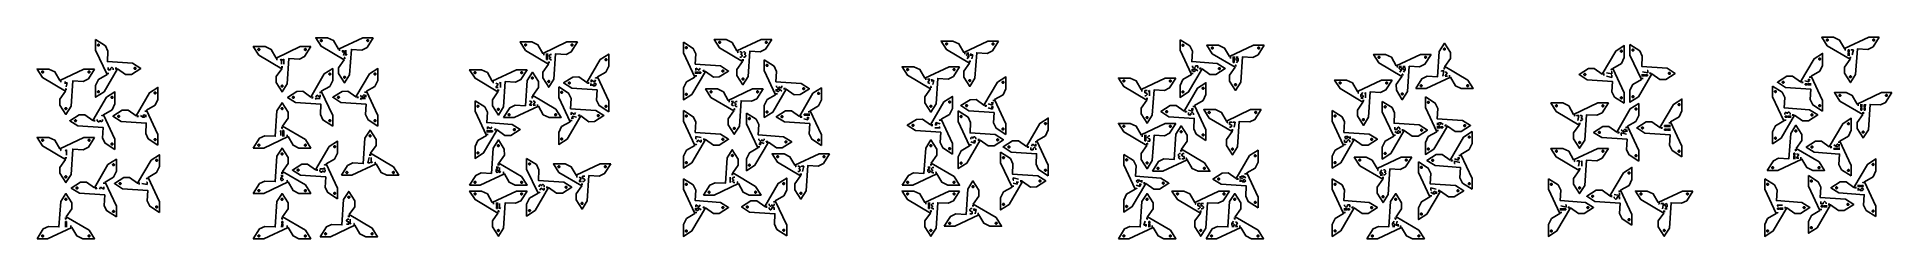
# Model space of a CAD drawing. Header units: centimetres. Extents: x 28 to 347, y 121 to 156.
import ezdxf

# ---------------------------------------------------------------- set-up
doc = ezdxf.new("R2010")
doc.units = ezdxf.units.CM
for name, color, linetype, true_color in [('Layer 01', 12, 'Continuous', 0xc80000), ('Layer 02', 192, 'Continuous', 0x7d26cd), ('Layer 03', 5, 'Continuous', 0x0000ff)]:
    doc.layers.add(name, color=color, linetype=linetype, true_color=true_color)

# ---------------------------------------------------------------- blocks, each defined once
blk = doc.blocks.new('k0')
at = {"layer": 'Layer 01'}
blk.add_lwpolyline([(27.5, 120.98), (29.32, 120.98), (33.49, 122.94), (34.33, 121.47), (35.35, 120.98), (37.39, 120.98), (36.46, 122.44), (32.51, 124.76), (33.48, 126.12), (33.47, 127.14), (32.45, 128.74), (31.56, 127.35), (31.26, 123), (29.48, 123.1), (28.57, 122.66)], close=True, dxfattribs=at)
for points in [[(32.6, 127.75), (32.6, 127.6), (32.45, 127.6), (32.3, 127.6), (32.3, 127.75), (32.3, 127.9), (32.45, 127.9), (32.6, 127.9), (32.6, 127.75)], [(28.6, 121.47), (28.6, 121.32), (28.45, 121.32), (28.3, 121.32), (28.3, 121.47), (28.3, 121.62), (28.45, 121.62), (28.6, 121.62), (28.6, 121.47)], [(36.6, 121.47), (36.6, 121.32), (36.45, 121.32), (36.3, 121.32), (36.3, 121.47), (36.3, 121.62), (36.45, 121.62), (36.6, 121.62), (36.6, 121.47)]]:
    blk.add_rational_spline(points, [1, 0.707106781187, 1, 0.707106781187, 1, 0.707106781187, 1, 0.707106781187, 1], degree=2, knots=[-0.9424778, -0.9424778, -0.9424778, -0.7068583, -0.7068583, -0.4712389, -0.4712389, -0.2356194, -0.2356194, 0, 0, 0], dxfattribs=at)
at = {"layer": 'Layer 02'}
for p, q in [((32.26, 123.06), (32.66, 123.06)), ((32.37, 123.96), (32.37, 123.16)), ((32.54, 123.96), (32.37, 123.96)), ((32.37, 123.16), (32.54, 123.16)), ((32.54, 123.16), (32.54, 123.96))]:
    blk.add_line(p, q, dxfattribs=at)
at = {"layer": 'Layer 03'}
for p, q in [((32.39, 124.62), (32.39, 124.38)), ((32.48, 124.62), (32.48, 124.38)), ((33.31, 123.25), (33.31, 123.01))]:
    blk.add_line(p, q, dxfattribs=at)
for centre in [(32.42, 124.38), (32.51, 124.38), (33.34, 123.01)]:
    blk.add_arc(centre, 0.03, 180, 270, dxfattribs=at)
blk = doc.blocks.new('k1')
at = {"layer": 'Layer 01'}
blk.add_lwpolyline([(37.39, 138.37), (35.57, 138.37), (31.41, 136.41), (30.57, 137.88), (29.55, 138.37), (27.5, 138.37), (28.43, 136.91), (32.39, 134.59), (31.41, 133.23), (31.43, 132.21), (32.45, 130.61), (33.34, 132), (33.63, 136.35), (35.41, 136.25), (36.32, 136.69)], close=True, dxfattribs=at)
for points in [[(28.6, 137.88), (28.6, 137.73), (28.45, 137.73), (28.3, 137.73), (28.3, 137.88), (28.3, 138.03), (28.45, 138.03), (28.6, 138.03), (28.6, 137.88)], [(36.6, 137.88), (36.6, 137.73), (36.45, 137.73), (36.3, 137.73), (36.3, 137.88), (36.3, 138.03), (36.45, 138.03), (36.6, 138.03), (36.6, 137.88)], [(32.6, 131.6), (32.6, 131.45), (32.45, 131.45), (32.3, 131.45), (32.3, 131.6), (32.3, 131.75), (32.45, 131.75), (32.6, 131.75), (32.6, 131.6)]]:
    blk.add_rational_spline(points, [1, 0.707106781187, 1, 0.707106781187, 1, 0.707106781187, 1, 0.707106781187, 1], degree=2, knots=[-0.9424778, -0.9424778, -0.9424778, -0.7068583, -0.7068583, -0.4712389, -0.4712389, -0.2356194, -0.2356194, 0, 0, 0], dxfattribs=at)
at = {"layer": 'Layer 02'}
for p, q in [((32.34, 136.04), (32.54, 136.24)), ((32.54, 136.24), (32.54, 135.34))]:
    blk.add_line(p, q, dxfattribs=at)
at = {"layer": 'Layer 03'}
for p, q in [((31.56, 136.37), (31.56, 136.13)), ((32.39, 135), (32.39, 134.76)), ((32.48, 135), (32.48, 134.76))]:
    blk.add_line(p, q, dxfattribs=at)
for centre in [(31.59, 136.13), (32.42, 134.76), (32.51, 134.76)]:
    blk.add_arc(centre, 0.03, 180, 270, dxfattribs=at)
blk = doc.blocks.new('k2')
at = {"layer": 'Layer 01'}
blk.add_lwpolyline([(41.15, 124.73), (41.15, 126.55), (39.19, 130.71), (40.65, 131.55), (41.15, 132.57), (41.15, 134.62), (39.69, 133.69), (37.37, 129.73), (36, 130.71), (34.98, 130.69), (33.38, 129.67), (34.78, 128.78), (39.13, 128.49), (39.03, 126.71), (39.47, 125.8)], close=True, dxfattribs=at)
for points in [[(40.65, 133.82), (40.8, 133.82), (40.8, 133.67), (40.8, 133.52), (40.65, 133.52), (40.5, 133.52), (40.5, 133.67), (40.5, 133.82), (40.65, 133.82)], [(34.37, 129.82), (34.52, 129.82), (34.52, 129.67), (34.52, 129.52), (34.37, 129.52), (34.22, 129.52), (34.22, 129.67), (34.22, 129.82), (34.37, 129.82)], [(40.65, 125.82), (40.8, 125.82), (40.8, 125.67), (40.8, 125.52), (40.65, 125.52), (40.5, 125.52), (40.5, 125.67), (40.5, 125.82), (40.65, 125.82)]]:
    blk.add_rational_spline(points, [1, 0.707106781187, 1, 0.707106781187, 1, 0.707106781187, 1, 0.707106781187, 1], degree=2, knots=[-0.9424778, -0.9424778, -0.9424778, -0.7068583, -0.7068583, -0.4712389, -0.4712389, -0.2356194, -0.2356194, 0, 0, 0], dxfattribs=at)
at = {"layer": 'Layer 02'}
for p, q in [((38.42, 129.85), (38.26, 129.49)), ((39.01, 129.49), (38.42, 129.85)), ((39.01, 129.89), (39.01, 129.49))]:
    blk.add_line(p, q, dxfattribs=at)
at = {"layer": 'Layer 03'}
for p, q in [((37.5, 129.7), (37.74, 129.7)), ((37.5, 129.61), (37.74, 129.61)), ((38.88, 130.53), (39.12, 130.53))]:
    blk.add_line(p, q, dxfattribs=at)
for centre in [(37.74, 129.73), (37.74, 129.64), (39.12, 130.56)]:
    blk.add_arc(centre, 0.03, 270, 0, dxfattribs=at)
blk = doc.blocks.new('k3')
at = {"layer": 'Layer 01'}
blk.add_lwpolyline([(40.89, 136.28), (40.89, 138.09), (38.93, 142.26), (40.4, 143.1), (40.89, 144.12), (40.89, 146.17), (39.43, 145.24), (37.11, 141.28), (35.74, 142.26), (34.72, 142.24), (33.12, 141.22), (34.52, 140.33), (38.87, 140.04), (38.77, 138.26), (39.21, 137.35)], close=True, dxfattribs=at)
for points in [[(40.4, 145.07), (40.25, 145.07), (40.25, 145.22), (40.25, 145.37), (40.4, 145.37), (40.55, 145.37), (40.55, 145.22), (40.55, 145.07), (40.4, 145.07)], [(34.11, 141.07), (33.96, 141.07), (33.96, 141.22), (33.96, 141.37), (34.11, 141.37), (34.26, 141.37), (34.26, 141.22), (34.26, 141.07), (34.11, 141.07)], [(40.4, 137.07), (40.25, 137.07), (40.25, 137.22), (40.25, 137.37), (40.4, 137.37), (40.55, 137.37), (40.55, 137.22), (40.55, 137.07), (40.4, 137.07)]]:
    blk.add_rational_spline(points, [1, 0.707106781187, 1, 0.707106781187, 1, 0.707106781187, 1, 0.707106781187, 1], degree=2, knots=[-0.9424778, -0.9424778, -0.9424778, -0.7068583, -0.7068583, -0.4712389, -0.4712389, -0.2356194, -0.2356194, 0, 0, 0], dxfattribs=at)
at = {"layer": 'Layer 02'}
for p, q in [((37.85, 141.23), (37.85, 141.43)), ((38.05, 141.03), (37.85, 141.23)), ((38.15, 141.03), (38.05, 141.03)), ((38.35, 141.23), (38.15, 141.03)), ((38.35, 141.23), (38.35, 141.33)), ((38.55, 141.03), (38.35, 141.23)), ((38.75, 141.23), (38.55, 141.03)), ((38.75, 141.43), (38.75, 141.23))]:
    blk.add_line(p, q, dxfattribs=at)
at = {"layer": 'Layer 03'}
for p, q in [((37.51, 141.28), (37.27, 141.28)), ((37.51, 141.19), (37.27, 141.19)), ((38.89, 142.11), (38.65, 142.11))]:
    blk.add_line(p, q, dxfattribs=at)
for centre in [(37.27, 141.25), (37.27, 141.16), (38.65, 142.08)]:
    blk.add_arc(centre, 0.03, 90, 180, dxfattribs=at)
blk = doc.blocks.new('k4')
at = {"layer": 'Layer 01'}
blk.add_lwpolyline([(37.39, 150.08), (35.57, 150.08), (31.41, 148.12), (30.57, 149.59), (29.55, 150.08), (27.5, 150.08), (28.43, 148.62), (32.39, 146.3), (31.41, 144.94), (31.43, 143.92), (32.45, 142.32), (33.34, 143.71), (33.63, 148.06), (35.41, 147.96), (36.32, 148.4)], close=True, dxfattribs=at)
for points in [[(28.3, 149.59), (28.3, 149.74), (28.45, 149.74), (28.6, 149.74), (28.6, 149.59), (28.6, 149.44), (28.45, 149.44), (28.3, 149.44), (28.3, 149.59)], [(36.3, 149.59), (36.3, 149.74), (36.45, 149.74), (36.6, 149.74), (36.6, 149.59), (36.6, 149.44), (36.45, 149.44), (36.3, 149.44), (36.3, 149.59)], [(32.3, 143.31), (32.3, 143.46), (32.45, 143.46), (32.6, 143.46), (32.6, 143.31), (32.6, 143.16), (32.45, 143.16), (32.3, 143.16), (32.3, 143.31)]]:
    blk.add_rational_spline(points, [1, 0.707106781187, 1, 0.707106781187, 1, 0.707106781187, 1, 0.707106781187, 1], degree=2, knots=[-0.9424778, -0.9424778, -0.9424778, -0.7068583, -0.7068583, -0.4712389, -0.4712389, -0.2356194, -0.2356194, 0, 0, 0], dxfattribs=at)
at = {"layer": 'Layer 02'}
for p, q in [((32.69, 147.75), (32.19, 147.75)), ((32.34, 147.55), (32.34, 147.95)), ((32.49, 147.05), (32.69, 147.75))]:
    blk.add_line(p, q, dxfattribs=at)
at = {"layer": 'Layer 03'}
for p, q in [((31.59, 147.81), (31.59, 148.05)), ((32.42, 146.44), (32.42, 146.68)), ((32.51, 146.44), (32.51, 146.68))]:
    blk.add_line(p, q, dxfattribs=at)
for centre in [(31.56, 148.05), (32.39, 146.68), (32.48, 146.68)]:
    blk.add_arc(centre, 0.03, 0, 90, dxfattribs=at)
blk = doc.blocks.new('k5')
at = {"layer": 'Layer 01'}
blk.add_lwpolyline([(37.57, 155.13), (37.57, 153.31), (39.53, 149.15), (38.06, 148.31), (37.57, 147.28), (37.57, 145.24), (39.03, 146.17), (41.35, 150.12), (42.72, 149.15), (43.74, 149.16), (45.34, 150.18), (43.94, 151.07), (39.59, 151.37), (39.69, 153.15), (39.25, 154.06)], close=True, dxfattribs=at)
for points in [[(38.06, 154.34), (38.21, 154.34), (38.21, 154.19), (38.21, 154.04), (38.06, 154.04), (37.91, 154.04), (37.91, 154.19), (37.91, 154.34), (38.06, 154.34)], [(44.35, 150.34), (44.5, 150.34), (44.5, 150.19), (44.5, 150.04), (44.35, 150.04), (44.2, 150.04), (44.2, 150.19), (44.2, 150.34), (44.35, 150.34)], [(38.06, 146.34), (38.21, 146.34), (38.21, 146.19), (38.21, 146.04), (38.06, 146.04), (37.91, 146.04), (37.91, 146.19), (37.91, 146.34), (38.06, 146.34)]]:
    blk.add_rational_spline(points, [1, 0.707106781187, 1, 0.707106781187, 1, 0.707106781187, 1, 0.707106781187, 1], degree=2, knots=[-0.9424778, -0.9424778, -0.9424778, -0.7068583, -0.7068583, -0.4712389, -0.4712389, -0.2356194, -0.2356194, 0, 0, 0], dxfattribs=at)
at = {"layer": 'Layer 02'}
for p, q in [((39.71, 150.37), (39.71, 149.97)), ((39.71, 149.97), (40.11, 149.97)), ((40.11, 150.17), (40.31, 150.37)), ((40.11, 149.97), (40.11, 150.17)), ((40.31, 150.37), (40.41, 150.37)), ((40.41, 150.37), (40.61, 150.17)), ((40.61, 150.17), (40.61, 149.97))]:
    blk.add_line(p, q, dxfattribs=at)
at = {"layer": 'Layer 03'}
for p, q in [((40.95, 150.22), (41.19, 150.22)), ((40.95, 150.13), (41.19, 150.13)), ((39.57, 149.3), (39.81, 149.3))]:
    blk.add_line(p, q, dxfattribs=at)
for centre in [(41.19, 150.25), (41.19, 150.16), (39.81, 149.33)]:
    blk.add_arc(centre, 0.03, 270, 0, dxfattribs=at)
blk = doc.blocks.new('k6')
at = {"layer": 'Layer 01'}
blk.add_lwpolyline([(48.3, 137.05), (48.3, 138.87), (46.35, 143.03), (47.81, 143.87), (48.3, 144.89), (48.3, 146.94), (46.84, 146.01), (44.52, 142.06), (43.16, 143.03), (42.14, 143.02), (40.54, 141.99), (41.94, 141.1), (46.29, 140.81), (46.19, 139.03), (46.62, 138.12)], close=True, dxfattribs=at)
for points in [[(47.81, 146.14), (47.96, 146.14), (47.96, 145.99), (47.96, 145.84), (47.81, 145.84), (47.66, 145.84), (47.66, 145.99), (47.66, 146.14), (47.81, 146.14)], [(41.53, 142.14), (41.68, 142.14), (41.68, 141.99), (41.68, 141.84), (41.53, 141.84), (41.38, 141.84), (41.38, 141.99), (41.38, 142.14), (41.53, 142.14)], [(47.81, 138.14), (47.96, 138.14), (47.96, 137.99), (47.96, 137.84), (47.81, 137.84), (47.66, 137.84), (47.66, 137.99), (47.66, 138.14), (47.81, 138.14)]]:
    blk.add_rational_spline(points, [1, 0.707106781187, 1, 0.707106781187, 1, 0.707106781187, 1, 0.707106781187, 1], degree=2, knots=[-0.9424778, -0.9424778, -0.9424778, -0.7068583, -0.7068583, -0.4712389, -0.4712389, -0.2356194, -0.2356194, 0, 0, 0], dxfattribs=at)
at = {"layer": 'Layer 02'}
for p, q in [((45.67, 141.81), (45.27, 142.11)), ((45.67, 142.01), (45.87, 142.21)), ((45.67, 141.81), (45.67, 142.01)), ((45.97, 141.81), (45.67, 141.81)), ((45.87, 142.21), (45.97, 142.21)), ((45.97, 142.21), (46.17, 142.01)), ((46.17, 142.01), (45.97, 141.81)), ((46.22, 141.81), (46.22, 142.21))]:
    blk.add_line(p, q, dxfattribs=at)
at = {"layer": 'Layer 03'}
for p, q in [((44.66, 142.02), (44.9, 142.02)), ((44.66, 141.93), (44.9, 141.93)), ((46.03, 142.85), (46.27, 142.85))]:
    blk.add_line(p, q, dxfattribs=at)
for centre in [(44.9, 142.05), (44.9, 141.96), (46.27, 142.88)]:
    blk.add_arc(centre, 0.03, 270, 0, dxfattribs=at)
blk = doc.blocks.new('k7')
at = {"layer": 'Layer 01'}
blk.add_lwpolyline([(48.56, 125.5), (48.56, 127.32), (46.6, 131.49), (48.07, 132.33), (48.56, 133.35), (48.56, 135.39), (47.1, 134.46), (44.78, 130.51), (43.42, 131.48), (42.4, 131.47), (40.8, 130.45), (42.19, 129.56), (46.54, 129.26), (46.44, 127.48), (46.88, 126.57)], close=True, dxfattribs=at)
for points in [[(48.07, 134.3), (47.92, 134.3), (47.92, 134.45), (47.92, 134.6), (48.07, 134.6), (48.22, 134.6), (48.22, 134.45), (48.22, 134.3), (48.07, 134.3)], [(41.79, 130.3), (41.64, 130.3), (41.64, 130.45), (41.64, 130.6), (41.79, 130.6), (41.94, 130.6), (41.94, 130.45), (41.94, 130.3), (41.79, 130.3)], [(48.07, 126.3), (47.92, 126.3), (47.92, 126.45), (47.92, 126.6), (48.07, 126.6), (48.22, 126.6), (48.22, 126.45), (48.22, 126.3), (48.07, 126.3)]]:
    blk.add_rational_spline(points, [1, 0.707106781187, 1, 0.707106781187, 1, 0.707106781187, 1, 0.707106781187, 1], degree=2, knots=[-0.9424778, -0.9424778, -0.9424778, -0.7068583, -0.7068583, -0.4712389, -0.4712389, -0.2356194, -0.2356194, 0, 0, 0], dxfattribs=at)
at = {"layer": 'Layer 02'}
for p, q in [((46.43, 130.26), (45.53, 130.46)), ((46.33, 130.66), (46.43, 130.66)), ((46.43, 130.66), (46.43, 130.26))]:
    blk.add_line(p, q, dxfattribs=at)
at = {"layer": 'Layer 03'}
for p, q in [((46.56, 131.34), (46.32, 131.34)), ((45.19, 130.51), (44.95, 130.51)), ((45.19, 130.42), (44.95, 130.42))]:
    blk.add_line(p, q, dxfattribs=at)
for centre in [(46.32, 131.31), (44.95, 130.48), (44.95, 130.39)]:
    blk.add_arc(centre, 0.03, 90, 180, dxfattribs=at)
blk = doc.blocks.new('k8')
at = {"layer": 'Layer 01'}
blk.add_lwpolyline([(64.7, 120.98), (66.52, 120.98), (70.69, 122.94), (71.53, 121.47), (72.55, 120.98), (74.59, 120.98), (73.66, 122.44), (69.71, 124.76), (70.68, 126.12), (70.67, 127.14), (69.65, 128.74), (68.76, 127.35), (68.46, 123), (66.68, 123.1), (65.77, 122.66)], close=True, dxfattribs=at)
for points in [[(69.8, 127.75), (69.8, 127.6), (69.65, 127.6), (69.5, 127.6), (69.5, 127.75), (69.5, 127.9), (69.65, 127.9), (69.8, 127.9), (69.8, 127.75)], [(65.8, 121.47), (65.8, 121.32), (65.65, 121.32), (65.5, 121.32), (65.5, 121.47), (65.5, 121.62), (65.65, 121.62), (65.8, 121.62), (65.8, 121.47)], [(73.8, 121.47), (73.8, 121.32), (73.65, 121.32), (73.5, 121.32), (73.5, 121.47), (73.5, 121.62), (73.65, 121.62), (73.8, 121.62), (73.8, 121.47)]]:
    blk.add_rational_spline(points, [1, 0.707106781187, 1, 0.707106781187, 1, 0.707106781187, 1, 0.707106781187, 1], degree=2, knots=[-0.9424778, -0.9424778, -0.9424778, -0.7068583, -0.7068583, -0.4712389, -0.4712389, -0.2356194, -0.2356194, 0, 0, 0], dxfattribs=at)
at = {"layer": 'Layer 02'}
for p, q in [((69.46, 123.06), (69.86, 123.06)), ((69.58, 123.96), (69.58, 123.65)), ((69.75, 123.96), (69.58, 123.96)), ((69.58, 123.65), (69.75, 123.47)), ((69.58, 123.47), (69.75, 123.65)), ((69.58, 123.16), (69.58, 123.47)), ((69.75, 123.16), (69.58, 123.16)), ((69.75, 123.65), (69.75, 123.96)), ((69.75, 123.47), (69.75, 123.16))]:
    blk.add_line(p, q, dxfattribs=at)
at = {"layer": 'Layer 03'}
for p, q in [((69.59, 124.62), (69.59, 124.38)), ((69.68, 124.62), (69.68, 124.38)), ((70.51, 123.25), (70.51, 123.01))]:
    blk.add_line(p, q, dxfattribs=at)
for centre in [(69.62, 124.38), (69.71, 124.38), (70.54, 123.01)]:
    blk.add_arc(centre, 0.03, 180, 270, dxfattribs=at)
blk = doc.blocks.new('k9')
at = {"layer": 'Layer 01'}
blk.add_lwpolyline([(64.7, 128.76), (66.52, 128.76), (70.69, 130.72), (71.53, 129.25), (72.55, 128.76), (74.59, 128.76), (73.66, 130.22), (69.71, 132.54), (70.68, 133.9), (70.67, 134.92), (69.65, 136.52), (68.76, 135.13), (68.46, 130.78), (66.68, 130.88), (65.77, 130.44)], close=True, dxfattribs=at)
for points in [[(69.5, 135.53), (69.5, 135.68), (69.65, 135.68), (69.8, 135.68), (69.8, 135.53), (69.8, 135.38), (69.65, 135.38), (69.5, 135.38), (69.5, 135.53)], [(65.5, 129.25), (65.5, 129.4), (65.65, 129.4), (65.8, 129.4), (65.8, 129.25), (65.8, 129.1), (65.65, 129.1), (65.5, 129.1), (65.5, 129.25)], [(73.5, 129.25), (73.5, 129.4), (73.65, 129.4), (73.8, 129.4), (73.8, 129.25), (73.8, 129.1), (73.65, 129.1), (73.5, 129.1), (73.5, 129.25)]]:
    blk.add_rational_spline(points, [1, 0.707106781187, 1, 0.707106781187, 1, 0.707106781187, 1, 0.707106781187, 1], degree=2, knots=[-0.9424778, -0.9424778, -0.9424778, -0.7068583, -0.7068583, -0.4712389, -0.4712389, -0.2356194, -0.2356194, 0, 0, 0], dxfattribs=at)
at = {"layer": 'Layer 02'}
for p, q in [((69.86, 131.84), (69.46, 131.84)), ((69.46, 131.39), (69.76, 131.79)), ((69.46, 131.39), (69.66, 131.39)), ((69.46, 131.09), (69.46, 131.39)), ((69.66, 130.89), (69.46, 131.09)), ((69.66, 131.39), (69.86, 131.19)), ((69.86, 131.09), (69.66, 130.89)), ((69.86, 131.19), (69.86, 131.09))]:
    blk.add_line(p, q, dxfattribs=at)
at = {"layer": 'Layer 03'}
for p, q in [((69.62, 132.13), (69.62, 132.37)), ((69.71, 132.13), (69.71, 132.37)), ((70.54, 130.76), (70.54, 131))]:
    blk.add_line(p, q, dxfattribs=at)
for centre in [(69.59, 132.37), (69.68, 132.37), (70.51, 131)]:
    blk.add_arc(centre, 0.03, 0, 90, dxfattribs=at)
blk = doc.blocks.new('k10')
at = {"layer": 'Layer 01'}
blk.add_lwpolyline([(64.7, 136.54), (66.52, 136.54), (70.69, 138.5), (71.53, 137.03), (72.55, 136.54), (74.59, 136.54), (73.66, 138), (69.71, 140.32), (70.68, 141.68), (70.67, 142.7), (69.65, 144.3), (68.76, 142.91), (68.46, 138.56), (66.68, 138.66), (65.77, 138.22)], close=True, dxfattribs=at)
for points in [[(69.8, 143.31), (69.8, 143.16), (69.65, 143.16), (69.5, 143.16), (69.5, 143.31), (69.5, 143.46), (69.65, 143.46), (69.8, 143.46), (69.8, 143.31)], [(65.8, 137.03), (65.8, 136.88), (65.65, 136.88), (65.5, 136.88), (65.5, 137.03), (65.5, 137.18), (65.65, 137.18), (65.8, 137.18), (65.8, 137.03)], [(73.8, 137.03), (73.8, 136.88), (73.65, 136.88), (73.5, 136.88), (73.5, 137.03), (73.5, 137.18), (73.65, 137.18), (73.8, 137.18), (73.8, 137.03)]]:
    blk.add_rational_spline(points, [1, 0.707106781187, 1, 0.707106781187, 1, 0.707106781187, 1, 0.707106781187, 1], degree=2, knots=[-0.9424778, -0.9424778, -0.9424778, -0.7068583, -0.7068583, -0.4712389, -0.4712389, -0.2356194, -0.2356194, 0, 0, 0], dxfattribs=at)
at = {"layer": 'Layer 02'}
for p, q in [((69.26, 139.37), (69.46, 139.57)), ((69.46, 139.57), (69.46, 138.67)), ((69.66, 138.62), (70.06, 138.62)), ((69.78, 139.52), (69.78, 138.72)), ((69.95, 139.52), (69.78, 139.52)), ((69.78, 138.72), (69.95, 138.72)), ((69.95, 138.72), (69.95, 139.52))]:
    blk.add_line(p, q, dxfattribs=at)
at = {"layer": 'Layer 03'}
for p, q in [((69.59, 140.18), (69.59, 139.94)), ((69.68, 140.18), (69.68, 139.94)), ((70.51, 138.81), (70.51, 138.57))]:
    blk.add_line(p, q, dxfattribs=at)
for centre in [(69.62, 139.94), (69.71, 139.94), (70.54, 138.57)]:
    blk.add_arc(centre, 0.03, 180, 270, dxfattribs=at)
blk = doc.blocks.new('k11')
at = {"layer": 'Layer 01'}
blk.add_lwpolyline([(74.59, 153.93), (72.78, 153.93), (68.61, 151.97), (67.77, 153.44), (66.75, 153.93), (64.7, 153.93), (65.63, 152.47), (69.59, 150.15), (68.61, 148.79), (68.63, 147.77), (69.65, 146.17), (70.54, 147.56), (70.83, 151.91), (72.62, 151.81), (73.52, 152.25)], close=True, dxfattribs=at)
for points in [[(65.8, 153.44), (65.8, 153.29), (65.65, 153.29), (65.5, 153.29), (65.5, 153.44), (65.5, 153.59), (65.65, 153.59), (65.8, 153.59), (65.8, 153.44)], [(73.8, 153.44), (73.8, 153.29), (73.65, 153.29), (73.5, 153.29), (73.5, 153.44), (73.5, 153.59), (73.65, 153.59), (73.8, 153.59), (73.8, 153.44)], [(69.8, 147.16), (69.8, 147.01), (69.65, 147.01), (69.5, 147.01), (69.5, 147.16), (69.5, 147.31), (69.65, 147.31), (69.8, 147.31), (69.8, 147.16)]]:
    blk.add_rational_spline(points, [1, 0.707106781187, 1, 0.707106781187, 1, 0.707106781187, 1, 0.707106781187, 1], degree=2, knots=[-0.9424778, -0.9424778, -0.9424778, -0.7068583, -0.7068583, -0.4712389, -0.4712389, -0.2356194, -0.2356194, 0, 0, 0], dxfattribs=at)
at = {"layer": 'Layer 02'}
for p, q in [((69.34, 151.6), (69.54, 151.8)), ((69.54, 151.8), (69.54, 150.9)), ((69.74, 151.6), (69.94, 151.8)), ((69.94, 151.8), (69.94, 150.9))]:
    blk.add_line(p, q, dxfattribs=at)
at = {"layer": 'Layer 03'}
for p, q in [((68.76, 151.93), (68.76, 151.69)), ((69.59, 150.56), (69.59, 150.32)), ((69.68, 150.56), (69.68, 150.32))]:
    blk.add_line(p, q, dxfattribs=at)
for centre in [(68.79, 151.69), (69.62, 150.32), (69.71, 150.32)]:
    blk.add_arc(centre, 0.03, 180, 270, dxfattribs=at)
blk = doc.blocks.new('k12')
at = {"layer": 'Layer 01'}
blk.add_lwpolyline([(78.35, 140.29), (78.35, 142.11), (76.39, 146.27), (77.86, 147.11), (78.35, 148.13), (78.35, 150.18), (76.89, 149.25), (74.57, 145.29), (73.2, 146.27), (72.18, 146.25), (70.58, 145.23), (71.98, 144.34), (76.33, 144.05), (76.23, 142.27), (76.67, 141.36)], close=True, dxfattribs=at)
for points in [[(77.86, 149.38), (78.01, 149.38), (78.01, 149.23), (78.01, 149.08), (77.86, 149.08), (77.71, 149.08), (77.71, 149.23), (77.71, 149.38), (77.86, 149.38)], [(71.57, 145.38), (71.72, 145.38), (71.72, 145.23), (71.72, 145.08), (71.57, 145.08), (71.42, 145.08), (71.42, 145.23), (71.42, 145.38), (71.57, 145.38)], [(77.86, 141.38), (78.01, 141.38), (78.01, 141.23), (78.01, 141.08), (77.86, 141.08), (77.71, 141.08), (77.71, 141.23), (77.71, 141.38), (77.86, 141.38)]]:
    blk.add_rational_spline(points, [1, 0.707106781187, 1, 0.707106781187, 1, 0.707106781187, 1, 0.707106781187, 1], degree=2, knots=[-0.9424778, -0.9424778, -0.9424778, -0.7068583, -0.7068583, -0.4712389, -0.4712389, -0.2356194, -0.2356194, 0, 0, 0], dxfattribs=at)
at = {"layer": 'Layer 02'}
for p, q in [((75.51, 144.85), (75.31, 145.05)), ((75.31, 145.05), (76.21, 145.05)), ((75.62, 145.61), (75.46, 145.25)), ((76.21, 145.25), (75.62, 145.61)), ((76.21, 145.65), (76.21, 145.25))]:
    blk.add_line(p, q, dxfattribs=at)
at = {"layer": 'Layer 03'}
for p, q in [((74.7, 145.26), (74.94, 145.26)), ((74.7, 145.17), (74.94, 145.17)), ((76.08, 146.09), (76.32, 146.09))]:
    blk.add_line(p, q, dxfattribs=at)
for centre in [(74.94, 145.29), (74.94, 145.2), (76.32, 146.12)]:
    blk.add_arc(centre, 0.03, 270, 0, dxfattribs=at)
blk = doc.blocks.new('k13')
at = {"layer": 'Layer 01'}
blk.add_lwpolyline([(79.19, 127.82), (79.19, 129.64), (77.23, 133.81), (78.69, 134.65), (79.19, 135.67), (79.19, 137.71), (77.73, 136.78), (75.41, 132.83), (74.04, 133.8), (73.02, 133.79), (71.42, 132.77), (72.82, 131.88), (77.17, 131.58), (77.07, 129.8), (77.51, 128.89)], close=True, dxfattribs=at)
for points in [[(78.69, 136.62), (78.54, 136.62), (78.54, 136.77), (78.54, 136.92), (78.69, 136.92), (78.84, 136.92), (78.84, 136.77), (78.84, 136.62), (78.69, 136.62)], [(72.41, 132.62), (72.26, 132.62), (72.26, 132.77), (72.26, 132.92), (72.41, 132.92), (72.56, 132.92), (72.56, 132.77), (72.56, 132.62), (72.41, 132.62)], [(78.69, 128.62), (78.54, 128.62), (78.54, 128.77), (78.54, 128.92), (78.69, 128.92), (78.84, 128.92), (78.84, 128.77), (78.84, 128.62), (78.69, 128.62)]]:
    blk.add_rational_spline(points, [1, 0.707106781187, 1, 0.707106781187, 1, 0.707106781187, 1, 0.707106781187, 1], degree=2, knots=[-0.9424778, -0.9424778, -0.9424778, -0.7068583, -0.7068583, -0.4712389, -0.4712389, -0.2356194, -0.2356194, 0, 0, 0], dxfattribs=at)
at = {"layer": 'Layer 02'}
for p, q in [((77.05, 132.98), (76.15, 132.98)), ((76.15, 132.58), (76.15, 132.78)), ((76.35, 132.38), (76.15, 132.58)), ((76.45, 132.38), (76.35, 132.38)), ((76.65, 132.58), (76.45, 132.38)), ((76.65, 132.58), (76.65, 132.68)), ((76.85, 132.38), (76.65, 132.58)), ((76.85, 133.18), (77.05, 132.98)), ((77.05, 132.58), (76.85, 132.38)), ((77.05, 132.78), (77.05, 132.58))]:
    blk.add_line(p, q, dxfattribs=at)
at = {"layer": 'Layer 03'}
for p, q in [((75.81, 132.83), (75.57, 132.83)), ((75.81, 132.74), (75.57, 132.74)), ((77.19, 133.66), (76.95, 133.66))]:
    blk.add_line(p, q, dxfattribs=at)
for centre in [(75.57, 132.8), (75.57, 132.71), (76.95, 133.63)]:
    blk.add_arc(centre, 0.03, 90, 180, dxfattribs=at)
blk = doc.blocks.new('k14')
at = {"layer": 'Layer 01'}
blk.add_lwpolyline([(85.33, 155.46), (83.51, 155.46), (79.35, 153.51), (78.51, 154.97), (77.48, 155.46), (75.44, 155.46), (76.37, 154), (80.32, 151.68), (79.35, 150.32), (79.36, 149.3), (80.38, 147.7), (81.27, 149.1), (81.57, 153.45), (83.35, 153.35), (84.26, 153.78)], close=True, dxfattribs=at)
for points in [[(76.24, 154.97), (76.24, 155.12), (76.39, 155.12), (76.54, 155.12), (76.54, 154.97), (76.54, 154.82), (76.39, 154.82), (76.24, 154.82), (76.24, 154.97)], [(84.24, 154.97), (84.24, 155.12), (84.39, 155.12), (84.54, 155.12), (84.54, 154.97), (84.54, 154.82), (84.39, 154.82), (84.24, 154.82), (84.24, 154.97)], [(80.24, 148.69), (80.24, 148.84), (80.39, 148.84), (80.54, 148.84), (80.54, 148.69), (80.54, 148.54), (80.39, 148.54), (80.24, 148.54), (80.24, 148.69)]]:
    blk.add_rational_spline(points, [1, 0.707106781187, 1, 0.707106781187, 1, 0.707106781187, 1, 0.707106781187, 1], degree=2, knots=[-0.9424778, -0.9424778, -0.9424778, -0.7068583, -0.7068583, -0.4712389, -0.4712389, -0.2356194, -0.2356194, 0, 0, 0], dxfattribs=at)
at = {"layer": 'Layer 02'}
for p, q in [((80.07, 152.93), (80.07, 153.33)), ((80.62, 152.43), (80.62, 153.33)), ((80.42, 153.13), (79.92, 153.13)), ((80.22, 152.43), (80.42, 153.13)), ((80.82, 152.63), (80.62, 152.43))]:
    blk.add_line(p, q, dxfattribs=at)
at = {"layer": 'Layer 03'}
for p, q in [((79.53, 153.19), (79.53, 153.43)), ((80.36, 151.82), (80.36, 152.06)), ((80.45, 151.82), (80.45, 152.06))]:
    blk.add_line(p, q, dxfattribs=at)
for centre in [(79.5, 153.43), (80.33, 152.06), (80.42, 152.06)]:
    blk.add_arc(centre, 0.03, 0, 90, dxfattribs=at)
blk = doc.blocks.new('k15')
at = {"layer": 'Layer 01'}
blk.add_lwpolyline([(76.19, 121.34), (78, 121.34), (82.17, 123.29), (83.01, 121.83), (84.03, 121.34), (86.08, 121.34), (85.15, 122.8), (81.19, 125.12), (82.17, 126.48), (82.15, 127.5), (81.13, 129.1), (80.24, 127.7), (79.95, 123.35), (78.17, 123.45), (77.26, 123.02)], close=True, dxfattribs=at)
for points in [[(80.98, 128.11), (80.98, 128.26), (81.13, 128.26), (81.28, 128.26), (81.28, 128.11), (81.28, 127.96), (81.13, 127.96), (80.98, 127.96), (80.98, 128.11)], [(76.98, 121.83), (76.98, 121.98), (77.13, 121.98), (77.28, 121.98), (77.28, 121.83), (77.28, 121.68), (77.13, 121.68), (76.98, 121.68), (76.98, 121.83)], [(84.98, 121.83), (84.98, 121.98), (85.13, 121.98), (85.28, 121.98), (85.28, 121.83), (85.28, 121.68), (85.13, 121.68), (84.98, 121.68), (84.98, 121.83)]]:
    blk.add_rational_spline(points, [1, 0.707106781187, 1, 0.707106781187, 1, 0.707106781187, 1, 0.707106781187, 1], degree=2, knots=[-0.9424778, -0.9424778, -0.9424778, -0.7068583, -0.7068583, -0.4712389, -0.4712389, -0.2356194, -0.2356194, 0, 0, 0], dxfattribs=at)
at = {"layer": 'Layer 02'}
for p, q in [((80.74, 124.17), (80.94, 124.37)), ((80.74, 124.07), (80.74, 124.17)), ((80.94, 123.87), (80.74, 124.07)), ((80.74, 123.47), (81.14, 123.47)), ((80.94, 124.37), (81.14, 124.37)), ((81.14, 123.87), (80.94, 123.87)), ((81.14, 123.47), (81.14, 123.87)), ((81.34, 123.47), (81.34, 124.37)), ((81.54, 123.67), (81.34, 123.47))]:
    blk.add_line(p, q, dxfattribs=at)
at = {"layer": 'Layer 03'}
for p, q in [((81.1, 124.71), (81.1, 124.95)), ((81.19, 124.71), (81.19, 124.95)), ((82.02, 123.34), (82.02, 123.58))]:
    blk.add_line(p, q, dxfattribs=at)
for centre in [(81.07, 124.95), (81.16, 124.95), (81.99, 123.58)]:
    blk.add_arc(centre, 0.03, 0, 90, dxfattribs=at)
blk = doc.blocks.new('k16')
at = {"layer": 'Layer 01'}
blk.add_lwpolyline([(86.12, 140.3), (86.12, 142.11), (84.17, 146.28), (85.63, 147.12), (86.12, 148.14), (86.12, 150.18), (84.66, 149.25), (82.34, 145.3), (80.98, 146.28), (79.96, 146.26), (78.36, 145.24), (79.76, 144.35), (84.1, 144.05), (84.01, 142.27), (84.44, 141.37)], close=True, dxfattribs=at)
for points in [[(85.63, 149.39), (85.78, 149.39), (85.78, 149.24), (85.78, 149.09), (85.63, 149.09), (85.48, 149.09), (85.48, 149.24), (85.48, 149.39), (85.63, 149.39)], [(79.35, 145.39), (79.5, 145.39), (79.5, 145.24), (79.5, 145.09), (79.35, 145.09), (79.2, 145.09), (79.2, 145.24), (79.2, 145.39), (79.35, 145.39)], [(85.63, 141.39), (85.78, 141.39), (85.78, 141.24), (85.78, 141.09), (85.63, 141.09), (85.48, 141.09), (85.48, 141.24), (85.48, 141.39), (85.63, 141.39)]]:
    blk.add_rational_spline(points, [1, 0.707106781187, 1, 0.707106781187, 1, 0.707106781187, 1, 0.707106781187, 1], degree=2, knots=[-0.9424778, -0.9424778, -0.9424778, -0.7068583, -0.7068583, -0.4712389, -0.4712389, -0.2356194, -0.2356194, 0, 0, 0], dxfattribs=at)
at = {"layer": 'Layer 02'}
for p, q in [((83.49, 145.25), (83.09, 145.55)), ((83.29, 144.85), (83.09, 145.05)), ((83.09, 145.05), (83.99, 145.05)), ((83.49, 145.45), (83.69, 145.65)), ((83.49, 145.25), (83.49, 145.45)), ((83.79, 145.25), (83.49, 145.25)), ((83.69, 145.65), (83.79, 145.65)), ((83.79, 145.65), (83.99, 145.45)), ((83.99, 145.45), (83.79, 145.25)), ((84.04, 145.25), (84.04, 145.65))]:
    blk.add_line(p, q, dxfattribs=at)
at = {"layer": 'Layer 03'}
for p, q in [((82.48, 145.27), (82.72, 145.27)), ((82.48, 145.18), (82.72, 145.18)), ((83.85, 146.1), (84.09, 146.1))]:
    blk.add_line(p, q, dxfattribs=at)
for centre in [(82.72, 145.3), (82.72, 145.21), (84.09, 146.13)]:
    blk.add_arc(centre, 0.03, 270, 0, dxfattribs=at)
blk = doc.blocks.new('k17')
at = {"layer": 'Layer 01'}
blk.add_lwpolyline([(79.84, 131.86), (81.66, 131.86), (85.83, 133.81), (86.67, 132.35), (87.69, 131.86), (89.73, 131.86), (88.8, 133.32), (84.85, 135.64), (85.82, 137), (85.81, 138.02), (84.79, 139.62), (83.9, 138.23), (83.6, 133.88), (81.82, 133.98), (80.91, 133.54)], close=True, dxfattribs=at)
for points in [[(84.64, 138.63), (84.64, 138.78), (84.79, 138.78), (84.94, 138.78), (84.94, 138.63), (84.94, 138.48), (84.79, 138.48), (84.64, 138.48), (84.64, 138.63)], [(80.64, 132.35), (80.64, 132.5), (80.79, 132.5), (80.94, 132.5), (80.94, 132.35), (80.94, 132.2), (80.79, 132.2), (80.64, 132.2), (80.64, 132.35)], [(88.64, 132.35), (88.64, 132.5), (88.79, 132.5), (88.94, 132.5), (88.94, 132.35), (88.94, 132.2), (88.79, 132.2), (88.64, 132.2), (88.64, 132.35)]]:
    blk.add_rational_spline(points, [1, 0.707106781187, 1, 0.707106781187, 1, 0.707106781187, 1, 0.707106781187, 1], degree=2, knots=[-0.9424778, -0.9424778, -0.9424778, -0.7068583, -0.7068583, -0.4712389, -0.4712389, -0.2356194, -0.2356194, 0, 0, 0], dxfattribs=at)
at = {"layer": 'Layer 02'}
for p, q in [((84.4, 133.99), (84.6, 134.89)), ((84.8, 134.09), (84.8, 133.99)), ((85, 133.99), (85, 134.89)), ((85.2, 134.19), (85, 133.99)), ((84.8, 133.99), (84.4, 133.99))]:
    blk.add_line(p, q, dxfattribs=at)
at = {"layer": 'Layer 03'}
for p, q in [((84.76, 135.23), (84.76, 135.47)), ((84.85, 135.23), (84.85, 135.47)), ((85.68, 133.86), (85.68, 134.1))]:
    blk.add_line(p, q, dxfattribs=at)
for centre in [(84.73, 135.47), (84.82, 135.47), (85.65, 134.1)]:
    blk.add_arc(centre, 0.03, 0, 90, dxfattribs=at)
blk = doc.blocks.new('k18')
at = {"layer": 'Layer 01'}
blk.add_lwpolyline([(111.79, 129.17), (109.98, 129.17), (105.81, 127.22), (104.97, 128.68), (103.95, 129.17), (101.91, 129.17), (102.84, 127.71), (106.79, 125.39), (105.82, 124.03), (105.83, 123.01), (106.85, 121.41), (107.74, 122.81), (108.04, 127.15), (109.82, 127.06), (110.72, 127.49)], close=True, dxfattribs=at)
for points in [[(102.7, 128.68), (102.7, 128.83), (102.85, 128.83), (103, 128.83), (103, 128.68), (103, 128.53), (102.85, 128.53), (102.7, 128.53), (102.7, 128.68)], [(110.7, 128.68), (110.7, 128.83), (110.85, 128.83), (111, 128.83), (111, 128.68), (111, 128.53), (110.85, 128.53), (110.7, 128.53), (110.7, 128.68)], [(106.7, 122.4), (106.7, 122.55), (106.85, 122.55), (107, 122.55), (107, 122.4), (107, 122.25), (106.85, 122.25), (106.7, 122.25), (106.7, 122.4)]]:
    blk.add_rational_spline(points, [1, 0.707106781187, 1, 0.707106781187, 1, 0.707106781187, 1, 0.707106781187, 1], degree=2, knots=[-0.9424778, -0.9424778, -0.9424778, -0.7068583, -0.7068583, -0.4712389, -0.4712389, -0.2356194, -0.2356194, 0, 0, 0], dxfattribs=at)
at = {"layer": 'Layer 02'}
for p, q in [((106.84, 127.09), (106.44, 127.09)), ((106.55, 126.68), (106.55, 126.99)), ((106.55, 126.99), (106.72, 126.99)), ((106.72, 126.5), (106.55, 126.68)), ((106.72, 126.68), (106.55, 126.5)), ((106.55, 126.5), (106.55, 126.19)), ((106.55, 126.19), (106.72, 126.19)), ((106.72, 126.99), (106.72, 126.68)), ((106.72, 126.19), (106.72, 126.5)), ((107.04, 126.14), (107.04, 127.04)), ((107.24, 126.34), (107.04, 126.14))]:
    blk.add_line(p, q, dxfattribs=at)
at = {"layer": 'Layer 03'}
for p, q in [((105.99, 126.9), (105.99, 127.14)), ((106.82, 125.53), (106.82, 125.77)), ((106.91, 125.53), (106.91, 125.77))]:
    blk.add_line(p, q, dxfattribs=at)
for centre in [(105.96, 127.14), (106.79, 125.77), (106.88, 125.77)]:
    blk.add_arc(centre, 0.03, 0, 90, dxfattribs=at)
blk = doc.blocks.new('k19')
at = {"layer": 'Layer 01'}
blk.add_lwpolyline([(101.91, 130.17), (103.72, 130.17), (107.89, 132.13), (108.73, 130.67), (109.75, 130.17), (111.79, 130.17), (110.86, 131.64), (106.91, 133.95), (107.89, 135.32), (107.87, 136.34), (106.85, 137.94), (105.96, 136.54), (105.66, 132.19), (103.88, 132.29), (102.98, 131.85)], close=True, dxfattribs=at)
for points in [[(106.7, 136.95), (106.7, 137.1), (106.85, 137.1), (107, 137.1), (107, 136.95), (107, 136.8), (106.85, 136.8), (106.7, 136.8), (106.7, 136.95)], [(102.7, 130.67), (102.7, 130.82), (102.85, 130.82), (103, 130.82), (103, 130.67), (103, 130.52), (102.85, 130.52), (102.7, 130.52), (102.7, 130.67)], [(110.7, 130.67), (110.7, 130.82), (110.85, 130.82), (111, 130.82), (111, 130.67), (111, 130.52), (110.85, 130.52), (110.7, 130.52), (110.7, 130.67)]]:
    blk.add_rational_spline(points, [1, 0.707106781187, 1, 0.707106781187, 1, 0.707106781187, 1, 0.707106781187, 1], degree=2, knots=[-0.9424778, -0.9424778, -0.9424778, -0.7068583, -0.7068583, -0.4712389, -0.4712389, -0.2356194, -0.2356194, 0, 0, 0], dxfattribs=at)
at = {"layer": 'Layer 02'}
for p, q in [((106.86, 133.26), (106.46, 133.26)), ((106.46, 132.81), (106.76, 133.21)), ((106.46, 132.81), (106.66, 132.81)), ((106.46, 132.51), (106.46, 132.81)), ((106.66, 132.31), (106.46, 132.51)), ((106.66, 132.81), (106.86, 132.61)), ((106.86, 132.51), (106.66, 132.31)), ((106.86, 132.61), (106.86, 132.51)), ((107.06, 132.31), (107.06, 133.21)), ((107.26, 132.51), (107.06, 132.31))]:
    blk.add_line(p, q, dxfattribs=at)
at = {"layer": 'Layer 03'}
for p, q in [((106.82, 133.55), (106.82, 133.79)), ((106.91, 133.55), (106.91, 133.79)), ((107.74, 132.17), (107.74, 132.41))]:
    blk.add_line(p, q, dxfattribs=at)
for centre in [(106.79, 133.79), (106.88, 133.79), (107.71, 132.41)]:
    blk.add_arc(centre, 0.03, 0, 90, dxfattribs=at)
blk = doc.blocks.new('k20')
at = {"layer": 'Layer 01'}
blk.add_lwpolyline([(102.84, 144.66), (102.84, 142.84), (104.8, 138.67), (103.33, 137.83), (102.84, 136.81), (102.84, 134.77), (104.3, 135.7), (106.62, 139.65), (107.99, 138.68), (109, 138.69), (110.61, 139.71), (109.21, 140.6), (104.86, 140.9), (104.96, 142.68), (104.52, 143.59)], close=True, dxfattribs=at)
for points in [[(103.33, 143.56), (103.18, 143.56), (103.18, 143.71), (103.18, 143.86), (103.33, 143.86), (103.48, 143.86), (103.48, 143.71), (103.48, 143.56), (103.33, 143.56)], [(109.61, 139.56), (109.46, 139.56), (109.46, 139.71), (109.46, 139.86), (109.61, 139.86), (109.76, 139.86), (109.76, 139.71), (109.76, 139.56), (109.61, 139.56)], [(103.33, 135.56), (103.18, 135.56), (103.18, 135.71), (103.18, 135.86), (103.33, 135.86), (103.48, 135.86), (103.48, 135.71), (103.48, 135.56), (103.33, 135.56)]]:
    blk.add_rational_spline(points, [1, 0.707106781187, 1, 0.707106781187, 1, 0.707106781187, 1, 0.707106781187, 1], degree=2, knots=[-0.9424778, -0.9424778, -0.9424778, -0.7068583, -0.7068583, -0.4712389, -0.4712389, -0.2356194, -0.2356194, 0, 0, 0], dxfattribs=at)
at = {"layer": 'Layer 02'}
for p, q in [((104.92, 139.6), (104.92, 139.2)), ((104.97, 139.8), (104.97, 140.2)), ((104.97, 140.2), (105.56, 139.83)), ((105.83, 139.48), (105.02, 139.48)), ((105.02, 139.48), (105.02, 139.31)), ((105.02, 139.31), (105.83, 139.31)), ((105.56, 139.83), (105.72, 140.2)), ((105.83, 139.31), (105.83, 139.48))]:
    blk.add_line(p, q, dxfattribs=at)
at = {"layer": 'Layer 03'}
for p, q in [((105.11, 138.85), (104.87, 138.85)), ((106.48, 139.77), (106.24, 139.77)), ((106.48, 139.68), (106.24, 139.68))]:
    blk.add_line(p, q, dxfattribs=at)
for centre in [(104.87, 138.82), (106.24, 139.74), (106.24, 139.65)]:
    blk.add_arc(centre, 0.03, 90, 180, dxfattribs=at)
blk = doc.blocks.new('k21')
at = {"layer": 'Layer 01'}
blk.add_lwpolyline([(111.79, 149.96), (109.98, 149.96), (105.81, 148), (104.97, 149.47), (103.95, 149.96), (101.91, 149.96), (102.84, 148.5), (106.79, 146.18), (105.82, 144.81), (105.83, 143.8), (106.85, 142.19), (107.74, 143.59), (108.04, 147.94), (109.82, 147.84), (110.72, 148.28)], close=True, dxfattribs=at)
for points in [[(103, 149.47), (103, 149.32), (102.85, 149.32), (102.7, 149.32), (102.7, 149.47), (102.7, 149.62), (102.85, 149.62), (103, 149.62), (103, 149.47)], [(111, 149.47), (111, 149.32), (110.85, 149.32), (110.7, 149.32), (110.7, 149.47), (110.7, 149.62), (110.85, 149.62), (111, 149.62), (111, 149.47)], [(107, 143.19), (107, 143.04), (106.85, 143.04), (106.7, 143.04), (106.7, 143.19), (106.7, 143.34), (106.85, 143.34), (107, 143.34), (107, 143.19)]]:
    blk.add_rational_spline(points, [1, 0.707106781187, 1, 0.707106781187, 1, 0.707106781187, 1, 0.707106781187, 1], degree=2, knots=[-0.9424778, -0.9424778, -0.9424778, -0.7068583, -0.7068583, -0.4712389, -0.4712389, -0.2356194, -0.2356194, 0, 0, 0], dxfattribs=at)
at = {"layer": 'Layer 02'}
for p, q in [((106.81, 147.51), (106.44, 147.68)), ((106.44, 146.93), (106.81, 147.51)), ((106.84, 146.93), (106.44, 146.93)), ((107.04, 147.63), (107.24, 147.83)), ((107.24, 147.83), (107.24, 146.93))]:
    blk.add_line(p, q, dxfattribs=at)
at = {"layer": 'Layer 03'}
for p, q in [((105.96, 147.96), (105.96, 147.72)), ((106.79, 146.59), (106.79, 146.35)), ((106.88, 146.59), (106.88, 146.35))]:
    blk.add_line(p, q, dxfattribs=at)
for centre in [(105.99, 147.72), (106.82, 146.35), (106.91, 146.35)]:
    blk.add_arc(centre, 0.03, 180, 270, dxfattribs=at)
blk = doc.blocks.new('k22')
at = {"layer": 'Layer 01'}
blk.add_lwpolyline([(107.76, 141.76), (109.58, 141.76), (113.74, 143.72), (114.58, 142.25), (115.61, 141.76), (117.65, 141.76), (116.72, 143.22), (112.77, 145.54), (113.74, 146.91), (113.73, 147.93), (112.71, 149.53), (111.82, 148.13), (111.52, 143.78), (109.74, 143.88), (108.83, 143.44)], close=True, dxfattribs=at)
for points in [[(112.85, 148.54), (112.85, 148.39), (112.7, 148.39), (112.55, 148.39), (112.55, 148.54), (112.55, 148.69), (112.7, 148.69), (112.85, 148.69), (112.85, 148.54)], [(108.85, 142.25), (108.85, 142.1), (108.7, 142.1), (108.55, 142.1), (108.55, 142.25), (108.55, 142.4), (108.7, 142.4), (108.85, 142.4), (108.85, 142.25)], [(116.85, 142.25), (116.85, 142.1), (116.7, 142.1), (116.55, 142.1), (116.55, 142.25), (116.55, 142.4), (116.7, 142.4), (116.85, 142.4), (116.85, 142.25)]]:
    blk.add_rational_spline(points, [1, 0.707106781187, 1, 0.707106781187, 1, 0.707106781187, 1, 0.707106781187, 1], degree=2, knots=[-0.9424778, -0.9424778, -0.9424778, -0.7068583, -0.7068583, -0.4712389, -0.4712389, -0.2356194, -0.2356194, 0, 0, 0], dxfattribs=at)
at = {"layer": 'Layer 02'}
for p, q in [((112.59, 144.49), (112.22, 144.65)), ((112.22, 143.9), (112.59, 144.49)), ((112.62, 143.9), (112.22, 143.9)), ((113.19, 144.49), (112.82, 144.65)), ((112.82, 143.9), (113.19, 144.49)), ((113.22, 143.9), (112.82, 143.9))]:
    blk.add_line(p, q, dxfattribs=at)
at = {"layer": 'Layer 03'}
for p, q in [((112.64, 145.41), (112.64, 145.17)), ((112.73, 145.41), (112.73, 145.17)), ((113.56, 144.03), (113.56, 143.79))]:
    blk.add_line(p, q, dxfattribs=at)
for centre in [(112.67, 145.17), (112.76, 145.17), (113.59, 143.79)]:
    blk.add_arc(centre, 0.03, 180, 270, dxfattribs=at)
blk = doc.blocks.new('k23')
at = {"layer": 'Layer 01'}
blk.add_lwpolyline([(111.72, 134.76), (111.72, 132.94), (113.68, 128.78), (112.21, 127.94), (111.72, 126.92), (111.72, 124.87), (113.18, 125.8), (115.5, 129.76), (116.87, 128.78), (117.88, 128.8), (119.49, 129.82), (118.09, 130.71), (113.74, 131), (113.84, 132.78), (113.4, 133.69)], close=True, dxfattribs=at)
for points in [[(112.21, 133.97), (112.36, 133.97), (112.36, 133.82), (112.36, 133.67), (112.21, 133.67), (112.06, 133.67), (112.06, 133.82), (112.06, 133.97), (112.21, 133.97)], [(118.5, 129.97), (118.65, 129.97), (118.65, 129.82), (118.65, 129.67), (118.5, 129.67), (118.35, 129.67), (118.35, 129.82), (118.35, 129.97), (118.5, 129.97)], [(112.21, 125.97), (112.36, 125.97), (112.36, 125.82), (112.36, 125.67), (112.21, 125.67), (112.06, 125.67), (112.06, 125.82), (112.06, 125.97), (112.21, 125.97)]]:
    blk.add_rational_spline(points, [1, 0.707106781187, 1, 0.707106781187, 1, 0.707106781187, 1, 0.707106781187, 1], degree=2, knots=[-0.9424778, -0.9424778, -0.9424778, -0.7068583, -0.7068583, -0.4712389, -0.4712389, -0.2356194, -0.2356194, 0, 0, 0], dxfattribs=at)
at = {"layer": 'Layer 02'}
for p, q in [((113.85, 130.11), (114.05, 130.31)), ((113.85, 129.91), (113.85, 130.11)), ((114.17, 129.68), (114, 129.31)), ((114.05, 130.31), (114.25, 130.11)), ((114.75, 129.31), (114.17, 129.68)), ((114.25, 130.11), (114.45, 130.31)), ((114.25, 130.11), (114.25, 130.01)), ((114.45, 130.31), (114.55, 130.31)), ((114.55, 130.31), (114.75, 130.11)), ((114.75, 130.11), (114.75, 129.91)), ((114.75, 129.71), (114.75, 129.31))]:
    blk.add_line(p, q, dxfattribs=at)
at = {"layer": 'Layer 03'}
for p, q in [((113.72, 128.93), (113.96, 128.93)), ((115.09, 129.85), (115.33, 129.85)), ((115.09, 129.76), (115.33, 129.76))]:
    blk.add_line(p, q, dxfattribs=at)
for centre in [(113.96, 128.96), (115.33, 129.88), (115.33, 129.79)]:
    blk.add_arc(centre, 0.03, 270, 0, dxfattribs=at)
blk = doc.blocks.new('k24')
at = {"layer": 'Layer 01'}
blk.add_lwpolyline([(117.25, 147.04), (117.25, 145.22), (119.21, 141.06), (117.74, 140.22), (117.25, 139.2), (117.25, 137.15), (118.71, 138.08), (121.03, 142.04), (122.4, 141.06), (123.41, 141.08), (125.02, 142.1), (123.62, 142.99), (119.27, 143.28), (119.37, 145.06), (118.93, 145.97)], close=True, dxfattribs=at)
for points in [[(117.74, 145.95), (117.59, 145.95), (117.59, 146.1), (117.59, 146.25), (117.74, 146.25), (117.89, 146.25), (117.89, 146.1), (117.89, 145.95), (117.74, 145.95)], [(124.03, 141.95), (123.88, 141.95), (123.88, 142.1), (123.88, 142.25), (124.03, 142.25), (124.18, 142.25), (124.18, 142.1), (124.18, 141.95), (124.03, 141.95)], [(117.74, 137.95), (117.59, 137.95), (117.59, 138.1), (117.59, 138.25), (117.74, 138.25), (117.89, 138.25), (117.89, 138.1), (117.89, 137.95), (117.74, 137.95)]]:
    blk.add_rational_spline(points, [1, 0.707106781187, 1, 0.707106781187, 1, 0.707106781187, 1, 0.707106781187, 1], degree=2, knots=[-0.9424778, -0.9424778, -0.9424778, -0.7068583, -0.7068583, -0.4712389, -0.4712389, -0.2356194, -0.2356194, 0, 0, 0], dxfattribs=at)
at = {"layer": 'Layer 02'}
for p, q in [((119.39, 142.23), (119.39, 142.63)), ((119.39, 142.63), (119.97, 142.27)), ((119.79, 141.68), (119.39, 141.68)), ((120.29, 141.83), (119.59, 142.03)), ((119.59, 142.03), (119.59, 141.53)), ((119.97, 142.27), (120.14, 142.63))]:
    blk.add_line(p, q, dxfattribs=at)
at = {"layer": 'Layer 03'}
for p, q in [((119.52, 141.24), (119.28, 141.24)), ((120.9, 142.16), (120.66, 142.16)), ((120.9, 142.07), (120.66, 142.07))]:
    blk.add_line(p, q, dxfattribs=at)
for centre in [(119.28, 141.21), (120.66, 142.13), (120.66, 142.04)]:
    blk.add_arc(centre, 0.03, 90, 180, dxfattribs=at)
blk = doc.blocks.new('k25')
at = {"layer": 'Layer 01'}
blk.add_lwpolyline([(126.2, 133.83), (124.38, 133.83), (120.22, 131.87), (119.38, 133.34), (118.36, 133.83), (116.31, 133.83), (117.24, 132.37), (121.2, 130.05), (120.22, 128.68), (120.24, 127.67), (121.26, 126.06), (122.15, 127.46), (122.44, 131.81), (124.22, 131.71), (125.13, 132.15)], close=True, dxfattribs=at)
for points in [[(117.41, 133.34), (117.41, 133.19), (117.26, 133.19), (117.11, 133.19), (117.11, 133.34), (117.11, 133.49), (117.26, 133.49), (117.41, 133.49), (117.41, 133.34)], [(125.41, 133.34), (125.41, 133.19), (125.26, 133.19), (125.11, 133.19), (125.11, 133.34), (125.11, 133.49), (125.26, 133.49), (125.41, 133.49), (125.41, 133.34)], [(121.41, 127.05), (121.41, 126.9), (121.26, 126.9), (121.11, 126.9), (121.11, 127.05), (121.11, 127.2), (121.26, 127.2), (121.41, 127.2), (121.41, 127.05)]]:
    blk.add_rational_spline(points, [1, 0.707106781187, 1, 0.707106781187, 1, 0.707106781187, 1, 0.707106781187, 1], degree=2, knots=[-0.9424778, -0.9424778, -0.9424778, -0.7068583, -0.7068583, -0.4712389, -0.4712389, -0.2356194, -0.2356194, 0, 0, 0], dxfattribs=at)
at = {"layer": 'Layer 02'}
for p, q in [((121.11, 131.38), (120.75, 131.54)), ((120.75, 130.79), (121.11, 131.38)), ((121.75, 131.69), (121.35, 131.69)), ((121.35, 131.69), (121.35, 131.29)), ((121.35, 131.29), (121.55, 131.29)), ((121.55, 131.29), (121.75, 131.09)), ((121.75, 130.99), (121.55, 130.79)), ((121.75, 131.09), (121.75, 130.99)), ((121.15, 130.79), (120.75, 130.79)), ((121.55, 130.79), (121.35, 130.79))]:
    blk.add_line(p, q, dxfattribs=at)
at = {"layer": 'Layer 03'}
for p, q in [((120.37, 131.83), (120.37, 131.59)), ((121.2, 130.45), (121.2, 130.21)), ((121.29, 130.45), (121.29, 130.21))]:
    blk.add_line(p, q, dxfattribs=at)
for centre in [(120.4, 131.59), (121.23, 130.21), (121.32, 130.21)]:
    blk.add_arc(centre, 0.03, 180, 270, dxfattribs=at)
blk = doc.blocks.new('k29')
at = {"layer": 'Layer 01'}
blk.add_lwpolyline([(125.85, 142.75), (125.85, 144.57), (123.89, 148.74), (125.36, 149.57), (125.85, 150.6), (125.85, 152.64), (124.39, 151.71), (122.07, 147.76), (120.7, 148.73), (119.69, 148.72), (118.08, 147.7), (119.48, 146.81), (123.83, 146.51), (123.73, 144.73), (124.17, 143.82)], close=True, dxfattribs=at)
for points in [[(125.36, 151.54), (125.21, 151.54), (125.21, 151.69), (125.21, 151.84), (125.36, 151.84), (125.51, 151.84), (125.51, 151.69), (125.51, 151.54), (125.36, 151.54)], [(119.07, 147.54), (118.92, 147.54), (118.92, 147.69), (118.92, 147.84), (119.07, 147.84), (119.22, 147.84), (119.22, 147.69), (119.22, 147.54), (119.07, 147.54)], [(125.36, 143.54), (125.21, 143.54), (125.21, 143.69), (125.21, 143.84), (125.36, 143.84), (125.51, 143.84), (125.51, 143.69), (125.51, 143.54), (125.36, 143.54)]]:
    blk.add_rational_spline(points, [1, 0.707106781187, 1, 0.707106781187, 1, 0.707106781187, 1, 0.707106781187, 1], degree=2, knots=[-0.9424778, -0.9424778, -0.9424778, -0.7068583, -0.7068583, -0.4712389, -0.4712389, -0.2356194, -0.2356194, 0, 0, 0], dxfattribs=at)
at = {"layer": 'Layer 02'}
for p, q in [((122.77, 147.61), (122.77, 147.21)), ((122.82, 147.81), (122.82, 148.21)), ((122.82, 148.21), (123.4, 147.84)), ((123.22, 147.21), (122.82, 147.51)), ((123.22, 147.41), (123.42, 147.61)), ((123.22, 147.21), (123.22, 147.41)), ((123.52, 147.21), (123.22, 147.21)), ((123.4, 147.84), (123.57, 148.21)), ((123.42, 147.61), (123.52, 147.61)), ((123.52, 147.61), (123.72, 147.41)), ((123.72, 147.41), (123.52, 147.21))]:
    blk.add_line(p, q, dxfattribs=at)
at = {"layer": 'Layer 03'}
for p, q in [((122.47, 147.75), (122.23, 147.75)), ((122.47, 147.66), (122.23, 147.66)), ((123.85, 148.58), (123.61, 148.58))]:
    blk.add_line(p, q, dxfattribs=at)
for centre in [(122.23, 147.72), (122.23, 147.63), (123.61, 148.55)]:
    blk.add_arc(centre, 0.03, 90, 180, dxfattribs=at)
blk = doc.blocks.new('k30')
at = {"layer": 'Layer 01'}
blk.add_lwpolyline([(120.47, 154.73), (118.65, 154.73), (114.49, 152.77), (113.65, 154.23), (112.63, 154.73), (110.58, 154.73), (111.51, 153.27), (115.47, 150.95), (114.49, 149.58), (114.51, 148.56), (115.53, 146.96), (116.42, 148.36), (116.71, 152.71), (118.49, 152.61), (119.4, 153.05)], close=True, dxfattribs=at)
for points in [[(111.38, 154.23), (111.38, 154.38), (111.53, 154.38), (111.68, 154.38), (111.68, 154.23), (111.68, 154.08), (111.53, 154.08), (111.38, 154.08), (111.38, 154.23)], [(119.38, 154.23), (119.38, 154.38), (119.53, 154.38), (119.68, 154.38), (119.68, 154.23), (119.68, 154.08), (119.53, 154.08), (119.38, 154.08), (119.38, 154.23)], [(115.38, 147.95), (115.38, 148.1), (115.53, 148.1), (115.68, 148.1), (115.68, 147.95), (115.68, 147.8), (115.53, 147.8), (115.38, 147.8), (115.38, 147.95)]]:
    blk.add_rational_spline(points, [1, 0.707106781187, 1, 0.707106781187, 1, 0.707106781187, 1, 0.707106781187, 1], degree=2, knots=[-0.9424778, -0.9424778, -0.9424778, -0.7068583, -0.7068583, -0.4712389, -0.4712389, -0.2356194, -0.2356194, 0, 0, 0], dxfattribs=at)
at = {"layer": 'Layer 02'}
for p, q in [((115.42, 152.64), (115.02, 152.64)), ((115.3, 152.54), (115.13, 152.54)), ((115.13, 152.54), (115.13, 151.74)), ((115.13, 151.74), (115.3, 151.74)), ((115.3, 151.74), (115.3, 152.54)), ((115.62, 152.39), (115.82, 152.59)), ((115.62, 152.29), (115.62, 152.39)), ((115.82, 152.09), (115.62, 152.29)), ((115.62, 151.89), (115.82, 152.09)), ((115.82, 151.69), (115.62, 151.89)), ((115.82, 152.59), (116.02, 152.59)), ((115.82, 152.09), (115.92, 152.09)), ((116.02, 151.69), (115.82, 151.69))]:
    blk.add_line(p, q, dxfattribs=at)
at = {"layer": 'Layer 03'}
for p, q in [((114.67, 152.46), (114.67, 152.7)), ((115.5, 151.08), (115.5, 151.32)), ((115.59, 151.08), (115.59, 151.32))]:
    blk.add_line(p, q, dxfattribs=at)
for centre, start in [((114.64, 152.7), 0), ((115.47, 151.32), 0), ((115.56, 151.32), 360)]:
    blk.add_arc(centre, 0.03, start, 90, dxfattribs=at)
blk = doc.blocks.new('k26')
at = {"layer": 'Layer 01'}
blk.add_lwpolyline([(138.7, 131.28), (138.7, 129.46), (140.65, 125.29), (139.19, 124.45), (138.7, 123.43), (138.7, 121.39), (140.16, 122.32), (142.48, 126.27), (143.84, 125.3), (144.86, 125.31), (146.46, 126.33), (145.06, 127.22), (140.71, 127.52), (140.81, 129.3), (140.38, 130.21)], close=True, dxfattribs=at)
for points in [[(139.19, 130.18), (139.04, 130.18), (139.04, 130.33), (139.04, 130.48), (139.19, 130.48), (139.34, 130.48), (139.34, 130.33), (139.34, 130.18), (139.19, 130.18)], [(145.47, 126.18), (145.32, 126.18), (145.32, 126.33), (145.32, 126.48), (145.47, 126.48), (145.62, 126.48), (145.62, 126.33), (145.62, 126.18), (145.47, 126.18)], [(139.19, 122.18), (139.04, 122.18), (139.04, 122.33), (139.04, 122.48), (139.19, 122.48), (139.34, 122.48), (139.34, 122.33), (139.34, 122.18), (139.19, 122.18)]]:
    blk.add_rational_spline(points, [1, 0.707106781187, 1, 0.707106781187, 1, 0.707106781187, 1, 0.707106781187, 1], degree=2, knots=[-0.9424778, -0.9424778, -0.9424778, -0.7068583, -0.7068583, -0.4712389, -0.4712389, -0.2356194, -0.2356194, 0, 0, 0], dxfattribs=at)
at = {"layer": 'Layer 02'}
for p, q in [((140.78, 126.22), (140.78, 125.82)), ((140.83, 126.42), (140.83, 126.82)), ((140.83, 126.82), (141.42, 126.45)), ((140.83, 126.02), (141.03, 126.22)), ((141.03, 125.82), (140.83, 126.02)), ((141.03, 126.22), (141.33, 126.22)), ((141.13, 125.82), (141.03, 125.82)), ((141.33, 126.02), (141.13, 125.82)), ((141.33, 126.22), (141.33, 126.02)), ((141.33, 126.22), (141.73, 125.92)), ((141.42, 126.45), (141.58, 126.82))]:
    blk.add_line(p, q, dxfattribs=at)
at = {"layer": 'Layer 03'}
for p, q in [((140.97, 125.47), (140.73, 125.47)), ((142.34, 126.39), (142.1, 126.39)), ((142.34, 126.3), (142.1, 126.3))]:
    blk.add_line(p, q, dxfattribs=at)
for centre in [(140.73, 125.44), (142.1, 126.36), (142.1, 126.27)]:
    blk.add_arc(centre, 0.03, 90, 180, dxfattribs=at)
blk = doc.blocks.new('k27')
at = {"layer": 'Layer 01'}
blk.add_lwpolyline([(138.7, 142.99), (138.7, 141.17), (140.65, 137), (139.19, 136.17), (138.7, 135.14), (138.7, 133.1), (140.16, 134.03), (142.48, 137.98), (143.84, 137.01), (144.86, 137.02), (146.46, 138.04), (145.06, 138.93), (140.71, 139.23), (140.81, 141.01), (140.38, 141.92)], close=True, dxfattribs=at)
for points in [[(139.19, 142.19), (139.34, 142.19), (139.34, 142.04), (139.34, 141.89), (139.19, 141.89), (139.04, 141.89), (139.04, 142.04), (139.04, 142.19), (139.19, 142.19)], [(145.47, 138.19), (145.62, 138.19), (145.62, 138.04), (145.62, 137.89), (145.47, 137.89), (145.32, 137.89), (145.32, 138.04), (145.32, 138.19), (145.47, 138.19)], [(139.19, 134.19), (139.34, 134.19), (139.34, 134.04), (139.34, 133.89), (139.19, 133.89), (139.04, 133.89), (139.04, 134.04), (139.04, 134.19), (139.19, 134.19)]]:
    blk.add_rational_spline(points, [1, 0.707106781187, 1, 0.707106781187, 1, 0.707106781187, 1, 0.707106781187, 1], degree=2, knots=[-0.9424778, -0.9424778, -0.9424778, -0.7068583, -0.7068583, -0.4712389, -0.4712389, -0.2356194, -0.2356194, 0, 0, 0], dxfattribs=at)
at = {"layer": 'Layer 02'}
for p, q in [((140.83, 138.13), (140.83, 138.53)), ((140.83, 138.53), (141.73, 138.33)), ((140.93, 138.13), (140.83, 138.13)), ((141.14, 137.9), (140.98, 137.53)), ((141.73, 137.53), (141.14, 137.9)), ((141.73, 137.93), (141.73, 137.53))]:
    blk.add_line(p, q, dxfattribs=at)
at = {"layer": 'Layer 03'}
for p, q in [((142.07, 138.07), (142.31, 138.07)), ((142.07, 137.98), (142.31, 137.98)), ((140.7, 137.16), (140.94, 137.16))]:
    blk.add_line(p, q, dxfattribs=at)
for centre, end in [((142.31, 138.1), 0), ((142.31, 138.01), 360), ((140.94, 137.19), 0)]:
    blk.add_arc(centre, 0.03, 270, end, dxfattribs=at)
blk = doc.blocks.new('k28')
at = {"layer": 'Layer 01'}
blk.add_lwpolyline([(138.7, 154.7), (138.7, 152.88), (140.65, 148.71), (139.19, 147.88), (138.7, 146.85), (138.7, 144.81), (140.16, 145.74), (142.48, 149.69), (143.84, 148.72), (144.86, 148.73), (146.46, 149.75), (145.06, 150.64), (140.71, 150.94), (140.81, 152.72), (140.38, 153.63)], close=True, dxfattribs=at)
for points in [[(139.19, 153.6), (139.04, 153.6), (139.04, 153.75), (139.04, 153.9), (139.19, 153.9), (139.34, 153.9), (139.34, 153.75), (139.34, 153.6), (139.19, 153.6)], [(145.47, 149.6), (145.32, 149.6), (145.32, 149.75), (145.32, 149.9), (145.47, 149.9), (145.62, 149.9), (145.62, 149.75), (145.62, 149.6), (145.47, 149.6)], [(139.19, 145.6), (139.04, 145.6), (139.04, 145.75), (139.04, 145.9), (139.19, 145.9), (139.34, 145.9), (139.34, 145.75), (139.34, 145.6), (139.19, 145.6)]]:
    blk.add_rational_spline(points, [1, 0.707106781187, 1, 0.707106781187, 1, 0.707106781187, 1, 0.707106781187, 1], degree=2, knots=[-0.9424778, -0.9424778, -0.9424778, -0.7068583, -0.7068583, -0.4712389, -0.4712389, -0.2356194, -0.2356194, 0, 0, 0], dxfattribs=at)
at = {"layer": 'Layer 02'}
for p, q in [((140.83, 149.84), (140.83, 150.24)), ((140.83, 150.24), (141.42, 149.87)), ((141.42, 149.87), (141.58, 150.24)), ((140.78, 149.64), (140.78, 149.24)), ((140.88, 149.36), (140.88, 149.53)), ((140.88, 149.53), (141.19, 149.53)), ((141.19, 149.36), (140.88, 149.36)), ((141.37, 149.53), (141.19, 149.36)), ((141.19, 149.53), (141.37, 149.36)), ((141.68, 149.53), (141.37, 149.53)), ((141.37, 149.36), (141.68, 149.36)), ((141.68, 149.36), (141.68, 149.53))]:
    blk.add_line(p, q, dxfattribs=at)
at = {"layer": 'Layer 03'}
for p, q in [((140.97, 148.9), (140.73, 148.9)), ((142.34, 149.82), (142.1, 149.82)), ((142.34, 149.73), (142.1, 149.73))]:
    blk.add_line(p, q, dxfattribs=at)
for centre in [(140.73, 148.87), (142.1, 149.79), (142.1, 149.7)]:
    blk.add_arc(centre, 0.03, 90, 180, dxfattribs=at)
blk = doc.blocks.new('k31')
at = {"layer": 'Layer 01'}
blk.add_lwpolyline([(142.15, 128.48), (143.97, 128.48), (148.14, 130.44), (148.97, 128.97), (150, 128.48), (152.04, 128.48), (151.11, 129.94), (147.16, 132.26), (148.13, 133.63), (148.12, 134.65), (147.1, 136.25), (146.21, 134.85), (145.91, 130.5), (144.13, 130.6), (143.22, 130.16)], close=True, dxfattribs=at)
for points in [[(146.95, 135.26), (146.95, 135.41), (147.1, 135.41), (147.25, 135.41), (147.25, 135.26), (147.25, 135.11), (147.1, 135.11), (146.95, 135.11), (146.95, 135.26)], [(142.95, 128.97), (142.95, 129.12), (143.1, 129.12), (143.25, 129.12), (143.25, 128.97), (143.25, 128.82), (143.1, 128.82), (142.95, 128.82), (142.95, 128.97)], [(150.95, 128.97), (150.95, 129.12), (151.1, 129.12), (151.25, 129.12), (151.25, 128.97), (151.25, 128.82), (151.1, 128.82), (150.95, 128.82), (150.95, 128.97)]]:
    blk.add_rational_spline(points, [1, 0.707106781187, 1, 0.707106781187, 1, 0.707106781187, 1, 0.707106781187, 1], degree=2, knots=[-0.9424778, -0.9424778, -0.9424778, -0.7068583, -0.7068583, -0.4712389, -0.4712389, -0.2356194, -0.2356194, 0, 0, 0], dxfattribs=at)
at = {"layer": 'Layer 02'}
for p, q in [((146.71, 130.62), (146.71, 131.52)), ((147.11, 131.32), (147.31, 131.52)), ((147.11, 131.22), (147.11, 131.32)), ((147.31, 131.02), (147.11, 131.22)), ((147.11, 130.82), (147.31, 131.02)), ((147.31, 131.52), (147.51, 131.52)), ((147.31, 131.02), (147.41, 131.02)), ((146.91, 130.82), (146.71, 130.62)), ((147.31, 130.62), (147.11, 130.82)), ((147.51, 130.62), (147.31, 130.62))]:
    blk.add_line(p, q, dxfattribs=at)
at = {"layer": 'Layer 03'}
for p, q in [((147.06, 131.86), (147.06, 132.1)), ((147.15, 131.86), (147.15, 132.1)), ((147.98, 130.48), (147.98, 130.72))]:
    blk.add_line(p, q, dxfattribs=at)
for centre, start in [((147.03, 132.1), 0), ((147.12, 132.1), 360), ((147.95, 130.72), 0)]:
    blk.add_arc(centre, 0.03, start, 90, dxfattribs=at)
blk = doc.blocks.new('k32')
at = {"layer": 'Layer 01'}
blk.add_lwpolyline([(152.38, 146.68), (150.56, 146.68), (146.4, 144.72), (145.56, 146.18), (144.53, 146.68), (142.49, 146.68), (143.42, 145.21), (147.37, 142.9), (146.4, 141.53), (146.41, 140.51), (147.43, 138.91), (148.32, 140.31), (148.62, 144.66), (150.4, 144.56), (151.31, 145)], close=True, dxfattribs=at)
for points in [[(143.29, 146.18), (143.29, 146.33), (143.44, 146.33), (143.59, 146.33), (143.59, 146.18), (143.59, 146.03), (143.44, 146.03), (143.29, 146.03), (143.29, 146.18)], [(151.29, 146.18), (151.29, 146.33), (151.44, 146.33), (151.59, 146.33), (151.59, 146.18), (151.59, 146.03), (151.44, 146.03), (151.29, 146.03), (151.29, 146.18)], [(147.29, 139.9), (147.29, 140.05), (147.44, 140.05), (147.59, 140.05), (147.59, 139.9), (147.59, 139.75), (147.44, 139.75), (147.29, 139.75), (147.29, 139.9)]]:
    blk.add_rational_spline(points, [1, 0.707106781187, 1, 0.707106781187, 1, 0.707106781187, 1, 0.707106781187, 1], degree=2, knots=[-0.9424778, -0.9424778, -0.9424778, -0.7068583, -0.7068583, -0.4712389, -0.4712389, -0.2356194, -0.2356194, 0, 0, 0], dxfattribs=at)
at = {"layer": 'Layer 02'}
for p, q in [((146.92, 144.54), (147.32, 144.54)), ((147.32, 144.54), (146.95, 143.95)), ((146.95, 143.95), (147.32, 143.79)), ((147.52, 144.34), (147.72, 144.54)), ((147.52, 144.24), (147.52, 144.34)), ((147.72, 144.04), (147.52, 144.24)), ((147.52, 143.84), (147.72, 144.04)), ((147.72, 143.64), (147.52, 143.84)), ((147.72, 144.54), (147.92, 144.54)), ((147.72, 144.04), (147.82, 144.04)), ((147.92, 143.64), (147.72, 143.64))]:
    blk.add_line(p, q, dxfattribs=at)
at = {"layer": 'Layer 03'}
for p, q in [((146.58, 144.41), (146.58, 144.65)), ((147.41, 143.03), (147.41, 143.27)), ((147.5, 143.03), (147.5, 143.27))]:
    blk.add_line(p, q, dxfattribs=at)
for centre, start in [((146.55, 144.65), 0), ((147.38, 143.27), 0), ((147.47, 143.27), 360)]:
    blk.add_arc(centre, 0.03, start, 90, dxfattribs=at)
blk = doc.blocks.new('k33')
at = {"layer": 'Layer 01'}
blk.add_lwpolyline([(153.87, 155.16), (152.05, 155.16), (147.89, 153.2), (147.05, 154.66), (146.03, 155.16), (143.98, 155.16), (144.91, 153.7), (148.86, 151.38), (147.89, 150.01), (147.9, 148.99), (148.92, 147.39), (149.81, 148.79), (150.11, 153.14), (151.89, 153.04), (152.8, 153.48)], close=True, dxfattribs=at)
for points in [[(145.08, 154.66), (145.08, 154.51), (144.93, 154.51), (144.78, 154.51), (144.78, 154.66), (144.78, 154.81), (144.93, 154.81), (145.08, 154.81), (145.08, 154.66)], [(153.08, 154.66), (153.08, 154.51), (152.93, 154.51), (152.78, 154.51), (152.78, 154.66), (152.78, 154.81), (152.93, 154.81), (153.08, 154.81), (153.08, 154.66)], [(149.08, 148.38), (149.08, 148.23), (148.93, 148.23), (148.78, 148.23), (148.78, 148.38), (148.78, 148.53), (148.93, 148.53), (149.08, 148.53), (149.08, 148.38)]]:
    blk.add_rational_spline(points, [1, 0.707106781187, 1, 0.707106781187, 1, 0.707106781187, 1, 0.707106781187, 1], degree=2, knots=[-0.9424778, -0.9424778, -0.9424778, -0.7068583, -0.7068583, -0.4712389, -0.4712389, -0.2356194, -0.2356194, 0, 0, 0], dxfattribs=at)
at = {"layer": 'Layer 02'}
for p, q in [((148.41, 153.02), (148.61, 153.02)), ((148.61, 152.12), (148.41, 152.12)), ((148.61, 152.62), (148.51, 152.62)), ((148.61, 153.02), (148.81, 152.82)), ((148.81, 152.82), (148.61, 152.62)), ((148.61, 152.62), (148.81, 152.42)), ((148.81, 152.32), (148.61, 152.12)), ((148.81, 152.42), (148.81, 152.32)), ((149.01, 153.02), (149.21, 153.02)), ((149.21, 152.12), (149.01, 152.12)), ((149.21, 152.62), (149.11, 152.62)), ((149.21, 153.02), (149.41, 152.82)), ((149.41, 152.82), (149.21, 152.62)), ((149.21, 152.62), (149.41, 152.42)), ((149.41, 152.32), (149.21, 152.12)), ((149.41, 152.42), (149.41, 152.32))]:
    blk.add_line(p, q, dxfattribs=at)
at = {"layer": 'Layer 03'}
for p, q in [((148.04, 153.16), (148.04, 152.92)), ((148.87, 151.78), (148.87, 151.54)), ((148.96, 151.78), (148.96, 151.54))]:
    blk.add_line(p, q, dxfattribs=at)
for centre in [(148.07, 152.92), (148.9, 151.54), (148.99, 151.54)]:
    blk.add_arc(centre, 0.03, 180, 270, dxfattribs=at)
blk = doc.blocks.new('k34')
at = {"layer": 'Layer 01'}
blk.add_lwpolyline([(149.54, 142.54), (149.54, 140.72), (151.5, 136.56), (150.03, 135.72), (149.54, 134.69), (149.54, 132.65), (151, 133.58), (153.32, 137.53), (154.69, 136.56), (155.7, 136.57), (157.31, 137.59), (155.91, 138.48), (151.56, 138.78), (151.66, 140.56), (151.22, 141.47)], close=True, dxfattribs=at)
for points in [[(150.03, 141.45), (149.88, 141.45), (149.88, 141.6), (149.88, 141.75), (150.03, 141.75), (150.18, 141.75), (150.18, 141.6), (150.18, 141.45), (150.03, 141.45)], [(156.31, 137.45), (156.16, 137.45), (156.16, 137.6), (156.16, 137.75), (156.31, 137.75), (156.46, 137.75), (156.46, 137.6), (156.46, 137.45), (156.31, 137.45)], [(150.03, 133.45), (149.88, 133.45), (149.88, 133.6), (149.88, 133.75), (150.03, 133.75), (150.18, 133.75), (150.18, 133.6), (150.18, 133.45), (150.03, 133.45)]]:
    blk.add_rational_spline(points, [1, 0.707106781187, 1, 0.707106781187, 1, 0.707106781187, 1, 0.707106781187, 1], degree=2, knots=[-0.9424778, -0.9424778, -0.9424778, -0.7068583, -0.7068583, -0.4712389, -0.4712389, -0.2356194, -0.2356194, 0, 0, 0], dxfattribs=at)
at = {"layer": 'Layer 02'}
for p, q in [((151.67, 137.93), (151.67, 138.13)), ((151.87, 137.73), (151.67, 137.93)), ((151.97, 137.73), (151.87, 137.73)), ((152.57, 137.33), (151.87, 137.53)), ((151.87, 137.53), (151.87, 137.03)), ((152.17, 137.93), (151.97, 137.73)), ((152.17, 137.93), (152.17, 138.03)), ((152.37, 137.73), (152.17, 137.93)), ((152.57, 137.93), (152.37, 137.73)), ((152.57, 138.13), (152.57, 137.93)), ((152.07, 137.18), (151.67, 137.18))]:
    blk.add_line(p, q, dxfattribs=at)
at = {"layer": 'Layer 03'}
for p, q in [((153.18, 137.66), (152.94, 137.66)), ((153.18, 137.57), (152.94, 137.57)), ((151.81, 136.74), (151.57, 136.74))]:
    blk.add_line(p, q, dxfattribs=at)
for centre in [(152.94, 137.63), (152.94, 137.54), (151.57, 136.71)]:
    blk.add_arc(centre, 0.03, 90, 180, dxfattribs=at)
blk = doc.blocks.new('k35')
at = {"layer": 'Layer 01'}
blk.add_lwpolyline([(156.45, 121.5), (156.45, 123.32), (154.49, 127.48), (155.95, 128.32), (156.45, 129.34), (156.45, 131.39), (154.99, 130.46), (152.67, 126.51), (151.3, 127.48), (150.28, 127.47), (148.68, 126.45), (150.08, 125.56), (154.43, 125.26), (154.33, 123.48), (154.77, 122.57)], close=True, dxfattribs=at)
for points in [[(155.95, 130.29), (155.8, 130.29), (155.8, 130.44), (155.8, 130.59), (155.95, 130.59), (156.1, 130.59), (156.1, 130.44), (156.1, 130.29), (155.95, 130.29)], [(149.67, 126.29), (149.52, 126.29), (149.52, 126.44), (149.52, 126.59), (149.67, 126.59), (149.82, 126.59), (149.82, 126.44), (149.82, 126.29), (149.67, 126.29)], [(155.95, 122.29), (155.8, 122.29), (155.8, 122.44), (155.8, 122.59), (155.95, 122.59), (156.1, 122.59), (156.1, 122.44), (156.1, 122.29), (155.95, 122.29)]]:
    blk.add_rational_spline(points, [1, 0.707106781187, 1, 0.707106781187, 1, 0.707106781187, 1, 0.707106781187, 1], degree=2, knots=[-0.9424778, -0.9424778, -0.9424778, -0.7068583, -0.7068583, -0.4712389, -0.4712389, -0.2356194, -0.2356194, 0, 0, 0], dxfattribs=at)
at = {"layer": 'Layer 02'}
for p, q in [((153.41, 126.76), (153.41, 126.96)), ((153.61, 126.56), (153.41, 126.76)), ((153.41, 126.16), (153.41, 126.36)), ((153.61, 125.96), (153.41, 126.16)), ((153.71, 126.56), (153.61, 126.56)), ((153.71, 125.96), (153.61, 125.96)), ((153.91, 126.76), (153.71, 126.56)), ((153.91, 126.16), (153.71, 125.96)), ((153.91, 126.76), (153.91, 126.86)), ((154.11, 126.56), (153.91, 126.76)), ((154.31, 126.36), (153.91, 126.36)), ((153.91, 126.36), (153.91, 126.16)), ((154.31, 126.76), (154.11, 126.56)), ((154.31, 126.96), (154.31, 126.76)), ((154.31, 125.96), (154.31, 126.36))]:
    blk.add_line(p, q, dxfattribs=at)
at = {"layer": 'Layer 03'}
for p, q in [((153.07, 126.5), (152.83, 126.5)), ((153.07, 126.41), (152.83, 126.41)), ((154.45, 127.33), (154.21, 127.33))]:
    blk.add_line(p, q, dxfattribs=at)
for centre in [(152.83, 126.47), (152.83, 126.38), (154.21, 127.3)]:
    blk.add_arc(centre, 0.03, 90, 180, dxfattribs=at)
blk = doc.blocks.new('k36')
at = {"layer": 'Layer 01'}
blk.add_lwpolyline([(152.59, 151.67), (152.59, 149.85), (154.54, 145.68), (153.08, 144.84), (152.59, 143.82), (152.59, 141.78), (154.05, 142.71), (156.37, 146.66), (157.73, 145.69), (158.75, 145.7), (160.35, 146.72), (158.95, 147.61), (154.61, 147.91), (154.7, 149.69), (154.27, 150.6)], close=True, dxfattribs=at)
for points in [[(153.08, 150.57), (152.93, 150.57), (152.93, 150.72), (152.93, 150.87), (153.08, 150.87), (153.23, 150.87), (153.23, 150.72), (153.23, 150.57), (153.08, 150.57)], [(159.36, 146.57), (159.21, 146.57), (159.21, 146.72), (159.21, 146.87), (159.36, 146.87), (159.51, 146.87), (159.51, 146.72), (159.51, 146.57), (159.36, 146.57)], [(153.08, 142.57), (152.93, 142.57), (152.93, 142.72), (152.93, 142.87), (153.08, 142.87), (153.23, 142.87), (153.23, 142.72), (153.23, 142.57), (153.08, 142.57)]]:
    blk.add_rational_spline(points, [1, 0.707106781187, 1, 0.707106781187, 1, 0.707106781187, 1, 0.707106781187, 1], degree=2, knots=[-0.9424778, -0.9424778, -0.9424778, -0.7068583, -0.7068583, -0.4712389, -0.4712389, -0.2356194, -0.2356194, 0, 0, 0], dxfattribs=at)
at = {"layer": 'Layer 02'}
for p, q in [((154.72, 147.01), (154.72, 147.21)), ((154.92, 146.81), (154.72, 147.01)), ((155.02, 146.81), (154.92, 146.81)), ((155.22, 147.01), (155.02, 146.81)), ((155.22, 147.01), (155.22, 147.11)), ((155.42, 146.81), (155.22, 147.01)), ((155.62, 147.01), (155.42, 146.81)), ((155.62, 147.21), (155.62, 147.01)), ((154.67, 146.61), (154.67, 146.21)), ((154.72, 146.41), (154.92, 146.61)), ((154.92, 146.21), (154.72, 146.41)), ((154.92, 146.61), (155.22, 146.61)), ((155.02, 146.21), (154.92, 146.21)), ((155.22, 146.41), (155.02, 146.21)), ((155.22, 146.61), (155.22, 146.41)), ((155.22, 146.61), (155.62, 146.31))]:
    blk.add_line(p, q, dxfattribs=at)
at = {"layer": 'Layer 03'}
for p, q in [((156.23, 146.78), (155.99, 146.78)), ((154.86, 145.86), (154.62, 145.86)), ((156.23, 146.69), (155.99, 146.69))]:
    blk.add_line(p, q, dxfattribs=at)
for centre in [(155.99, 146.75), (154.62, 145.83), (155.99, 146.66)]:
    blk.add_arc(centre, 0.03, 90, 180, dxfattribs=at)
blk = doc.blocks.new('k37')
at = {"layer": 'Layer 01'}
blk.add_lwpolyline([(163.83, 135.56), (162.01, 135.56), (157.85, 133.6), (157.01, 135.06), (155.99, 135.56), (153.94, 135.56), (154.87, 134.1), (158.83, 131.78), (157.85, 130.41), (157.87, 129.39), (158.89, 127.79), (159.78, 129.19), (160.07, 133.54), (161.85, 133.44), (162.76, 133.88)], close=True, dxfattribs=at)
for points in [[(155.04, 135.06), (155.04, 134.91), (154.89, 134.91), (154.74, 134.91), (154.74, 135.06), (154.74, 135.21), (154.89, 135.21), (155.04, 135.21), (155.04, 135.06)], [(163.04, 135.06), (163.04, 134.91), (162.89, 134.91), (162.74, 134.91), (162.74, 135.06), (162.74, 135.21), (162.89, 135.21), (163.04, 135.21), (163.04, 135.06)], [(159.04, 128.78), (159.04, 128.63), (158.89, 128.63), (158.74, 128.63), (158.74, 128.78), (158.74, 128.93), (158.89, 128.93), (159.04, 128.93), (159.04, 128.78)]]:
    blk.add_rational_spline(points, [1, 0.707106781187, 1, 0.707106781187, 1, 0.707106781187, 1, 0.707106781187, 1], degree=2, knots=[-0.9424778, -0.9424778, -0.9424778, -0.7068583, -0.7068583, -0.4712389, -0.4712389, -0.2356194, -0.2356194, 0, 0, 0], dxfattribs=at)
at = {"layer": 'Layer 02'}
for p, q in [((158.38, 133.42), (158.58, 133.42)), ((158.58, 132.52), (158.38, 132.52)), ((158.58, 133.02), (158.48, 133.02)), ((158.58, 133.42), (158.78, 133.22)), ((158.78, 133.22), (158.58, 133.02)), ((158.58, 133.02), (158.78, 132.82)), ((158.78, 132.72), (158.58, 132.52)), ((158.78, 132.82), (158.78, 132.72)), ((158.98, 133.32), (158.98, 133.42)), ((158.98, 133.42), (159.38, 133.42)), ((159.38, 133.42), (159.18, 132.52))]:
    blk.add_line(p, q, dxfattribs=at)
at = {"layer": 'Layer 03'}
for p, q in [((158, 133.56), (158, 133.32)), ((158.83, 132.18), (158.83, 131.94)), ((158.92, 132.18), (158.92, 131.94))]:
    blk.add_line(p, q, dxfattribs=at)
for centre in [(158.03, 133.32), (158.86, 131.94), (158.95, 131.94)]:
    blk.add_arc(centre, 0.03, 180, 270, dxfattribs=at)
blk = doc.blocks.new('k40')
at = {"layer": 'Layer 01'}
blk.add_lwpolyline([(162.43, 136.97), (162.43, 138.79), (160.47, 142.95), (161.93, 143.79), (162.43, 144.81), (162.43, 146.86), (160.97, 145.93), (158.65, 141.97), (157.28, 142.95), (156.26, 142.93), (154.66, 141.91), (156.06, 141.02), (160.41, 140.73), (160.31, 138.95), (160.75, 138.04)], close=True, dxfattribs=at)
for points in [[(161.93, 146.06), (162.08, 146.06), (162.08, 145.91), (162.08, 145.76), (161.93, 145.76), (161.78, 145.76), (161.78, 145.91), (161.78, 146.06), (161.93, 146.06)], [(155.65, 142.06), (155.8, 142.06), (155.8, 141.91), (155.8, 141.76), (155.65, 141.76), (155.5, 141.76), (155.5, 141.91), (155.5, 142.06), (155.65, 142.06)], [(161.93, 138.06), (162.08, 138.06), (162.08, 137.91), (162.08, 137.76), (161.93, 137.76), (161.78, 137.76), (161.78, 137.91), (161.78, 138.06), (161.93, 138.06)]]:
    blk.add_rational_spline(points, [1, 0.707106781187, 1, 0.707106781187, 1, 0.707106781187, 1, 0.707106781187, 1], degree=2, knots=[-0.9424778, -0.9424778, -0.9424778, -0.7068583, -0.7068583, -0.4712389, -0.4712389, -0.2356194, -0.2356194, 0, 0, 0], dxfattribs=at)
at = {"layer": 'Layer 02'}
for p, q in [((159.39, 141.57), (160.09, 141.37)), ((160.24, 142.36), (159.44, 142.36)), ((159.44, 142.36), (159.44, 142.19)), ((159.44, 142.19), (160.24, 142.19)), ((159.89, 141.72), (160.29, 141.72)), ((160.09, 141.37), (160.09, 141.87)), ((160.24, 142.19), (160.24, 142.36)), ((160.34, 142.07), (160.34, 142.47))]:
    blk.add_line(p, q, dxfattribs=at)
at = {"layer": 'Layer 03'}
for p, q in [((158.78, 141.94), (159.02, 141.94)), ((158.78, 141.85), (159.02, 141.85)), ((160.16, 142.77), (160.4, 142.77))]:
    blk.add_line(p, q, dxfattribs=at)
for centre in [(159.02, 141.97), (159.02, 141.88), (160.4, 142.8)]:
    blk.add_arc(centre, 0.03, 270, 0, dxfattribs=at)
blk = doc.blocks.new('k41')
at = {"layer": 'Layer 01'}
blk.add_lwpolyline([(184.97, 135.5), (184.97, 137.32), (183.01, 141.48), (184.47, 142.32), (184.97, 143.34), (184.97, 145.39), (183.51, 144.46), (181.19, 140.5), (179.82, 141.48), (178.8, 141.46), (177.2, 140.44), (178.6, 139.55), (182.95, 139.26), (182.85, 137.48), (183.29, 136.57)], close=True, dxfattribs=at)
for points in [[(184.47, 144.29), (184.32, 144.29), (184.32, 144.44), (184.32, 144.59), (184.47, 144.59), (184.62, 144.59), (184.62, 144.44), (184.62, 144.29), (184.47, 144.29)], [(178.19, 140.29), (178.04, 140.29), (178.04, 140.44), (178.04, 140.59), (178.19, 140.59), (178.34, 140.59), (178.34, 140.44), (178.34, 140.29), (178.19, 140.29)], [(184.47, 136.29), (184.32, 136.29), (184.32, 136.44), (184.32, 136.59), (184.47, 136.59), (184.62, 136.59), (184.62, 136.44), (184.62, 136.29), (184.47, 136.29)]]:
    blk.add_rational_spline(points, [1, 0.707106781187, 1, 0.707106781187, 1, 0.707106781187, 1, 0.707106781187, 1], degree=2, knots=[-0.9424778, -0.9424778, -0.9424778, -0.7068583, -0.7068583, -0.4712389, -0.4712389, -0.2356194, -0.2356194, 0, 0, 0], dxfattribs=at)
at = {"layer": 'Layer 02'}
for p, q in [((182.33, 140.55), (181.93, 140.55)), ((182.83, 140.7), (182.13, 140.9)), ((182.13, 140.9), (182.13, 140.4)), ((182.83, 140), (181.93, 140)), ((182.63, 140.2), (182.83, 140))]:
    blk.add_line(p, q, dxfattribs=at)
at = {"layer": 'Layer 03'}
for p, q in [((181.59, 140.5), (181.35, 140.5)), ((181.59, 140.41), (181.35, 140.41)), ((182.97, 141.33), (182.73, 141.33))]:
    blk.add_line(p, q, dxfattribs=at)
for centre in [(181.35, 140.47), (181.35, 140.38), (182.73, 141.3)]:
    blk.add_arc(centre, 0.03, 90, 180, dxfattribs=at)
blk = doc.blocks.new('k42')
at = {"layer": 'Layer 01'}
blk.add_lwpolyline([(186.2, 150.49), (184.38, 150.49), (180.21, 148.53), (179.37, 150), (178.35, 150.49), (176.31, 150.49), (177.24, 149.03), (181.19, 146.71), (180.22, 145.34), (180.23, 144.32), (181.25, 142.72), (182.14, 144.12), (182.44, 148.47), (184.22, 148.37), (185.13, 148.81)], close=True, dxfattribs=at)
for points in [[(177.1, 150), (177.1, 150.15), (177.25, 150.15), (177.4, 150.15), (177.4, 150), (177.4, 149.85), (177.25, 149.85), (177.1, 149.85), (177.1, 150)], [(185.1, 150), (185.1, 150.15), (185.25, 150.15), (185.4, 150.15), (185.4, 150), (185.4, 149.85), (185.25, 149.85), (185.1, 149.85), (185.1, 150)], [(181.1, 143.71), (181.1, 143.86), (181.25, 143.86), (181.4, 143.86), (181.4, 143.71), (181.4, 143.56), (181.25, 143.56), (181.1, 143.56), (181.1, 143.71)]]:
    blk.add_rational_spline(points, [1, 0.707106781187, 1, 0.707106781187, 1, 0.707106781187, 1, 0.707106781187, 1], degree=2, knots=[-0.9424778, -0.9424778, -0.9424778, -0.7068583, -0.7068583, -0.4712389, -0.4712389, -0.2356194, -0.2356194, 0, 0, 0], dxfattribs=at)
at = {"layer": 'Layer 02'}
for p, q in [((180.69, 148.35), (181.09, 148.35)), ((181.09, 148.35), (180.72, 147.76)), ((180.72, 147.76), (181.09, 147.6)), ((181.79, 148.15), (181.29, 148.15)), ((181.44, 147.95), (181.44, 148.35)), ((181.59, 147.45), (181.79, 148.15))]:
    blk.add_line(p, q, dxfattribs=at)
at = {"layer": 'Layer 03'}
for p, q in [((180.39, 148.22), (180.39, 148.46)), ((181.22, 146.84), (181.22, 147.08)), ((181.31, 146.84), (181.31, 147.08))]:
    blk.add_line(p, q, dxfattribs=at)
for centre in [(180.36, 148.46), (181.19, 147.08), (181.28, 147.08)]:
    blk.add_arc(centre, 0.03, 0, 90, dxfattribs=at)
blk = doc.blocks.new('k43')
at = {"layer": 'Layer 01'}
blk.add_lwpolyline([(185.97, 142.9), (185.97, 141.08), (187.92, 136.91), (186.46, 136.08), (185.97, 135.05), (185.97, 133.01), (187.43, 133.94), (189.75, 137.89), (191.11, 136.92), (192.13, 136.93), (193.73, 137.95), (192.33, 138.84), (187.99, 139.14), (188.08, 140.92), (187.65, 141.83)], close=True, dxfattribs=at)
for points in [[(186.46, 142.1), (186.61, 142.1), (186.61, 141.95), (186.61, 141.8), (186.46, 141.8), (186.31, 141.8), (186.31, 141.95), (186.31, 142.1), (186.46, 142.1)], [(192.74, 138.1), (192.89, 138.1), (192.89, 137.95), (192.89, 137.8), (192.74, 137.8), (192.59, 137.8), (192.59, 137.95), (192.59, 138.1), (192.74, 138.1)], [(186.46, 134.1), (186.61, 134.1), (186.61, 133.95), (186.61, 133.8), (186.46, 133.8), (186.31, 133.8), (186.31, 133.95), (186.31, 134.1), (186.46, 134.1)]]:
    blk.add_rational_spline(points, [1, 0.707106781187, 1, 0.707106781187, 1, 0.707106781187, 1, 0.707106781187, 1], degree=2, knots=[-0.9424778, -0.9424778, -0.9424778, -0.7068583, -0.7068583, -0.4712389, -0.4712389, -0.2356194, -0.2356194, 0, 0, 0], dxfattribs=at)
at = {"layer": 'Layer 02'}
for p, q in [((188.1, 138.29), (188.3, 138.49)), ((188.1, 138.09), (188.1, 138.29)), ((188.1, 137.59), (188.8, 137.39)), ((188.3, 138.49), (188.5, 138.29)), ((188.5, 138.29), (188.7, 138.49)), ((188.5, 138.29), (188.5, 138.19)), ((188.6, 137.74), (189, 137.74)), ((188.7, 138.49), (188.8, 138.49)), ((188.8, 138.49), (189, 138.29)), ((188.8, 137.39), (188.8, 137.89)), ((189, 138.29), (189, 138.09))]:
    blk.add_line(p, q, dxfattribs=at)
at = {"layer": 'Layer 03'}
for p, q in [((189.34, 137.99), (189.58, 137.99)), ((189.34, 137.9), (189.58, 137.9)), ((187.97, 137.07), (188.21, 137.07))]:
    blk.add_line(p, q, dxfattribs=at)
for centre in [(189.58, 138.02), (189.58, 137.93), (188.21, 137.1)]:
    blk.add_arc(centre, 0.03, 270, 0, dxfattribs=at)
blk = doc.blocks.new('k39')
at = {"layer": 'Layer 01'}
blk.add_lwpolyline([(176.31, 130.17), (178.13, 130.17), (182.29, 132.13), (183.13, 130.67), (184.15, 130.17), (186.2, 130.17), (185.27, 131.64), (181.31, 133.95), (182.29, 135.32), (182.27, 136.34), (181.25, 137.94), (180.36, 136.54), (180.07, 132.19), (178.29, 132.29), (177.38, 131.85)], close=True, dxfattribs=at)
for points in [[(181.1, 136.95), (181.1, 137.1), (181.25, 137.1), (181.4, 137.1), (181.4, 136.95), (181.4, 136.8), (181.25, 136.8), (181.1, 136.8), (181.1, 136.95)], [(177.1, 130.67), (177.1, 130.82), (177.25, 130.82), (177.4, 130.82), (177.4, 130.67), (177.4, 130.52), (177.25, 130.52), (177.1, 130.52), (177.1, 130.67)], [(185.1, 130.67), (185.1, 130.82), (185.25, 130.82), (185.4, 130.82), (185.4, 130.67), (185.4, 130.52), (185.25, 130.52), (185.1, 130.52), (185.1, 130.67)]]:
    blk.add_rational_spline(points, [1, 0.707106781187, 1, 0.707106781187, 1, 0.707106781187, 1, 0.707106781187, 1], degree=2, knots=[-0.9424778, -0.9424778, -0.9424778, -0.7068583, -0.7068583, -0.4712389, -0.4712389, -0.2356194, -0.2356194, 0, 0, 0], dxfattribs=at)
at = {"layer": 'Layer 02'}
for p, q in [((181.16, 133.26), (180.76, 133.26)), ((180.76, 132.81), (181.06, 133.21)), ((180.76, 132.81), (180.96, 132.81)), ((180.76, 132.51), (180.76, 132.81)), ((180.96, 132.31), (180.76, 132.51)), ((180.96, 132.81), (181.16, 132.61)), ((181.16, 132.51), (180.96, 132.31)), ((181.16, 132.61), (181.16, 132.51)), ((181.36, 133.01), (181.56, 133.21)), ((181.36, 132.91), (181.36, 133.01)), ((181.56, 132.71), (181.36, 132.91)), ((181.36, 132.51), (181.56, 132.71)), ((181.56, 132.31), (181.36, 132.51)), ((181.56, 133.21), (181.76, 133.21)), ((181.56, 132.71), (181.66, 132.71)), ((181.76, 132.31), (181.56, 132.31))]:
    blk.add_line(p, q, dxfattribs=at)
at = {"layer": 'Layer 03'}
for p, q in [((181.22, 133.55), (181.22, 133.79)), ((181.31, 133.55), (181.31, 133.79)), ((182.14, 132.17), (182.14, 132.41))]:
    blk.add_line(p, q, dxfattribs=at)
for centre in [(181.19, 133.79), (181.28, 133.79), (182.11, 132.41)]:
    blk.add_arc(centre, 0.03, 360, 90, dxfattribs=at)
blk = doc.blocks.new('k38')
at = {"layer": 'Layer 01'}
blk.add_lwpolyline([(186.2, 129.17), (184.38, 129.17), (180.21, 127.22), (179.37, 128.68), (178.35, 129.17), (176.31, 129.17), (177.24, 127.71), (181.19, 125.39), (180.22, 124.03), (180.23, 123.01), (181.25, 121.41), (182.14, 122.81), (182.44, 127.15), (184.22, 127.06), (185.13, 127.49)], close=True, dxfattribs=at)
for points in [[(177.1, 128.68), (177.1, 128.83), (177.25, 128.83), (177.4, 128.83), (177.4, 128.68), (177.4, 128.53), (177.25, 128.53), (177.1, 128.53), (177.1, 128.68)], [(185.1, 128.68), (185.1, 128.83), (185.25, 128.83), (185.4, 128.83), (185.4, 128.68), (185.4, 128.53), (185.25, 128.53), (185.1, 128.53), (185.1, 128.68)], [(181.1, 122.4), (181.1, 122.55), (181.25, 122.55), (181.4, 122.55), (181.4, 122.4), (181.4, 122.25), (181.25, 122.25), (181.1, 122.25), (181.1, 122.4)]]:
    blk.add_rational_spline(points, [1, 0.707106781187, 1, 0.707106781187, 1, 0.707106781187, 1, 0.707106781187, 1], degree=2, knots=[-0.9424778, -0.9424778, -0.9424778, -0.7068583, -0.7068583, -0.4712389, -0.4712389, -0.2356194, -0.2356194, 0, 0, 0], dxfattribs=at)
at = {"layer": 'Layer 02'}
for p, q in [((181.14, 127.09), (180.74, 127.09)), ((180.86, 126.68), (180.86, 126.99)), ((180.86, 126.99), (181.03, 126.99)), ((181.03, 126.5), (180.86, 126.68)), ((181.03, 126.68), (180.86, 126.5)), ((180.86, 126.5), (180.86, 126.19)), ((180.86, 126.19), (181.03, 126.19)), ((181.03, 126.99), (181.03, 126.68)), ((181.03, 126.19), (181.03, 126.5)), ((181.34, 126.84), (181.54, 127.04)), ((181.34, 126.74), (181.34, 126.84)), ((181.54, 126.54), (181.34, 126.74)), ((181.34, 126.34), (181.54, 126.54)), ((181.54, 126.14), (181.34, 126.34)), ((181.54, 127.04), (181.74, 127.04)), ((181.54, 126.54), (181.64, 126.54)), ((181.74, 126.14), (181.54, 126.14))]:
    blk.add_line(p, q, dxfattribs=at)
at = {"layer": 'Layer 03'}
for p, q in [((180.39, 126.9), (180.39, 127.14)), ((181.22, 125.53), (181.22, 125.77)), ((181.31, 125.53), (181.31, 125.77))]:
    blk.add_line(p, q, dxfattribs=at)
for centre in [(180.36, 127.14), (181.19, 125.77), (181.28, 125.77)]:
    blk.add_arc(centre, 0.03, 0, 90, dxfattribs=at)
blk = doc.blocks.new('k46')
at = {"layer": 'Layer 01'}
blk.add_lwpolyline([(192.9, 154.89), (191.08, 154.89), (186.91, 152.93), (186.07, 154.4), (185.05, 154.89), (183.01, 154.89), (183.94, 153.43), (187.89, 151.11), (186.92, 149.74), (186.93, 148.72), (187.95, 147.12), (188.84, 148.52), (189.14, 152.87), (190.92, 152.77), (191.83, 153.21)], close=True, dxfattribs=at)
for points in [[(183.8, 154.4), (183.8, 154.55), (183.95, 154.55), (184.1, 154.55), (184.1, 154.4), (184.1, 154.25), (183.95, 154.25), (183.8, 154.25), (183.8, 154.4)], [(191.8, 154.4), (191.8, 154.55), (191.95, 154.55), (192.1, 154.55), (192.1, 154.4), (192.1, 154.25), (191.95, 154.25), (191.8, 154.25), (191.8, 154.4)], [(187.8, 148.11), (187.8, 148.26), (187.95, 148.26), (188.1, 148.26), (188.1, 148.11), (188.1, 147.96), (187.95, 147.96), (187.8, 147.96), (187.8, 148.11)]]:
    blk.add_rational_spline(points, [1, 0.707106781187, 1, 0.707106781187, 1, 0.707106781187, 1, 0.707106781187, 1], degree=2, knots=[-0.9424778, -0.9424778, -0.9424778, -0.7068583, -0.7068583, -0.4712389, -0.4712389, -0.2356194, -0.2356194, 0, 0, 0], dxfattribs=at)
at = {"layer": 'Layer 02'}
for p, q in [((187.79, 152.8), (187.39, 152.8)), ((187.39, 152.55), (187.59, 152.75)), ((187.39, 152.45), (187.39, 152.55)), ((187.59, 152.25), (187.39, 152.45)), ((187.79, 152.25), (187.49, 151.85)), ((187.59, 152.75), (187.79, 152.55)), ((187.79, 152.25), (187.59, 152.25)), ((187.79, 152.55), (187.79, 152.25)), ((188.49, 152.55), (187.99, 152.55)), ((188.14, 152.35), (188.14, 152.75)), ((188.29, 151.85), (188.49, 152.55))]:
    blk.add_line(p, q, dxfattribs=at)
at = {"layer": 'Layer 03'}
for p, q in [((187.09, 152.62), (187.09, 152.86)), ((187.92, 151.24), (187.92, 151.48)), ((188.01, 151.24), (188.01, 151.48))]:
    blk.add_line(p, q, dxfattribs=at)
for centre in [(187.06, 152.86), (187.89, 151.48), (187.98, 151.48)]:
    blk.add_arc(centre, 0.03, 0, 90, dxfattribs=at)
blk = doc.blocks.new('k44')
at = {"layer": 'Layer 01'}
blk.add_lwpolyline([(194.16, 138.86), (194.16, 140.68), (192.21, 144.85), (193.67, 145.69), (194.16, 146.71), (194.16, 148.75), (192.7, 147.82), (190.38, 143.87), (189.02, 144.84), (188, 144.83), (186.4, 143.81), (187.79, 142.92), (192.14, 142.62), (192.04, 140.84), (192.48, 139.93)], close=True, dxfattribs=at)
for points in [[(193.67, 147.96), (193.82, 147.96), (193.82, 147.81), (193.82, 147.66), (193.67, 147.66), (193.52, 147.66), (193.52, 147.81), (193.52, 147.96), (193.67, 147.96)], [(187.39, 143.96), (187.54, 143.96), (187.54, 143.81), (187.54, 143.66), (187.39, 143.66), (187.24, 143.66), (187.24, 143.81), (187.24, 143.96), (187.39, 143.96)], [(193.67, 139.96), (193.82, 139.96), (193.82, 139.81), (193.82, 139.66), (193.67, 139.66), (193.52, 139.66), (193.52, 139.81), (193.52, 139.96), (193.67, 139.96)]]:
    blk.add_rational_spline(points, [1, 0.707106781187, 1, 0.707106781187, 1, 0.707106781187, 1, 0.707106781187, 1], degree=2, knots=[-0.9424778, -0.9424778, -0.9424778, -0.7068583, -0.7068583, -0.4712389, -0.4712389, -0.2356194, -0.2356194, 0, 0, 0], dxfattribs=at)
at = {"layer": 'Layer 02'}
for p, q in [((191.13, 144.12), (191.83, 143.92)), ((191.63, 144.27), (192.03, 144.27)), ((191.83, 143.92), (191.83, 144.42)), ((191.83, 143.22), (191.83, 143.72)), ((191.13, 143.42), (191.83, 143.22)), ((191.63, 143.57), (192.03, 143.57))]:
    blk.add_line(p, q, dxfattribs=at)
at = {"layer": 'Layer 03'}
for p, q in [((190.52, 143.84), (190.76, 143.84)), ((190.52, 143.75), (190.76, 143.75)), ((191.89, 144.67), (192.13, 144.67))]:
    blk.add_line(p, q, dxfattribs=at)
for centre in [(190.76, 143.87), (190.76, 143.78), (192.13, 144.7)]:
    blk.add_arc(centre, 0.03, 270, 0, dxfattribs=at)
blk = doc.blocks.new('k45')
at = {"layer": 'Layer 01'}
blk.add_lwpolyline([(183.54, 123.14), (185.36, 123.14), (189.53, 125.1), (190.36, 123.64), (191.39, 123.14), (193.43, 123.14), (192.5, 124.61), (188.55, 126.92), (189.52, 128.29), (189.51, 129.31), (188.49, 130.91), (187.6, 129.51), (187.3, 125.16), (185.52, 125.26), (184.61, 124.82)], close=True, dxfattribs=at)
for points in [[(188.34, 129.92), (188.34, 130.07), (188.49, 130.07), (188.64, 130.07), (188.64, 129.92), (188.64, 129.77), (188.49, 129.77), (188.34, 129.77), (188.34, 129.92)], [(184.34, 123.64), (184.34, 123.79), (184.49, 123.79), (184.64, 123.79), (184.64, 123.64), (184.64, 123.49), (184.49, 123.49), (184.34, 123.49), (184.34, 123.64)], [(192.34, 123.64), (192.34, 123.79), (192.49, 123.79), (192.64, 123.79), (192.64, 123.64), (192.64, 123.49), (192.49, 123.49), (192.34, 123.49), (192.34, 123.64)]]:
    blk.add_rational_spline(points, [1, 0.707106781187, 1, 0.707106781187, 1, 0.707106781187, 1, 0.707106781187, 1], degree=2, knots=[-0.9424778, -0.9424778, -0.9424778, -0.7068583, -0.7068583, -0.4712389, -0.4712389, -0.2356194, -0.2356194, 0, 0, 0], dxfattribs=at)
at = {"layer": 'Layer 02'}
for p, q in [((187.95, 125.98), (188.15, 126.18)), ((187.95, 125.88), (187.95, 125.98)), ((188.15, 125.68), (187.95, 125.88)), ((187.95, 125.28), (188.35, 125.28)), ((188.15, 126.18), (188.35, 126.18)), ((188.35, 125.68), (188.15, 125.68)), ((188.35, 125.28), (188.35, 125.68)), ((189.05, 125.98), (188.55, 125.98)), ((188.7, 125.78), (188.7, 126.18)), ((188.85, 125.28), (189.05, 125.98))]:
    blk.add_line(p, q, dxfattribs=at)
at = {"layer": 'Layer 03'}
for p, q in [((188.45, 126.52), (188.45, 126.76)), ((188.54, 126.52), (188.54, 126.76)), ((189.37, 125.14), (189.37, 125.38))]:
    blk.add_line(p, q, dxfattribs=at)
for centre in [(188.42, 126.76), (188.51, 126.76), (189.34, 125.38)]:
    blk.add_arc(centre, 0.03, 0, 90, dxfattribs=at)
blk = doc.blocks.new('k47')
at = {"layer": 'Layer 01'}
blk.add_lwpolyline([(193.26, 135.83), (193.26, 134.01), (195.22, 129.85), (193.75, 129.01), (193.26, 127.99), (193.26, 125.94), (194.72, 126.87), (197.04, 130.83), (198.41, 129.85), (199.43, 129.87), (201.03, 130.89), (199.63, 131.78), (195.28, 132.07), (195.38, 133.85), (194.94, 134.76)], close=True, dxfattribs=at)
for points in [[(193.75, 135.04), (193.9, 135.04), (193.9, 134.89), (193.9, 134.74), (193.75, 134.74), (193.6, 134.74), (193.6, 134.89), (193.6, 135.04), (193.75, 135.04)], [(200.04, 131.04), (200.19, 131.04), (200.19, 130.89), (200.19, 130.74), (200.04, 130.74), (199.89, 130.74), (199.89, 130.89), (199.89, 131.04), (200.04, 131.04)], [(193.75, 127.04), (193.9, 127.04), (193.9, 126.89), (193.9, 126.74), (193.75, 126.74), (193.6, 126.74), (193.6, 126.89), (193.6, 127.04), (193.75, 127.04)]]:
    blk.add_rational_spline(points, [1, 0.707106781187, 1, 0.707106781187, 1, 0.707106781187, 1, 0.707106781187, 1], degree=2, knots=[-0.9424778, -0.9424778, -0.9424778, -0.7068583, -0.7068583, -0.4712389, -0.4712389, -0.2356194, -0.2356194, 0, 0, 0], dxfattribs=at)
at = {"layer": 'Layer 02'}
for p, q in [((195.4, 131.03), (195.4, 131.43)), ((195.4, 131.43), (196.3, 131.23)), ((195.5, 131.03), (195.4, 131.03)), ((196.1, 130.33), (196.1, 130.83)), ((195.4, 130.53), (196.1, 130.33)), ((195.9, 130.68), (196.3, 130.68))]:
    blk.add_line(p, q, dxfattribs=at)
at = {"layer": 'Layer 03'}
for p, q in [((196.64, 130.92), (196.88, 130.92)), ((196.64, 130.83), (196.88, 130.83)), ((195.26, 130), (195.5, 130))]:
    blk.add_line(p, q, dxfattribs=at)
for centre, end in [((196.88, 130.95), 0), ((196.88, 130.86), 360), ((195.5, 130.03), 360)]:
    blk.add_arc(centre, 0.03, 270, end, dxfattribs=at)
blk = doc.blocks.new('k52')
at = {"layer": 'Layer 01'}
blk.add_lwpolyline([(201.46, 131.8), (201.46, 133.62), (199.5, 137.78), (200.97, 138.62), (201.46, 139.64), (201.46, 141.69), (200, 140.76), (197.68, 136.8), (196.31, 137.78), (195.3, 137.76), (193.69, 136.74), (195.09, 135.85), (199.44, 135.56), (199.34, 133.78), (199.78, 132.87)], close=True, dxfattribs=at)
for points in [[(200.97, 140.89), (201.12, 140.89), (201.12, 140.74), (201.12, 140.59), (200.97, 140.59), (200.82, 140.59), (200.82, 140.74), (200.82, 140.89), (200.97, 140.89)], [(194.69, 136.89), (194.84, 136.89), (194.84, 136.74), (194.84, 136.59), (194.69, 136.59), (194.54, 136.59), (194.54, 136.74), (194.54, 136.89), (194.69, 136.89)], [(200.97, 132.89), (201.12, 132.89), (201.12, 132.74), (201.12, 132.59), (200.97, 132.59), (200.82, 132.59), (200.82, 132.74), (200.82, 132.89), (200.97, 132.89)]]:
    blk.add_rational_spline(points, [1, 0.707106781187, 1, 0.707106781187, 1, 0.707106781187, 1, 0.707106781187, 1], degree=2, knots=[-0.9424778, -0.9424778, -0.9424778, -0.7068583, -0.7068583, -0.4712389, -0.4712389, -0.2356194, -0.2356194, 0, 0, 0], dxfattribs=at)
at = {"layer": 'Layer 02'}
for p, q in [((198.74, 137.22), (198.58, 136.85)), ((199.33, 136.85), (198.74, 137.22)), ((199.33, 137.25), (199.33, 136.85)), ((198.43, 136.65), (198.43, 136.25)), ((198.43, 136.25), (198.83, 136.25)), ((198.83, 136.45), (199.03, 136.65)), ((198.83, 136.25), (198.83, 136.45)), ((199.03, 136.65), (199.13, 136.65)), ((199.13, 136.65), (199.33, 136.45)), ((199.33, 136.45), (199.33, 136.25))]:
    blk.add_line(p, q, dxfattribs=at)
at = {"layer": 'Layer 03'}
for p, q in [((199.19, 137.6), (199.43, 137.6)), ((197.82, 136.77), (198.06, 136.77)), ((197.82, 136.68), (198.06, 136.68))]:
    blk.add_line(p, q, dxfattribs=at)
for centre in [(199.43, 137.63), (198.06, 136.8), (198.06, 136.71)]:
    blk.add_arc(centre, 0.03, 270, 0, dxfattribs=at)
blk = doc.blocks.new('k51')
at = {"layer": 'Layer 01'}
blk.add_lwpolyline([(223.4, 148.54), (221.58, 148.54), (217.41, 146.58), (216.58, 148.05), (215.55, 148.54), (213.51, 148.54), (214.44, 147.08), (218.39, 144.76), (217.42, 143.4), (217.43, 142.38), (218.45, 140.78), (219.34, 142.17), (219.64, 146.52), (221.42, 146.42), (222.33, 146.86)], close=True, dxfattribs=at)
for points in [[(214.6, 148.05), (214.6, 147.9), (214.45, 147.9), (214.3, 147.9), (214.3, 148.05), (214.3, 148.2), (214.45, 148.2), (214.6, 148.2), (214.6, 148.05)], [(222.6, 148.05), (222.6, 147.9), (222.45, 147.9), (222.3, 147.9), (222.3, 148.05), (222.3, 148.2), (222.45, 148.2), (222.6, 148.2), (222.6, 148.05)], [(218.6, 141.77), (218.6, 141.62), (218.45, 141.62), (218.3, 141.62), (218.3, 141.77), (218.3, 141.92), (218.45, 141.92), (218.6, 141.92), (218.6, 141.77)]]:
    blk.add_rational_spline(points, [1, 0.707106781187, 1, 0.707106781187, 1, 0.707106781187, 1, 0.707106781187, 1], degree=2, knots=[-0.9424778, -0.9424778, -0.9424778, -0.7068583, -0.7068583, -0.4712389, -0.4712389, -0.2356194, -0.2356194, 0, 0, 0], dxfattribs=at)
at = {"layer": 'Layer 02'}
for p, q in [((218.44, 146.41), (218.04, 146.41)), ((218.04, 146.41), (218.04, 146.01)), ((218.04, 146.01), (218.24, 146.01)), ((218.24, 145.51), (218.04, 145.51)), ((218.24, 146.01), (218.44, 145.81)), ((218.44, 145.71), (218.24, 145.51)), ((218.44, 145.81), (218.44, 145.71)), ((218.64, 146.21), (218.84, 146.41)), ((218.84, 146.41), (218.84, 145.51))]:
    blk.add_line(p, q, dxfattribs=at)
at = {"layer": 'Layer 03'}
for p, q in [((217.57, 146.54), (217.57, 146.3)), ((218.4, 145.17), (218.4, 144.93)), ((218.49, 145.17), (218.49, 144.93))]:
    blk.add_line(p, q, dxfattribs=at)
for centre in [(217.6, 146.3), (218.43, 144.93), (218.52, 144.93)]:
    blk.add_arc(centre, 0.03, 180, 270, dxfattribs=at)
blk = doc.blocks.new('k50')
at = {"layer": 'Layer 01'}
blk.add_lwpolyline([(223.4, 140.76), (221.58, 140.76), (217.41, 138.8), (216.58, 140.27), (215.55, 140.76), (213.51, 140.76), (214.44, 139.3), (218.39, 136.98), (217.42, 135.62), (217.43, 134.6), (218.45, 133), (219.34, 134.39), (219.64, 138.74), (221.42, 138.64), (222.33, 139.08)], close=True, dxfattribs=at)
for points in [[(214.3, 140.27), (214.3, 140.42), (214.45, 140.42), (214.6, 140.42), (214.6, 140.27), (214.6, 140.12), (214.45, 140.12), (214.3, 140.12), (214.3, 140.27)], [(222.3, 140.27), (222.3, 140.42), (222.45, 140.42), (222.6, 140.42), (222.6, 140.27), (222.6, 140.12), (222.45, 140.12), (222.3, 140.12), (222.3, 140.27)], [(218.3, 133.99), (218.3, 134.14), (218.45, 134.14), (218.6, 134.14), (218.6, 133.99), (218.6, 133.84), (218.45, 133.84), (218.3, 133.84), (218.3, 133.99)]]:
    blk.add_rational_spline(points, [1, 0.707106781187, 1, 0.707106781187, 1, 0.707106781187, 1, 0.707106781187, 1], degree=2, knots=[-0.9424778, -0.9424778, -0.9424778, -0.7068583, -0.7068583, -0.4712389, -0.4712389, -0.2356194, -0.2356194, 0, 0, 0], dxfattribs=at)
at = {"layer": 'Layer 02'}
for p, q in [((218.34, 138.68), (217.94, 138.68)), ((218.23, 138.58), (218.06, 138.58)), ((218.06, 138.58), (218.06, 137.78)), ((218.06, 137.78), (218.23, 137.78)), ((218.23, 137.78), (218.23, 138.58)), ((218.54, 138.43), (218.74, 138.63)), ((218.54, 138.33), (218.54, 138.43)), ((218.74, 138.13), (218.54, 138.33)), ((218.54, 137.73), (218.94, 137.73)), ((218.74, 138.63), (218.94, 138.63)), ((218.94, 138.13), (218.74, 138.13)), ((218.94, 137.73), (218.94, 138.13))]:
    blk.add_line(p, q, dxfattribs=at)
at = {"layer": 'Layer 03'}
for p, q in [((217.6, 138.49), (217.6, 138.73)), ((218.43, 137.12), (218.43, 137.36)), ((218.52, 137.12), (218.52, 137.36))]:
    blk.add_line(p, q, dxfattribs=at)
for centre, start in [((217.57, 138.73), 0), ((218.4, 137.36), 360), ((218.49, 137.36), 360)]:
    blk.add_arc(centre, 0.03, start, 90, dxfattribs=at)
blk = doc.blocks.new('k49')
at = {"layer": 'Layer 01'}
blk.add_lwpolyline([(214.44, 135.46), (214.44, 133.64), (216.4, 129.48), (214.93, 128.64), (214.44, 127.61), (214.44, 125.57), (215.9, 126.5), (218.22, 130.45), (219.59, 129.48), (220.61, 129.49), (222.21, 130.51), (220.81, 131.4), (216.46, 131.7), (216.56, 133.48), (216.12, 134.39)], close=True, dxfattribs=at)
for points in [[(214.93, 134.67), (215.08, 134.67), (215.08, 134.52), (215.08, 134.37), (214.93, 134.37), (214.78, 134.37), (214.78, 134.52), (214.78, 134.67), (214.93, 134.67)], [(221.22, 130.67), (221.37, 130.67), (221.37, 130.52), (221.37, 130.37), (221.22, 130.37), (221.07, 130.37), (221.07, 130.52), (221.07, 130.67), (221.22, 130.67)], [(214.93, 126.67), (215.08, 126.67), (215.08, 126.52), (215.08, 126.37), (214.93, 126.37), (214.78, 126.37), (214.78, 126.52), (214.78, 126.67), (214.93, 126.67)]]:
    blk.add_rational_spline(points, [1, 0.707106781187, 1, 0.707106781187, 1, 0.707106781187, 1, 0.707106781187, 1], degree=2, knots=[-0.9424778, -0.9424778, -0.9424778, -0.7068583, -0.7068583, -0.4712389, -0.4712389, -0.2356194, -0.2356194, 0, 0, 0], dxfattribs=at)
at = {"layer": 'Layer 02'}
for p, q in [((216.58, 130.85), (216.78, 131.05)), ((216.78, 130.65), (216.58, 130.85)), ((216.78, 131.05), (217.08, 131.05)), ((217.08, 130.85), (216.88, 130.65)), ((217.08, 131.05), (217.08, 130.85)), ((217.08, 131.05), (217.48, 130.75)), ((217.53, 130.65), (217.53, 131.05)), ((216.58, 130.15), (217.28, 129.95)), ((216.88, 130.65), (216.78, 130.65)), ((217.08, 130.3), (217.48, 130.3)), ((217.28, 129.95), (217.28, 130.45))]:
    blk.add_line(p, q, dxfattribs=at)
at = {"layer": 'Layer 03'}
for p, q in [((216.44, 129.63), (216.68, 129.63)), ((217.82, 130.55), (218.06, 130.55)), ((217.82, 130.46), (218.06, 130.46))]:
    blk.add_line(p, q, dxfattribs=at)
for centre in [(216.68, 129.66), (218.06, 130.58), (218.06, 130.49)]:
    blk.add_arc(centre, 0.03, 270, 0, dxfattribs=at)
blk = doc.blocks.new('k48')
at = {"layer": 'Layer 01'}
blk.add_lwpolyline([(213.51, 120.98), (215.33, 120.98), (219.49, 122.94), (220.33, 121.47), (221.35, 120.98), (223.4, 120.98), (222.47, 122.44), (218.51, 124.76), (219.49, 126.12), (219.47, 127.14), (218.45, 128.74), (217.56, 127.35), (217.27, 123), (215.49, 123.1), (214.58, 122.66)], close=True, dxfattribs=at)
for points in [[(218.6, 127.75), (218.6, 127.6), (218.45, 127.6), (218.3, 127.6), (218.3, 127.75), (218.3, 127.9), (218.45, 127.9), (218.6, 127.9), (218.6, 127.75)], [(214.6, 121.47), (214.6, 121.32), (214.45, 121.32), (214.3, 121.32), (214.3, 121.47), (214.3, 121.62), (214.45, 121.62), (214.6, 121.62), (214.6, 121.47)], [(222.6, 121.47), (222.6, 121.32), (222.45, 121.32), (222.3, 121.32), (222.3, 121.47), (222.3, 121.62), (222.45, 121.62), (222.6, 121.62), (222.6, 121.47)]]:
    blk.add_rational_spline(points, [1, 0.707106781187, 1, 0.707106781187, 1, 0.707106781187, 1, 0.707106781187, 1], degree=2, knots=[-0.9424778, -0.9424778, -0.9424778, -0.7068583, -0.7068583, -0.4712389, -0.4712389, -0.2356194, -0.2356194, 0, 0, 0], dxfattribs=at)
at = {"layer": 'Layer 02'}
for p, q in [((218.11, 124.01), (217.91, 123.31)), ((217.91, 123.31), (218.41, 123.31)), ((218.26, 123.51), (218.26, 123.11)), ((218.61, 123.06), (219.01, 123.06)), ((218.73, 123.96), (218.73, 123.65)), ((218.9, 123.96), (218.73, 123.96)), ((218.73, 123.65), (218.9, 123.47)), ((218.73, 123.47), (218.9, 123.65)), ((218.73, 123.16), (218.73, 123.47)), ((218.9, 123.16), (218.73, 123.16)), ((218.9, 123.65), (218.9, 123.96)), ((218.9, 123.47), (218.9, 123.16))]:
    blk.add_line(p, q, dxfattribs=at)
at = {"layer": 'Layer 03'}
for p, q in [((218.39, 124.62), (218.39, 124.38)), ((218.48, 124.62), (218.48, 124.38)), ((219.31, 123.25), (219.31, 123.01))]:
    blk.add_line(p, q, dxfattribs=at)
for centre in [(218.42, 124.38), (218.51, 124.38), (219.34, 123.01)]:
    blk.add_arc(centre, 0.03, 180, 270, dxfattribs=at)
blk = doc.blocks.new('k53')
at = {"layer": 'Layer 01'}
blk.add_lwpolyline([(219.36, 132.56), (221.18, 132.56), (225.35, 134.52), (226.19, 133.06), (227.21, 132.56), (229.25, 132.56), (228.32, 134.03), (224.37, 136.35), (225.34, 137.71), (225.33, 138.73), (224.31, 140.33), (223.42, 138.93), (223.12, 134.58), (221.34, 134.68), (220.43, 134.24)], close=True, dxfattribs=at)
for points in [[(224.16, 139.34), (224.16, 139.49), (224.31, 139.49), (224.46, 139.49), (224.46, 139.34), (224.46, 139.19), (224.31, 139.19), (224.16, 139.19), (224.16, 139.34)], [(220.16, 133.06), (220.16, 133.21), (220.31, 133.21), (220.46, 133.21), (220.46, 133.06), (220.46, 132.91), (220.31, 132.91), (220.16, 132.91), (220.16, 133.06)], [(228.16, 133.06), (228.16, 133.21), (228.31, 133.21), (228.46, 133.21), (228.46, 133.06), (228.46, 132.91), (228.31, 132.91), (228.16, 132.91), (228.16, 133.06)]]:
    blk.add_rational_spline(points, [1, 0.707106781187, 1, 0.707106781187, 1, 0.707106781187, 1, 0.707106781187, 1], degree=2, knots=[-0.9424778, -0.9424778, -0.9424778, -0.7068583, -0.7068583, -0.4712389, -0.4712389, -0.2356194, -0.2356194, 0, 0, 0], dxfattribs=at)
at = {"layer": 'Layer 02'}
for p, q in [((223.82, 135.4), (224.02, 135.6)), ((223.82, 135.3), (223.82, 135.4)), ((224.02, 135.1), (223.82, 135.3)), ((223.82, 134.9), (224.02, 135.1)), ((224.02, 134.7), (223.82, 134.9)), ((224.02, 135.6), (224.22, 135.6)), ((224.02, 135.1), (224.12, 135.1)), ((224.22, 134.7), (224.02, 134.7)), ((224.42, 135.4), (224.62, 135.6)), ((224.42, 135.3), (224.42, 135.4)), ((224.62, 135.1), (224.42, 135.3)), ((224.42, 134.7), (224.82, 134.7)), ((224.62, 135.6), (224.82, 135.6)), ((224.82, 135.1), (224.62, 135.1)), ((224.82, 134.7), (224.82, 135.1))]:
    blk.add_line(p, q, dxfattribs=at)
at = {"layer": 'Layer 03'}
for p, q in [((224.28, 135.94), (224.28, 136.18)), ((224.37, 135.94), (224.37, 136.18)), ((225.2, 134.57), (225.2, 134.81))]:
    blk.add_line(p, q, dxfattribs=at)
for centre in [(224.25, 136.18), (224.34, 136.18), (225.17, 134.81)]:
    blk.add_arc(centre, 0.03, 360, 90, dxfattribs=at)
blk = doc.blocks.new('k54')
at = {"layer": 'Layer 01'}
blk.add_lwpolyline([(228.58, 137.85), (228.58, 139.67), (226.63, 143.83), (228.09, 144.67), (228.58, 145.7), (228.58, 147.74), (227.12, 146.81), (224.8, 142.86), (223.44, 143.83), (222.42, 143.82), (220.82, 142.8), (222.21, 141.91), (226.56, 141.61), (226.47, 139.83), (226.9, 138.92)], close=True, dxfattribs=at)
for points in [[(228.09, 146.94), (228.24, 146.94), (228.24, 146.79), (228.24, 146.64), (228.09, 146.64), (227.94, 146.64), (227.94, 146.79), (227.94, 146.94), (228.09, 146.94)], [(221.81, 142.94), (221.96, 142.94), (221.96, 142.79), (221.96, 142.64), (221.81, 142.64), (221.66, 142.64), (221.66, 142.79), (221.66, 142.94), (221.81, 142.94)], [(228.09, 138.94), (228.24, 138.94), (228.24, 138.79), (228.24, 138.64), (228.09, 138.64), (227.94, 138.64), (227.94, 138.79), (227.94, 138.94), (228.09, 138.94)]]:
    blk.add_rational_spline(points, [1, 0.707106781187, 1, 0.707106781187, 1, 0.707106781187, 1, 0.707106781187, 1], degree=2, knots=[-0.9424778, -0.9424778, -0.9424778, -0.7068583, -0.7068583, -0.4712389, -0.4712389, -0.2356194, -0.2356194, 0, 0, 0], dxfattribs=at)
at = {"layer": 'Layer 02'}
for p, q in [((225.55, 143.06), (226.25, 142.86)), ((225.55, 142.66), (225.55, 142.26)), ((225.55, 142.26), (225.95, 142.26)), ((225.95, 142.46), (226.15, 142.66)), ((225.95, 142.26), (225.95, 142.46)), ((226.05, 143.21), (226.45, 143.21)), ((226.15, 142.66), (226.25, 142.66)), ((226.25, 142.86), (226.25, 143.36)), ((226.25, 142.66), (226.45, 142.46)), ((226.45, 142.46), (226.45, 142.26))]:
    blk.add_line(p, q, dxfattribs=at)
at = {"layer": 'Layer 03'}
for p, q in [((226.31, 143.65), (226.55, 143.65)), ((224.94, 142.82), (225.18, 142.82)), ((224.94, 142.73), (225.18, 142.73))]:
    blk.add_line(p, q, dxfattribs=at)
for centre, end in [((226.55, 143.68), 0), ((225.18, 142.85), 360), ((225.18, 142.76), 360)]:
    blk.add_arc(centre, 0.03, 270, end, dxfattribs=at)
blk = doc.blocks.new('k56')
at = {"layer": 'Layer 01'}
blk.add_lwpolyline([(224.12, 155.11), (224.12, 153.3), (226.08, 149.13), (224.61, 148.29), (224.12, 147.27), (224.12, 145.23), (225.58, 146.16), (227.9, 150.11), (229.27, 149.14), (230.28, 149.15), (231.89, 150.17), (230.49, 151.06), (226.14, 151.36), (226.24, 153.14), (225.8, 154.05)], close=True, dxfattribs=at)
for points in [[(224.61, 154.02), (224.46, 154.02), (224.46, 154.17), (224.46, 154.32), (224.61, 154.32), (224.76, 154.32), (224.76, 154.17), (224.76, 154.02), (224.61, 154.02)], [(230.89, 150.02), (230.74, 150.02), (230.74, 150.17), (230.74, 150.32), (230.89, 150.32), (231.04, 150.32), (231.04, 150.17), (231.04, 150.02), (230.89, 150.02)], [(224.61, 146.02), (224.46, 146.02), (224.46, 146.17), (224.46, 146.32), (224.61, 146.32), (224.76, 146.32), (224.76, 146.17), (224.76, 146.02), (224.61, 146.02)]]:
    blk.add_rational_spline(points, [1, 0.707106781187, 1, 0.707106781187, 1, 0.707106781187, 1, 0.707106781187, 1], degree=2, knots=[-0.9424778, -0.9424778, -0.9424778, -0.7068583, -0.7068583, -0.4712389, -0.4712389, -0.2356194, -0.2356194, 0, 0, 0], dxfattribs=at)
at = {"layer": 'Layer 02'}
for p, q in [((226.2, 150.06), (226.2, 149.66)), ((226.25, 150.46), (226.25, 150.66)), ((226.45, 150.26), (226.25, 150.46)), ((226.25, 149.86), (226.45, 150.06)), ((226.55, 150.26), (226.45, 150.26)), ((226.45, 150.06), (226.75, 150.06)), ((226.75, 150.46), (226.55, 150.26)), ((227.15, 150.66), (226.75, 150.66)), ((226.75, 150.66), (226.75, 150.46)), ((226.75, 150.06), (226.75, 149.86)), ((226.75, 150.06), (227.15, 149.76)), ((227.15, 150.26), (227.15, 150.66)), ((226.45, 149.66), (226.25, 149.86)), ((226.55, 149.66), (226.45, 149.66)), ((226.75, 149.86), (226.55, 149.66))]:
    blk.add_line(p, q, dxfattribs=at)
at = {"layer": 'Layer 03'}
for p, q in [((227.76, 150.23), (227.52, 150.23)), ((227.76, 150.14), (227.52, 150.14)), ((226.39, 149.31), (226.15, 149.31))]:
    blk.add_line(p, q, dxfattribs=at)
for centre in [(227.52, 150.2), (227.52, 150.11), (226.15, 149.28)]:
    blk.add_arc(centre, 0.03, 90, 180, dxfattribs=at)
blk = doc.blocks.new('k55')
at = {"layer": 'Layer 01'}
blk.add_lwpolyline([(232.62, 129.17), (230.8, 129.17), (226.64, 127.22), (225.8, 128.68), (224.78, 129.17), (222.73, 129.17), (223.66, 127.71), (227.62, 125.39), (226.64, 124.03), (226.66, 123.01), (227.68, 121.41), (228.57, 122.81), (228.86, 127.15), (230.64, 127.06), (231.55, 127.49)], close=True, dxfattribs=at)
for points in [[(223.83, 128.68), (223.83, 128.53), (223.68, 128.53), (223.53, 128.53), (223.53, 128.68), (223.53, 128.83), (223.68, 128.83), (223.83, 128.83), (223.83, 128.68)], [(231.83, 128.68), (231.83, 128.53), (231.68, 128.53), (231.53, 128.53), (231.53, 128.68), (231.53, 128.83), (231.68, 128.83), (231.83, 128.83), (231.83, 128.68)], [(227.83, 122.4), (227.83, 122.25), (227.68, 122.25), (227.53, 122.25), (227.53, 122.4), (227.53, 122.55), (227.68, 122.55), (227.83, 122.55), (227.83, 122.4)]]:
    blk.add_rational_spline(points, [1, 0.707106781187, 1, 0.707106781187, 1, 0.707106781187, 1, 0.707106781187, 1], degree=2, knots=[-0.9424778, -0.9424778, -0.9424778, -0.7068583, -0.7068583, -0.4712389, -0.4712389, -0.2356194, -0.2356194, 0, 0, 0], dxfattribs=at)
at = {"layer": 'Layer 02'}
for p, q in [((227.56, 127.04), (227.16, 127.04)), ((227.16, 127.04), (227.16, 126.64)), ((227.16, 126.64), (227.36, 126.64)), ((227.36, 126.14), (227.16, 126.14)), ((227.36, 126.64), (227.56, 126.44)), ((227.56, 126.34), (227.36, 126.14)), ((227.56, 126.44), (227.56, 126.34)), ((228.16, 127.04), (227.76, 127.04)), ((227.76, 127.04), (227.76, 126.64)), ((227.76, 126.64), (227.96, 126.64)), ((227.96, 126.14), (227.76, 126.14)), ((227.96, 126.64), (228.16, 126.44)), ((228.16, 126.34), (227.96, 126.14)), ((228.16, 126.44), (228.16, 126.34))]:
    blk.add_line(p, q, dxfattribs=at)
at = {"layer": 'Layer 03'}
for p, q in [((226.79, 127.17), (226.79, 126.93)), ((227.62, 125.8), (227.62, 125.56)), ((227.71, 125.8), (227.71, 125.56))]:
    blk.add_line(p, q, dxfattribs=at)
for centre in [(226.82, 126.93), (227.65, 125.56), (227.74, 125.56)]:
    blk.add_arc(centre, 0.03, 180, 270, dxfattribs=at)
blk = doc.blocks.new('k57')
at = {"layer": 'Layer 01'}
blk.add_lwpolyline([(238.07, 143.13), (236.26, 143.13), (232.09, 141.17), (231.25, 142.64), (230.23, 143.13), (228.19, 143.13), (229.12, 141.67), (233.07, 139.35), (232.09, 137.98), (232.11, 136.97), (233.13, 135.36), (234.02, 136.76), (234.31, 141.11), (236.1, 141.01), (237, 141.45)], close=True, dxfattribs=at)
for points in [[(229.28, 142.64), (229.28, 142.49), (229.13, 142.49), (228.98, 142.49), (228.98, 142.64), (228.98, 142.79), (229.13, 142.79), (229.28, 142.79), (229.28, 142.64)], [(237.28, 142.64), (237.28, 142.49), (237.13, 142.49), (236.98, 142.49), (236.98, 142.64), (236.98, 142.79), (237.13, 142.79), (237.28, 142.79), (237.28, 142.64)], [(233.28, 136.35), (233.28, 136.2), (233.13, 136.2), (232.98, 136.2), (232.98, 136.35), (232.98, 136.5), (233.13, 136.5), (233.28, 136.5), (233.28, 136.35)]]:
    blk.add_rational_spline(points, [1, 0.707106781187, 1, 0.707106781187, 1, 0.707106781187, 1, 0.707106781187, 1], degree=2, knots=[-0.9424778, -0.9424778, -0.9424778, -0.7068583, -0.7068583, -0.4712389, -0.4712389, -0.2356194, -0.2356194, 0, 0, 0], dxfattribs=at)
at = {"layer": 'Layer 02'}
for p, q in [((233.02, 141), (232.62, 141)), ((232.62, 141), (232.62, 140.6)), ((232.62, 140.6), (232.82, 140.6)), ((232.82, 140.6), (233.02, 140.4)), ((233.02, 140.4), (233.02, 140.3)), ((233.22, 140.9), (233.22, 141)), ((233.22, 141), (233.62, 141)), ((233.62, 141), (233.42, 140.1)), ((232.82, 140.1), (232.62, 140.1)), ((233.02, 140.3), (232.82, 140.1))]:
    blk.add_line(p, q, dxfattribs=at)
at = {"layer": 'Layer 03'}
for p, q in [((232.24, 141.13), (232.24, 140.89)), ((233.07, 139.75), (233.07, 139.51)), ((233.16, 139.75), (233.16, 139.51))]:
    blk.add_line(p, q, dxfattribs=at)
for centre in [(232.27, 140.89), (233.1, 139.51), (233.19, 139.51)]:
    blk.add_arc(centre, 0.03, 180, 270, dxfattribs=at)
blk = doc.blocks.new('k60')
at = {"layer": 'Layer 01'}
blk.add_lwpolyline([(238.6, 154.18), (236.78, 154.18), (232.62, 152.22), (231.78, 153.69), (230.76, 154.18), (228.71, 154.18), (229.64, 152.72), (233.6, 150.4), (232.62, 149.04), (232.64, 148.02), (233.66, 146.42), (234.55, 147.81), (234.84, 152.16), (236.62, 152.06), (237.53, 152.5)], close=True, dxfattribs=at)
for points in [[(229.51, 153.69), (229.51, 153.84), (229.66, 153.84), (229.81, 153.84), (229.81, 153.69), (229.81, 153.54), (229.66, 153.54), (229.51, 153.54), (229.51, 153.69)], [(237.51, 153.69), (237.51, 153.84), (237.66, 153.84), (237.81, 153.84), (237.81, 153.69), (237.81, 153.54), (237.66, 153.54), (237.51, 153.54), (237.51, 153.69)], [(233.51, 147.41), (233.51, 147.56), (233.66, 147.56), (233.81, 147.56), (233.81, 147.41), (233.81, 147.26), (233.66, 147.26), (233.51, 147.26), (233.51, 147.41)]]:
    blk.add_rational_spline(points, [1, 0.707106781187, 1, 0.707106781187, 1, 0.707106781187, 1, 0.707106781187, 1], degree=2, knots=[-0.9424778, -0.9424778, -0.9424778, -0.7068583, -0.7068583, -0.4712389, -0.4712389, -0.2356194, -0.2356194, 0, 0, 0], dxfattribs=at)
at = {"layer": 'Layer 02'}
for p, q in [((233.54, 152.1), (233.14, 152.1)), ((233.43, 152), (233.26, 152)), ((233.26, 152), (233.26, 151.19)), ((233.26, 151.19), (233.43, 151.19)), ((233.43, 151.19), (233.43, 152)), ((234.14, 152.1), (233.74, 152.1)), ((233.74, 151.85), (233.94, 152.05)), ((233.74, 151.75), (233.74, 151.85)), ((233.94, 151.55), (233.74, 151.75)), ((234.14, 151.55), (233.84, 151.15)), ((233.94, 152.05), (234.14, 151.85)), ((234.14, 151.55), (233.94, 151.55)), ((234.14, 151.85), (234.14, 151.55))]:
    blk.add_line(p, q, dxfattribs=at)
at = {"layer": 'Layer 03'}
for p, q in [((232.8, 151.91), (232.8, 152.15)), ((233.63, 150.54), (233.63, 150.78)), ((233.72, 150.54), (233.72, 150.78))]:
    blk.add_line(p, q, dxfattribs=at)
for centre in [(232.77, 152.15), (233.6, 150.78), (233.69, 150.78)]:
    blk.add_arc(centre, 0.03, 0, 90, dxfattribs=at)
blk = doc.blocks.new('k69')
at = {"layer": 'Layer 01'}
blk.add_lwpolyline([(237.54, 126.28), (237.54, 128.1), (235.58, 132.26), (237.05, 133.1), (237.54, 134.13), (237.54, 136.17), (236.08, 135.24), (233.76, 131.29), (232.4, 132.26), (231.38, 132.25), (229.78, 131.23), (231.17, 130.34), (235.52, 130.04), (235.42, 128.26), (235.86, 127.35)], close=True, dxfattribs=at)
for points in [[(237.05, 135.07), (236.9, 135.07), (236.9, 135.22), (236.9, 135.37), (237.05, 135.37), (237.2, 135.37), (237.2, 135.22), (237.2, 135.07), (237.05, 135.07)], [(230.77, 131.07), (230.62, 131.07), (230.62, 131.22), (230.62, 131.37), (230.77, 131.37), (230.92, 131.37), (230.92, 131.22), (230.92, 131.07), (230.77, 131.07)], [(237.05, 127.07), (236.9, 127.07), (236.9, 127.22), (236.9, 127.37), (237.05, 127.37), (237.2, 127.37), (237.2, 127.22), (237.2, 127.07), (237.05, 127.07)]]:
    blk.add_rational_spline(points, [1, 0.707106781187, 1, 0.707106781187, 1, 0.707106781187, 1, 0.707106781187, 1], degree=2, knots=[-0.9424778, -0.9424778, -0.9424778, -0.7068583, -0.7068583, -0.4712389, -0.4712389, -0.2356194, -0.2356194, 0, 0, 0], dxfattribs=at)
at = {"layer": 'Layer 02'}
for p, q in [((234.46, 131.74), (234.46, 131.34)), ((234.46, 131.14), (234.46, 130.74)), ((234.51, 131.54), (234.71, 131.74)), ((234.71, 131.34), (234.51, 131.54)), ((234.91, 130.74), (234.51, 131.04)), ((234.71, 131.74), (235.01, 131.74)), ((234.81, 131.34), (234.71, 131.34)), ((235.01, 131.54), (234.81, 131.34)), ((234.91, 130.94), (235.11, 131.14)), ((234.91, 130.74), (234.91, 130.94)), ((235.01, 131.74), (235.01, 131.54)), ((235.01, 131.74), (235.41, 131.44)), ((235.11, 131.14), (235.21, 131.14)), ((235.21, 131.14), (235.41, 130.94)), ((235.41, 130.94), (235.21, 130.74)), ((235.21, 130.74), (234.91, 130.74))]:
    blk.add_line(p, q, dxfattribs=at)
at = {"layer": 'Layer 03'}
for p, q in [((234.17, 131.28), (233.93, 131.28)), ((234.17, 131.19), (233.93, 131.19)), ((235.54, 132.11), (235.3, 132.11))]:
    blk.add_line(p, q, dxfattribs=at)
for centre in [(233.93, 131.25), (233.93, 131.16), (235.3, 132.08)]:
    blk.add_arc(centre, 0.03, 90, 180, dxfattribs=at)
blk = doc.blocks.new('k62')
at = {"layer": 'Layer 01'}
blk.add_lwpolyline([(228.59, 120.98), (230.4, 120.98), (234.57, 122.94), (235.41, 121.47), (236.43, 120.98), (238.48, 120.98), (237.55, 122.44), (233.59, 124.76), (234.57, 126.12), (234.55, 127.14), (233.53, 128.74), (232.64, 127.35), (232.35, 123), (230.57, 123.1), (229.66, 122.66)], close=True, dxfattribs=at)
for points in [[(233.68, 127.75), (233.68, 127.6), (233.53, 127.6), (233.38, 127.6), (233.38, 127.75), (233.38, 127.9), (233.53, 127.9), (233.68, 127.9), (233.68, 127.75)], [(229.68, 121.47), (229.68, 121.32), (229.53, 121.32), (229.38, 121.32), (229.38, 121.47), (229.38, 121.62), (229.53, 121.62), (229.68, 121.62), (229.68, 121.47)], [(237.68, 121.47), (237.68, 121.32), (237.53, 121.32), (237.38, 121.32), (237.38, 121.47), (237.38, 121.62), (237.53, 121.62), (237.68, 121.62), (237.68, 121.47)]]:
    blk.add_rational_spline(points, [1, 0.707106781187, 1, 0.707106781187, 1, 0.707106781187, 1, 0.707106781187, 1], degree=2, knots=[-0.9424778, -0.9424778, -0.9424778, -0.7068583, -0.7068583, -0.4712389, -0.4712389, -0.2356194, -0.2356194, 0, 0, 0], dxfattribs=at)
at = {"layer": 'Layer 02'}
for p, q in [((233.04, 123.61), (233.34, 124.01)), ((233.04, 123.61), (233.24, 123.61)), ((233.04, 123.31), (233.04, 123.61)), ((233.24, 123.11), (233.04, 123.31)), ((233.04, 123.06), (233.44, 123.06)), ((233.24, 123.61), (233.44, 123.41)), ((233.44, 123.31), (233.24, 123.11)), ((233.44, 123.41), (233.44, 123.31)), ((234.01, 123.7), (233.64, 123.86)), ((233.64, 123.11), (234.01, 123.7)), ((234.04, 123.11), (233.64, 123.11))]:
    blk.add_line(p, q, dxfattribs=at)
at = {"layer": 'Layer 03'}
for p, q in [((233.47, 124.62), (233.47, 124.38)), ((233.56, 124.62), (233.56, 124.38)), ((234.39, 123.25), (234.39, 123.01))]:
    blk.add_line(p, q, dxfattribs=at)
for centre in [(233.5, 124.38), (233.59, 124.38), (234.42, 123.01)]:
    blk.add_arc(centre, 0.03, 180, 270, dxfattribs=at)
blk = doc.blocks.new('k58')
at = {"layer": 'Layer 01'}
blk.add_lwpolyline([(250.3, 131.28), (250.3, 129.46), (252.26, 125.29), (250.79, 124.45), (250.3, 123.43), (250.3, 121.39), (251.76, 122.32), (254.08, 126.27), (255.45, 125.3), (256.46, 125.31), (258.07, 126.33), (256.67, 127.22), (252.32, 127.52), (252.42, 129.3), (251.98, 130.21)], close=True, dxfattribs=at)
for points in [[(250.79, 130.18), (250.64, 130.18), (250.64, 130.33), (250.64, 130.48), (250.79, 130.48), (250.94, 130.48), (250.94, 130.33), (250.94, 130.18), (250.79, 130.18)], [(257.07, 126.18), (256.92, 126.18), (256.92, 126.33), (256.92, 126.48), (257.07, 126.48), (257.22, 126.48), (257.22, 126.33), (257.22, 126.18), (257.07, 126.18)], [(250.79, 122.18), (250.64, 122.18), (250.64, 122.33), (250.64, 122.48), (250.79, 122.48), (250.94, 122.48), (250.94, 122.33), (250.94, 122.18), (250.79, 122.18)]]:
    blk.add_rational_spline(points, [1, 0.707106781187, 1, 0.707106781187, 1, 0.707106781187, 1, 0.707106781187, 1], degree=2, knots=[-0.9424778, -0.9424778, -0.9424778, -0.7068583, -0.7068583, -0.4712389, -0.4712389, -0.2356194, -0.2356194, 0, 0, 0], dxfattribs=at)
at = {"layer": 'Layer 02'}
for p, q in [((252.38, 126.22), (252.38, 125.82)), ((252.43, 126.62), (252.43, 126.82)), ((252.63, 126.42), (252.43, 126.62)), ((252.48, 125.94), (252.48, 126.11)), ((252.48, 126.11), (252.8, 126.11)), ((252.8, 125.94), (252.48, 125.94)), ((252.73, 126.42), (252.63, 126.42)), ((252.93, 126.62), (252.73, 126.42)), ((252.97, 126.11), (252.8, 125.94)), ((252.8, 126.11), (252.97, 125.94)), ((253.33, 126.82), (252.93, 126.82)), ((252.93, 126.82), (252.93, 126.62)), ((253.29, 126.11), (252.97, 126.11)), ((252.97, 125.94), (253.29, 125.94)), ((253.29, 125.94), (253.29, 126.11)), ((253.33, 126.42), (253.33, 126.82))]:
    blk.add_line(p, q, dxfattribs=at)
at = {"layer": 'Layer 03'}
for p, q in [((252.57, 125.47), (252.33, 125.47)), ((253.94, 126.39), (253.7, 126.39)), ((253.94, 126.3), (253.7, 126.3))]:
    blk.add_line(p, q, dxfattribs=at)
for centre in [(252.33, 125.44), (253.7, 126.36), (253.7, 126.27)]:
    blk.add_arc(centre, 0.03, 90, 180, dxfattribs=at)
blk = doc.blocks.new('k59')
at = {"layer": 'Layer 01'}
blk.add_lwpolyline([(250.3, 142.99), (250.3, 141.17), (252.26, 137), (250.79, 136.17), (250.3, 135.14), (250.3, 133.1), (251.76, 134.03), (254.08, 137.98), (255.45, 137.01), (256.46, 137.02), (258.07, 138.04), (256.67, 138.93), (252.32, 139.23), (252.42, 141.01), (251.98, 141.92)], close=True, dxfattribs=at)
for points in [[(250.79, 142.19), (250.94, 142.19), (250.94, 142.04), (250.94, 141.89), (250.79, 141.89), (250.64, 141.89), (250.64, 142.04), (250.64, 142.19), (250.79, 142.19)], [(257.07, 138.19), (257.22, 138.19), (257.22, 138.04), (257.22, 137.89), (257.07, 137.89), (256.92, 137.89), (256.92, 138.04), (256.92, 138.19), (257.07, 138.19)], [(250.79, 134.19), (250.94, 134.19), (250.94, 134.04), (250.94, 133.89), (250.79, 133.89), (250.64, 133.89), (250.64, 134.04), (250.64, 134.19), (250.79, 134.19)]]:
    blk.add_rational_spline(points, [1, 0.707106781187, 1, 0.707106781187, 1, 0.707106781187, 1, 0.707106781187, 1], degree=2, knots=[-0.9424778, -0.9424778, -0.9424778, -0.7068583, -0.7068583, -0.4712389, -0.4712389, -0.2356194, -0.2356194, 0, 0, 0], dxfattribs=at)
at = {"layer": 'Layer 02'}
for p, q in [((252.43, 138.33), (252.63, 138.53)), ((252.63, 138.13), (252.43, 138.33)), ((252.43, 137.93), (252.43, 137.53)), ((252.43, 137.53), (252.83, 137.53)), ((252.63, 138.53), (252.93, 138.53)), ((252.73, 138.13), (252.63, 138.13)), ((252.93, 138.33), (252.73, 138.13)), ((252.83, 137.73), (253.03, 137.93)), ((252.83, 137.53), (252.83, 137.73)), ((252.93, 138.53), (252.93, 138.33)), ((252.93, 138.53), (253.33, 138.23)), ((253.03, 137.93), (253.13, 137.93)), ((253.13, 137.93), (253.33, 137.73)), ((253.33, 137.73), (253.33, 137.53)), ((253.38, 138.13), (253.38, 138.53))]:
    blk.add_line(p, q, dxfattribs=at)
at = {"layer": 'Layer 03'}
for p, q in [((253.67, 138.07), (253.91, 138.07)), ((253.67, 137.98), (253.91, 137.98)), ((252.3, 137.16), (252.54, 137.16))]:
    blk.add_line(p, q, dxfattribs=at)
for centre in [(253.91, 138.1), (253.91, 138.01), (252.54, 137.19)]:
    blk.add_arc(centre, 0.03, 270, 0, dxfattribs=at)
blk = doc.blocks.new('k61')
at = {"layer": 'Layer 01'}
blk.add_lwpolyline([(260.6, 148.2), (258.78, 148.2), (254.62, 146.24), (253.78, 147.71), (252.75, 148.2), (250.71, 148.2), (251.64, 146.74), (255.59, 144.42), (254.62, 143.05), (254.63, 142.04), (255.65, 140.43), (256.54, 141.83), (256.84, 146.18), (258.62, 146.08), (259.53, 146.52)], close=True, dxfattribs=at)
for points in [[(251.81, 147.71), (251.81, 147.56), (251.66, 147.56), (251.51, 147.56), (251.51, 147.71), (251.51, 147.86), (251.66, 147.86), (251.81, 147.86), (251.81, 147.71)], [(259.81, 147.71), (259.81, 147.56), (259.66, 147.56), (259.51, 147.56), (259.51, 147.71), (259.51, 147.86), (259.66, 147.86), (259.81, 147.86), (259.81, 147.71)], [(255.81, 141.42), (255.81, 141.27), (255.66, 141.27), (255.51, 141.27), (255.51, 141.42), (255.51, 141.57), (255.66, 141.57), (255.81, 141.57), (255.81, 141.42)]]:
    blk.add_rational_spline(points, [1, 0.707106781187, 1, 0.707106781187, 1, 0.707106781187, 1, 0.707106781187, 1], degree=2, knots=[-0.9424778, -0.9424778, -0.9424778, -0.7068583, -0.7068583, -0.4712389, -0.4712389, -0.2356194, -0.2356194, 0, 0, 0], dxfattribs=at)
at = {"layer": 'Layer 02'}
for p, q in [((255.24, 145.67), (255.54, 146.07)), ((255.24, 145.67), (255.44, 145.67)), ((255.24, 145.37), (255.24, 145.67)), ((255.44, 145.17), (255.24, 145.37)), ((255.24, 145.12), (255.64, 145.12)), ((255.44, 145.67), (255.64, 145.47)), ((255.64, 145.37), (255.44, 145.17)), ((255.64, 145.47), (255.64, 145.37)), ((255.84, 145.87), (256.04, 146.07)), ((256.04, 146.07), (256.04, 145.17))]:
    blk.add_line(p, q, dxfattribs=at)
at = {"layer": 'Layer 03'}
for p, q in [((254.77, 146.2), (254.77, 145.96)), ((255.6, 144.83), (255.6, 144.59)), ((255.69, 144.83), (255.69, 144.59))]:
    blk.add_line(p, q, dxfattribs=at)
for centre in [(254.8, 145.96), (255.63, 144.59), (255.72, 144.59)]:
    blk.add_arc(centre, 0.03, 180, 270, dxfattribs=at)
blk = doc.blocks.new('k63')
at = {"layer": 'Layer 01'}
blk.add_lwpolyline([(263.98, 134.97), (262.16, 134.97), (258, 133.01), (257.16, 134.47), (256.14, 134.97), (254.09, 134.97), (255.02, 133.5), (258.98, 131.18), (258, 129.82), (258.02, 128.8), (259.04, 127.2), (259.93, 128.6), (260.22, 132.95), (262, 132.85), (262.91, 133.29)], close=True, dxfattribs=at)
for points in [[(255.19, 134.47), (255.19, 134.32), (255.04, 134.32), (254.89, 134.32), (254.89, 134.47), (254.89, 134.62), (255.04, 134.62), (255.19, 134.62), (255.19, 134.47)], [(263.19, 134.47), (263.19, 134.32), (263.04, 134.32), (262.89, 134.32), (262.89, 134.47), (262.89, 134.62), (263.04, 134.62), (263.19, 134.62), (263.19, 134.47)], [(259.19, 128.19), (259.19, 128.04), (259.04, 128.04), (258.89, 128.04), (258.89, 128.19), (258.89, 128.34), (259.04, 128.34), (259.19, 128.34), (259.19, 128.19)]]:
    blk.add_rational_spline(points, [1, 0.707106781187, 1, 0.707106781187, 1, 0.707106781187, 1, 0.707106781187, 1], degree=2, knots=[-0.9424778, -0.9424778, -0.9424778, -0.7068583, -0.7068583, -0.4712389, -0.4712389, -0.2356194, -0.2356194, 0, 0, 0], dxfattribs=at)
at = {"layer": 'Layer 02'}
for p, q in [((258.53, 132.43), (258.83, 132.83)), ((258.53, 132.43), (258.73, 132.43)), ((258.53, 132.13), (258.53, 132.43)), ((258.73, 131.93), (258.53, 132.13)), ((258.53, 131.88), (258.93, 131.88)), ((258.73, 132.43), (258.93, 132.23)), ((258.93, 132.13), (258.73, 131.93)), ((258.93, 132.23), (258.93, 132.13)), ((259.13, 132.83), (259.33, 132.83)), ((259.33, 131.93), (259.13, 131.93)), ((259.33, 132.43), (259.23, 132.43)), ((259.33, 132.83), (259.53, 132.63)), ((259.53, 132.63), (259.33, 132.43)), ((259.33, 132.43), (259.53, 132.23)), ((259.53, 132.13), (259.33, 131.93)), ((259.53, 132.23), (259.53, 132.13))]:
    blk.add_line(p, q, dxfattribs=at)
at = {"layer": 'Layer 03'}
for p, q in [((258.15, 132.96), (258.15, 132.72)), ((258.98, 131.59), (258.98, 131.35)), ((259.07, 131.59), (259.07, 131.35))]:
    blk.add_line(p, q, dxfattribs=at)
for centre in [(258.18, 132.72), (259.01, 131.35), (259.1, 131.35)]:
    blk.add_arc(centre, 0.03, 180, 270, dxfattribs=at)
blk = doc.blocks.new('k64')
at = {"layer": 'Layer 01'}
blk.add_lwpolyline([(256.26, 120.98), (258.08, 120.98), (262.24, 122.94), (263.08, 121.47), (264.11, 120.98), (266.15, 120.98), (265.22, 122.44), (261.27, 124.76), (262.24, 126.12), (262.23, 127.14), (261.21, 128.74), (260.32, 127.35), (260.02, 123), (258.24, 123.1), (257.33, 122.66)], close=True, dxfattribs=at)
for points in [[(261.35, 127.75), (261.35, 127.6), (261.2, 127.6), (261.05, 127.6), (261.05, 127.75), (261.05, 127.9), (261.2, 127.9), (261.35, 127.9), (261.35, 127.75)], [(257.35, 121.47), (257.35, 121.32), (257.2, 121.32), (257.05, 121.32), (257.05, 121.47), (257.05, 121.62), (257.2, 121.62), (257.35, 121.62), (257.35, 121.47)], [(265.35, 121.47), (265.35, 121.32), (265.2, 121.32), (265.05, 121.32), (265.05, 121.47), (265.05, 121.62), (265.2, 121.62), (265.35, 121.62), (265.35, 121.47)]]:
    blk.add_rational_spline(points, [1, 0.707106781187, 1, 0.707106781187, 1, 0.707106781187, 1, 0.707106781187, 1], degree=2, knots=[-0.9424778, -0.9424778, -0.9424778, -0.7068583, -0.7068583, -0.4712389, -0.4712389, -0.2356194, -0.2356194, 0, 0, 0], dxfattribs=at)
at = {"layer": 'Layer 02'}
for p, q in [((260.67, 123.61), (260.97, 124.01)), ((260.67, 123.61), (260.87, 123.61)), ((260.67, 123.31), (260.67, 123.61)), ((260.87, 123.11), (260.67, 123.31)), ((260.67, 123.06), (261.07, 123.06)), ((260.87, 123.61), (261.07, 123.41)), ((261.07, 123.31), (260.87, 123.11)), ((261.07, 123.41), (261.07, 123.31)), ((261.47, 124.01), (261.27, 123.31)), ((261.27, 123.31), (261.77, 123.31)), ((261.62, 123.51), (261.62, 123.11))]:
    blk.add_line(p, q, dxfattribs=at)
at = {"layer": 'Layer 03'}
for p, q in [((261.14, 124.62), (261.14, 124.38)), ((261.23, 124.62), (261.23, 124.38)), ((262.06, 123.25), (262.06, 123.01))]:
    blk.add_line(p, q, dxfattribs=at)
for centre in [(261.17, 124.38), (261.26, 124.38), (262.09, 123.01)]:
    blk.add_arc(centre, 0.03, 180, 270, dxfattribs=at)
blk = doc.blocks.new('k65')
at = {"layer": 'Layer 01'}
blk.add_lwpolyline([(258.91, 144.55), (258.91, 142.73), (260.87, 138.57), (259.4, 137.73), (258.91, 136.71), (258.91, 134.66), (260.37, 135.59), (262.69, 139.55), (264.06, 138.57), (265.07, 138.59), (266.68, 139.61), (265.28, 140.5), (260.93, 140.79), (261.03, 142.57), (260.59, 143.48)], close=True, dxfattribs=at)
for points in [[(259.4, 143.76), (259.55, 143.76), (259.55, 143.61), (259.55, 143.46), (259.4, 143.46), (259.25, 143.46), (259.25, 143.61), (259.25, 143.76), (259.4, 143.76)], [(265.68, 139.76), (265.83, 139.76), (265.83, 139.61), (265.83, 139.46), (265.68, 139.46), (265.53, 139.46), (265.53, 139.61), (265.53, 139.76), (265.68, 139.76)], [(259.4, 135.76), (259.55, 135.76), (259.55, 135.61), (259.55, 135.46), (259.4, 135.46), (259.25, 135.46), (259.25, 135.61), (259.25, 135.76), (259.4, 135.76)]]:
    blk.add_rational_spline(points, [1, 0.707106781187, 1, 0.707106781187, 1, 0.707106781187, 1, 0.707106781187, 1], degree=2, knots=[-0.9424778, -0.9424778, -0.9424778, -0.7068583, -0.7068583, -0.4712389, -0.4712389, -0.2356194, -0.2356194, 0, 0, 0], dxfattribs=at)
at = {"layer": 'Layer 02'}
for p, q in [((261.04, 140.1), (261.04, 139.7)), ((261.04, 139.7), (261.44, 139.7)), ((261.44, 139.1), (261.04, 139.4)), ((261.44, 139.9), (261.64, 140.1)), ((261.44, 139.7), (261.44, 139.9)), ((261.44, 139.3), (261.64, 139.5)), ((261.44, 139.1), (261.44, 139.3)), ((261.74, 139.1), (261.44, 139.1)), ((261.64, 140.1), (261.74, 140.1)), ((261.64, 139.5), (261.74, 139.5)), ((261.74, 140.1), (261.94, 139.9)), ((261.74, 139.5), (261.94, 139.3)), ((261.94, 139.3), (261.74, 139.1)), ((261.94, 139.9), (261.94, 139.7)), ((261.99, 139.1), (261.99, 139.5))]:
    blk.add_line(p, q, dxfattribs=at)
at = {"layer": 'Layer 03'}
for p, q in [((260.91, 138.72), (261.15, 138.72)), ((262.28, 139.64), (262.52, 139.64)), ((262.28, 139.55), (262.52, 139.55))]:
    blk.add_line(p, q, dxfattribs=at)
for centre, end in [((261.15, 138.75), 0), ((262.52, 139.67), 0), ((262.52, 139.58), 360)]:
    blk.add_arc(centre, 0.03, 270, end, dxfattribs=at)
blk = doc.blocks.new('k66')
at = {"layer": 'Layer 01'}
blk.add_lwpolyline([(267.3, 152.6), (265.48, 152.6), (261.31, 150.64), (260.48, 152.11), (259.45, 152.6), (257.41, 152.6), (258.34, 151.14), (262.29, 148.82), (261.32, 147.45), (261.33, 146.44), (262.35, 144.83), (263.24, 146.23), (263.54, 150.58), (265.32, 150.48), (266.23, 150.92)], close=True, dxfattribs=at)
for points in [[(258.2, 152.11), (258.2, 152.26), (258.35, 152.26), (258.5, 152.26), (258.5, 152.11), (258.5, 151.96), (258.35, 151.96), (258.2, 151.96), (258.2, 152.11)], [(266.2, 152.11), (266.2, 152.26), (266.35, 152.26), (266.5, 152.26), (266.5, 152.11), (266.5, 151.96), (266.35, 151.96), (266.2, 151.96), (266.2, 152.11)], [(262.2, 145.83), (262.2, 145.98), (262.35, 145.98), (262.5, 145.98), (262.5, 145.83), (262.5, 145.68), (262.35, 145.68), (262.2, 145.68), (262.2, 145.83)]]:
    blk.add_rational_spline(points, [1, 0.707106781187, 1, 0.707106781187, 1, 0.707106781187, 1, 0.707106781187, 1], degree=2, knots=[-0.9424778, -0.9424778, -0.9424778, -0.7068583, -0.7068583, -0.4712389, -0.4712389, -0.2356194, -0.2356194, 0, 0, 0], dxfattribs=at)
at = {"layer": 'Layer 02'}
for p, q in [((262.24, 150.52), (261.84, 150.52)), ((261.84, 150.27), (262.04, 150.47)), ((261.84, 150.17), (261.84, 150.27)), ((262.04, 149.97), (261.84, 150.17)), ((262.24, 149.97), (261.94, 149.57)), ((262.04, 150.47), (262.24, 150.27)), ((262.24, 149.97), (262.04, 149.97)), ((262.24, 150.27), (262.24, 149.97)), ((262.84, 150.52), (262.44, 150.52)), ((262.44, 150.27), (262.64, 150.47)), ((262.44, 150.17), (262.44, 150.27)), ((262.64, 149.97), (262.44, 150.17)), ((262.84, 149.97), (262.54, 149.57)), ((262.64, 150.47), (262.84, 150.27)), ((262.84, 149.97), (262.64, 149.97)), ((262.84, 150.27), (262.84, 149.97))]:
    blk.add_line(p, q, dxfattribs=at)
at = {"layer": 'Layer 03'}
for p, q in [((261.5, 150.33), (261.5, 150.57)), ((262.33, 148.96), (262.33, 149.2)), ((262.42, 148.96), (262.42, 149.2))]:
    blk.add_line(p, q, dxfattribs=at)
for centre in [(261.47, 150.57), (262.3, 149.2), (262.39, 149.2)]:
    blk.add_arc(centre, 0.03, 360, 90, dxfattribs=at)
blk = doc.blocks.new('k67')
at = {"layer": 'Layer 01'}
blk.add_lwpolyline([(265.14, 134.16), (265.14, 132.34), (267.1, 128.17), (265.63, 127.34), (265.14, 126.31), (265.14, 124.27), (266.6, 125.2), (268.92, 129.15), (270.29, 128.18), (271.3, 128.19), (272.91, 129.21), (271.51, 130.1), (267.16, 130.4), (267.26, 132.18), (266.82, 133.09)], close=True, dxfattribs=at)
for points in [[(265.63, 133.36), (265.78, 133.36), (265.78, 133.21), (265.78, 133.06), (265.63, 133.06), (265.48, 133.06), (265.48, 133.21), (265.48, 133.36), (265.63, 133.36)], [(271.91, 129.36), (272.06, 129.36), (272.06, 129.21), (272.06, 129.06), (271.91, 129.06), (271.76, 129.06), (271.76, 129.21), (271.76, 129.36), (271.91, 129.36)], [(265.63, 125.36), (265.78, 125.36), (265.78, 125.21), (265.78, 125.06), (265.63, 125.06), (265.48, 125.06), (265.48, 125.21), (265.48, 125.36), (265.63, 125.36)]]:
    blk.add_rational_spline(points, [1, 0.707106781187, 1, 0.707106781187, 1, 0.707106781187, 1, 0.707106781187, 1], degree=2, knots=[-0.9424778, -0.9424778, -0.9424778, -0.7068583, -0.7068583, -0.4712389, -0.4712389, -0.2356194, -0.2356194, 0, 0, 0], dxfattribs=at)
at = {"layer": 'Layer 02'}
for p, q in [((267.27, 129.3), (267.27, 129.7)), ((267.27, 129.7), (268.17, 129.5)), ((267.37, 129.3), (267.27, 129.3)), ((267.67, 128.7), (267.27, 129)), ((267.67, 128.9), (267.87, 129.1)), ((267.67, 128.7), (267.67, 128.9)), ((267.97, 128.7), (267.67, 128.7)), ((267.87, 129.1), (267.97, 129.1)), ((267.97, 129.1), (268.17, 128.9)), ((268.17, 128.9), (267.97, 128.7)), ((268.22, 128.7), (268.22, 129.1))]:
    blk.add_line(p, q, dxfattribs=at)
at = {"layer": 'Layer 03'}
for p, q in [((267.14, 128.33), (267.38, 128.33)), ((268.51, 129.25), (268.75, 129.25)), ((268.51, 129.16), (268.75, 129.16))]:
    blk.add_line(p, q, dxfattribs=at)
for centre in [(267.38, 128.36), (268.75, 129.28), (268.75, 129.19)]:
    blk.add_arc(centre, 0.03, 270, 0, dxfattribs=at)
blk = doc.blocks.new('k68')
at = {"layer": 'Layer 01'}
blk.add_lwpolyline([(266.33, 145.33), (266.33, 143.51), (268.28, 139.34), (266.82, 138.5), (266.33, 137.48), (266.33, 135.44), (267.79, 136.37), (270.11, 140.32), (271.47, 139.35), (272.49, 139.36), (274.09, 140.38), (272.69, 141.27), (268.34, 141.57), (268.44, 143.35), (268.01, 144.26)], close=True, dxfattribs=at)
for points in [[(266.82, 144.23), (266.67, 144.23), (266.67, 144.38), (266.67, 144.53), (266.82, 144.53), (266.97, 144.53), (266.97, 144.38), (266.97, 144.23), (266.82, 144.23)], [(273.1, 140.23), (272.95, 140.23), (272.95, 140.38), (272.95, 140.53), (273.1, 140.53), (273.25, 140.53), (273.25, 140.38), (273.25, 140.23), (273.1, 140.23)], [(266.82, 136.23), (266.67, 136.23), (266.67, 136.38), (266.67, 136.53), (266.82, 136.53), (266.97, 136.53), (266.97, 136.38), (266.97, 136.23), (266.82, 136.23)]]:
    blk.add_rational_spline(points, [1, 0.707106781187, 1, 0.707106781187, 1, 0.707106781187, 1, 0.707106781187, 1], degree=2, knots=[-0.9424778, -0.9424778, -0.9424778, -0.7068583, -0.7068583, -0.4712389, -0.4712389, -0.2356194, -0.2356194, 0, 0, 0], dxfattribs=at)
at = {"layer": 'Layer 02'}
for p, q in [((268.41, 140.87), (268.41, 140.47)), ((268.46, 140.67), (268.66, 140.87)), ((268.66, 140.47), (268.46, 140.67)), ((268.66, 140.87), (268.96, 140.87)), ((268.76, 140.47), (268.66, 140.47)), ((268.96, 140.67), (268.76, 140.47)), ((268.96, 140.87), (268.96, 140.67)), ((268.96, 140.87), (269.36, 140.57)), ((268.41, 140.27), (268.41, 139.87)), ((268.51, 139.98), (268.51, 140.15)), ((268.51, 140.15), (268.82, 140.15)), ((268.82, 139.98), (268.51, 139.98)), ((269, 140.15), (268.82, 139.98)), ((268.82, 140.15), (269, 139.98)), ((269.31, 140.15), (269, 140.15)), ((269, 139.98), (269.31, 139.98)), ((269.31, 139.98), (269.31, 140.15))]:
    blk.add_line(p, q, dxfattribs=at)
at = {"layer": 'Layer 03'}
for p, q in [((269.97, 140.44), (269.73, 140.44)), ((268.6, 139.52), (268.36, 139.52)), ((269.97, 140.35), (269.73, 140.35))]:
    blk.add_line(p, q, dxfattribs=at)
for centre in [(269.73, 140.41), (268.36, 139.49), (269.73, 140.32)]:
    blk.add_arc(centre, 0.03, 90, 180, dxfattribs=at)
blk = doc.blocks.new('k74')
at = {"layer": 'Layer 01'}
blk.add_lwpolyline([(274.36, 129.48), (274.36, 131.29), (272.4, 135.46), (273.86, 136.3), (274.36, 137.32), (274.36, 139.36), (272.9, 138.43), (270.58, 134.48), (269.21, 135.45), (268.19, 135.44), (266.59, 134.42), (267.99, 133.53), (272.34, 133.23), (272.24, 131.45), (272.68, 130.54)], close=True, dxfattribs=at)
for points in [[(273.86, 138.57), (274.01, 138.57), (274.01, 138.42), (274.01, 138.27), (273.86, 138.27), (273.71, 138.27), (273.71, 138.42), (273.71, 138.57), (273.86, 138.57)], [(267.58, 134.57), (267.73, 134.57), (267.73, 134.42), (267.73, 134.27), (267.58, 134.27), (267.43, 134.27), (267.43, 134.42), (267.43, 134.57), (267.58, 134.57)], [(273.86, 130.57), (274.01, 130.57), (274.01, 130.42), (274.01, 130.27), (273.86, 130.27), (273.71, 130.27), (273.71, 130.42), (273.71, 130.57), (273.86, 130.57)]]:
    blk.add_rational_spline(points, [1, 0.707106781187, 1, 0.707106781187, 1, 0.707106781187, 1, 0.707106781187, 1], degree=2, knots=[-0.9424778, -0.9424778, -0.9424778, -0.7068583, -0.7068583, -0.4712389, -0.4712389, -0.2356194, -0.2356194, 0, 0, 0], dxfattribs=at)
at = {"layer": 'Layer 02'}
for p, q in [((271.32, 134.68), (272.02, 134.48)), ((271.32, 133.88), (271.32, 134.28)), ((271.32, 134.28), (272.22, 134.08)), ((271.82, 134.83), (272.22, 134.83)), ((272.02, 134.48), (272.02, 134.98)), ((271.42, 133.88), (271.32, 133.88))]:
    blk.add_line(p, q, dxfattribs=at)
at = {"layer": 'Layer 03'}
for p, q in [((270.71, 134.45), (270.95, 134.45)), ((270.71, 134.36), (270.95, 134.36)), ((272.09, 135.28), (272.33, 135.28))]:
    blk.add_line(p, q, dxfattribs=at)
for centre in [(270.95, 134.48), (270.95, 134.39), (272.33, 135.31)]:
    blk.add_arc(centre, 0.03, 270, 0, dxfattribs=at)
blk = doc.blocks.new('k72')
at = {"layer": 'Layer 01'}
blk.add_lwpolyline([(264.66, 146.74), (266.47, 146.74), (270.64, 148.69), (271.48, 147.23), (272.5, 146.74), (274.54, 146.74), (273.61, 148.2), (269.66, 150.52), (270.63, 151.88), (270.62, 152.9), (269.6, 154.5), (268.71, 153.11), (268.41, 148.76), (266.63, 148.86), (265.72, 148.42)], close=True, dxfattribs=at)
for points in [[(269.75, 153.51), (269.75, 153.36), (269.6, 153.36), (269.45, 153.36), (269.45, 153.51), (269.45, 153.66), (269.6, 153.66), (269.75, 153.66), (269.75, 153.51)], [(265.75, 147.23), (265.75, 147.08), (265.6, 147.08), (265.45, 147.08), (265.45, 147.23), (265.45, 147.38), (265.6, 147.38), (265.75, 147.38), (265.75, 147.23)], [(273.75, 147.23), (273.75, 147.08), (273.6, 147.08), (273.45, 147.08), (273.45, 147.23), (273.45, 147.38), (273.6, 147.38), (273.75, 147.38), (273.75, 147.23)]]:
    blk.add_rational_spline(points, [1, 0.707106781187, 1, 0.707106781187, 1, 0.707106781187, 1, 0.707106781187, 1], degree=2, knots=[-0.9424778, -0.9424778, -0.9424778, -0.7068583, -0.7068583, -0.4712389, -0.4712389, -0.2356194, -0.2356194, 0, 0, 0], dxfattribs=at)
at = {"layer": 'Layer 02'}
for p, q in [((269.11, 149.67), (269.11, 149.77)), ((269.11, 149.77), (269.51, 149.77)), ((269.51, 149.77), (269.31, 148.87)), ((270.08, 149.46), (269.71, 149.62)), ((269.71, 148.87), (270.08, 149.46)), ((270.11, 148.87), (269.71, 148.87))]:
    blk.add_line(p, q, dxfattribs=at)
at = {"layer": 'Layer 03'}
for p, q in [((269.54, 150.38), (269.54, 150.14)), ((269.63, 150.38), (269.63, 150.14)), ((270.46, 149.01), (270.46, 148.77))]:
    blk.add_line(p, q, dxfattribs=at)
for centre in [(269.57, 150.14), (269.66, 150.14), (270.49, 148.77)]:
    blk.add_arc(centre, 0.03, 180, 270, dxfattribs=at)
blk = doc.blocks.new('k77')
at = {"layer": 'Layer 01'}
blk.add_lwpolyline([(300.52, 144.21), (300.52, 146.02), (298.57, 150.19), (300.03, 151.03), (300.52, 152.05), (300.52, 154.1), (299.06, 153.17), (296.74, 149.21), (295.38, 150.19), (294.36, 150.17), (292.76, 149.15), (294.16, 148.26), (298.51, 147.97), (298.41, 146.19), (298.84, 145.28)], close=True, dxfattribs=at)
for points in [[(300.03, 153), (299.88, 153), (299.88, 153.15), (299.88, 153.3), (300.03, 153.3), (300.18, 153.3), (300.18, 153.15), (300.18, 153), (300.03, 153)], [(293.75, 149), (293.6, 149), (293.6, 149.15), (293.6, 149.3), (293.75, 149.3), (293.9, 149.3), (293.9, 149.15), (293.9, 149), (293.75, 149)], [(300.03, 145), (299.88, 145), (299.88, 145.15), (299.88, 145.3), (300.03, 145.3), (300.18, 145.3), (300.18, 145.15), (300.18, 145), (300.03, 145)]]:
    blk.add_rational_spline(points, [1, 0.707106781187, 1, 0.707106781187, 1, 0.707106781187, 1, 0.707106781187, 1], degree=2, knots=[-0.9424778, -0.9424778, -0.9424778, -0.7068583, -0.7068583, -0.4712389, -0.4712389, -0.2356194, -0.2356194, 0, 0, 0], dxfattribs=at)
at = {"layer": 'Layer 02'}
for p, q in [((298.39, 149.26), (297.49, 149.46)), ((298.39, 148.66), (297.49, 148.86)), ((298.29, 149.66), (298.39, 149.66)), ((298.29, 149.06), (298.39, 149.06)), ((298.39, 149.66), (298.39, 149.26)), ((298.39, 149.06), (298.39, 148.66))]:
    blk.add_line(p, q, dxfattribs=at)
at = {"layer": 'Layer 03'}
for p, q in [((298.52, 150.04), (298.28, 150.04)), ((297.15, 149.21), (296.91, 149.21)), ((297.15, 149.12), (296.91, 149.12))]:
    blk.add_line(p, q, dxfattribs=at)
for centre in [(298.28, 150.01), (296.91, 149.18), (296.91, 149.09)]:
    blk.add_arc(centre, 0.03, 90, 180, dxfattribs=at)
blk = doc.blocks.new('k73')
at = {"layer": 'Layer 01'}
blk.add_lwpolyline([(297.8, 144.27), (295.98, 144.27), (291.82, 142.31), (290.98, 143.78), (289.95, 144.27), (287.91, 144.27), (288.84, 142.81), (292.79, 140.49), (291.82, 139.12), (291.83, 138.11), (292.85, 136.5), (293.74, 137.9), (294.04, 142.25), (295.82, 142.15), (296.73, 142.59)], close=True, dxfattribs=at)
for points in [[(289.01, 143.78), (289.01, 143.63), (288.86, 143.63), (288.71, 143.63), (288.71, 143.78), (288.71, 143.93), (288.86, 143.93), (289.01, 143.93), (289.01, 143.78)], [(297.01, 143.78), (297.01, 143.63), (296.86, 143.63), (296.71, 143.63), (296.71, 143.78), (296.71, 143.93), (296.86, 143.93), (297.01, 143.93), (297.01, 143.78)], [(293.01, 137.49), (293.01, 137.34), (292.86, 137.34), (292.71, 137.34), (292.71, 137.49), (292.71, 137.64), (292.86, 137.64), (293.01, 137.64), (293.01, 137.49)]]:
    blk.add_rational_spline(points, [1, 0.707106781187, 1, 0.707106781187, 1, 0.707106781187, 1, 0.707106781187, 1], degree=2, knots=[-0.9424778, -0.9424778, -0.9424778, -0.7068583, -0.7068583, -0.4712389, -0.4712389, -0.2356194, -0.2356194, 0, 0, 0], dxfattribs=at)
at = {"layer": 'Layer 02'}
for p, q in [((292.34, 142.04), (292.34, 142.14)), ((292.34, 142.14), (292.74, 142.14)), ((292.74, 142.14), (292.54, 141.24)), ((292.94, 142.14), (293.14, 142.14)), ((293.14, 141.24), (292.94, 141.24)), ((293.14, 141.74), (293.04, 141.74)), ((293.14, 142.14), (293.34, 141.94)), ((293.34, 141.94), (293.14, 141.74)), ((293.14, 141.74), (293.34, 141.54)), ((293.34, 141.44), (293.14, 141.24)), ((293.34, 141.54), (293.34, 141.44))]:
    blk.add_line(p, q, dxfattribs=at)
at = {"layer": 'Layer 03'}
for p, q in [((291.97, 142.27), (291.97, 142.03)), ((292.8, 140.89), (292.8, 140.65)), ((292.89, 140.89), (292.89, 140.65))]:
    blk.add_line(p, q, dxfattribs=at)
for centre in [(292, 142.03), (292.83, 140.65), (292.92, 140.65)]:
    blk.add_arc(centre, 0.03, 180, 270, dxfattribs=at)
blk = doc.blocks.new('k71')
at = {"layer": 'Layer 01'}
blk.add_lwpolyline([(297.8, 136.49), (295.98, 136.49), (291.82, 134.53), (290.98, 136), (289.95, 136.49), (287.91, 136.49), (288.84, 135.03), (292.79, 132.71), (291.82, 131.34), (291.83, 130.33), (292.85, 128.72), (293.74, 130.12), (294.04, 134.47), (295.82, 134.37), (296.73, 134.81)], close=True, dxfattribs=at)
for points in [[(289.01, 136), (289.01, 135.85), (288.86, 135.85), (288.71, 135.85), (288.71, 136), (288.71, 136.15), (288.86, 136.15), (289.01, 136.15), (289.01, 136)], [(297.01, 136), (297.01, 135.85), (296.86, 135.85), (296.71, 135.85), (296.71, 136), (296.71, 136.15), (296.86, 136.15), (297.01, 136.15), (297.01, 136)], [(293.01, 129.71), (293.01, 129.56), (292.86, 129.56), (292.71, 129.56), (292.71, 129.71), (292.71, 129.86), (292.86, 129.86), (293.01, 129.86), (293.01, 129.71)]]:
    blk.add_rational_spline(points, [1, 0.707106781187, 1, 0.707106781187, 1, 0.707106781187, 1, 0.707106781187, 1], degree=2, knots=[-0.9424778, -0.9424778, -0.9424778, -0.7068583, -0.7068583, -0.4712389, -0.4712389, -0.2356194, -0.2356194, 0, 0, 0], dxfattribs=at)
at = {"layer": 'Layer 02'}
for p, q in [((292.44, 134.25), (292.44, 134.35)), ((292.44, 134.35), (292.84, 134.35)), ((292.84, 134.35), (292.64, 133.45)), ((293.04, 134.15), (293.24, 134.35)), ((293.24, 134.35), (293.24, 133.45))]:
    blk.add_line(p, q, dxfattribs=at)
at = {"layer": 'Layer 03'}
for p, q in [((291.97, 134.49), (291.97, 134.25)), ((292.8, 133.11), (292.8, 132.87)), ((292.89, 133.11), (292.89, 132.87))]:
    blk.add_line(p, q, dxfattribs=at)
for centre in [(292, 134.25), (292.83, 132.87), (292.92, 132.87)]:
    blk.add_arc(centre, 0.03, 180, 270, dxfattribs=at)
blk = doc.blocks.new('k70')
at = {"layer": 'Layer 01'}
blk.add_lwpolyline([(287.5, 131.28), (287.5, 129.46), (289.46, 125.29), (287.99, 124.45), (287.5, 123.43), (287.5, 121.39), (288.96, 122.32), (291.28, 126.27), (292.65, 125.3), (293.66, 125.31), (295.27, 126.33), (293.87, 127.22), (289.52, 127.52), (289.62, 129.3), (289.18, 130.21)], close=True, dxfattribs=at)
for points in [[(287.99, 130.18), (287.84, 130.18), (287.84, 130.33), (287.84, 130.48), (287.99, 130.48), (288.14, 130.48), (288.14, 130.33), (288.14, 130.18), (287.99, 130.18)], [(294.27, 126.18), (294.12, 126.18), (294.12, 126.33), (294.12, 126.48), (294.27, 126.48), (294.42, 126.48), (294.42, 126.33), (294.42, 126.18), (294.27, 126.18)], [(287.99, 122.18), (287.84, 122.18), (287.84, 122.33), (287.84, 122.48), (287.99, 122.48), (288.14, 122.48), (288.14, 122.33), (288.14, 122.18), (287.99, 122.18)]]:
    blk.add_rational_spline(points, [1, 0.707106781187, 1, 0.707106781187, 1, 0.707106781187, 1, 0.707106781187, 1], degree=2, knots=[-0.9424778, -0.9424778, -0.9424778, -0.7068583, -0.7068583, -0.4712389, -0.4712389, -0.2356194, -0.2356194, 0, 0, 0], dxfattribs=at)
at = {"layer": 'Layer 02'}
for p, q in [((289.58, 126.22), (289.58, 125.82)), ((290.53, 126.42), (289.63, 126.62)), ((290.49, 126.11), (289.68, 126.11)), ((289.68, 126.11), (289.68, 125.94)), ((289.68, 125.94), (290.49, 125.94)), ((290.43, 126.82), (290.53, 126.82)), ((290.49, 125.94), (290.49, 126.11)), ((290.53, 126.82), (290.53, 126.42))]:
    blk.add_line(p, q, dxfattribs=at)
at = {"layer": 'Layer 03'}
for p, q in [((289.77, 125.47), (289.53, 125.47)), ((291.14, 126.39), (290.9, 126.39)), ((291.14, 126.3), (290.9, 126.3))]:
    blk.add_line(p, q, dxfattribs=at)
for centre in [(289.53, 125.44), (290.9, 126.36), (290.9, 126.27)]:
    blk.add_arc(centre, 0.03, 90, 180, dxfattribs=at)
blk = doc.blocks.new('k75')
at = {"layer": 'Layer 01'}
blk.add_lwpolyline([(301.85, 123.32), (301.85, 125.14), (299.9, 129.31), (301.36, 130.14), (301.85, 131.17), (301.85, 133.21), (300.39, 132.28), (298.07, 128.33), (296.71, 129.3), (295.69, 129.29), (294.09, 128.27), (295.49, 127.38), (299.84, 127.08), (299.74, 125.3), (300.17, 124.39)], close=True, dxfattribs=at)
for points in [[(301.36, 132.12), (301.21, 132.12), (301.21, 132.27), (301.21, 132.42), (301.36, 132.42), (301.51, 132.42), (301.51, 132.27), (301.51, 132.12), (301.36, 132.12)], [(295.08, 128.12), (294.93, 128.12), (294.93, 128.27), (294.93, 128.42), (295.08, 128.42), (295.23, 128.42), (295.23, 128.27), (295.23, 128.12), (295.08, 128.12)], [(301.36, 124.12), (301.21, 124.12), (301.21, 124.27), (301.21, 124.42), (301.36, 124.42), (301.51, 124.42), (301.51, 124.27), (301.51, 124.12), (301.36, 124.12)]]:
    blk.add_rational_spline(points, [1, 0.707106781187, 1, 0.707106781187, 1, 0.707106781187, 1, 0.707106781187, 1], degree=2, knots=[-0.9424778, -0.9424778, -0.9424778, -0.7068583, -0.7068583, -0.4712389, -0.4712389, -0.2356194, -0.2356194, 0, 0, 0], dxfattribs=at)
at = {"layer": 'Layer 02'}
for p, q in [((299.72, 128.38), (298.82, 128.58)), ((298.82, 127.98), (298.82, 128.18)), ((299.02, 127.78), (298.82, 127.98)), ((299.12, 127.78), (299.02, 127.78)), ((299.32, 127.98), (299.12, 127.78)), ((299.72, 128.18), (299.32, 128.18)), ((299.32, 128.18), (299.32, 127.98)), ((299.62, 128.78), (299.72, 128.78)), ((299.72, 128.78), (299.72, 128.38)), ((299.72, 127.78), (299.72, 128.18))]:
    blk.add_line(p, q, dxfattribs=at)
at = {"layer": 'Layer 03'}
for p, q in [((298.48, 128.32), (298.24, 128.32)), ((298.48, 128.23), (298.24, 128.23)), ((299.85, 129.15), (299.61, 129.15))]:
    blk.add_line(p, q, dxfattribs=at)
for centre in [(298.24, 128.29), (298.24, 128.2), (299.61, 129.12)]:
    blk.add_arc(centre, 0.03, 90, 180, dxfattribs=at)
blk = doc.blocks.new('k76')
at = {"layer": 'Layer 01'}
blk.add_lwpolyline([(303.03, 134.28), (303.03, 136.1), (301.07, 140.27), (302.54, 141.1), (303.03, 142.13), (303.03, 144.17), (301.57, 143.24), (299.25, 139.29), (297.89, 140.26), (296.87, 140.25), (295.27, 139.23), (296.66, 138.34), (301.01, 138.04), (300.91, 136.26), (301.35, 135.35)], close=True, dxfattribs=at)
for points in [[(302.54, 143.38), (302.69, 143.38), (302.69, 143.23), (302.69, 143.08), (302.54, 143.08), (302.39, 143.08), (302.39, 143.23), (302.39, 143.38), (302.54, 143.38)], [(296.26, 139.38), (296.41, 139.38), (296.41, 139.23), (296.41, 139.08), (296.26, 139.08), (296.11, 139.08), (296.11, 139.23), (296.11, 139.38), (296.26, 139.38)], [(302.54, 135.38), (302.69, 135.38), (302.69, 135.23), (302.69, 135.08), (302.54, 135.08), (302.39, 135.08), (302.39, 135.23), (302.39, 135.38), (302.54, 135.38)]]:
    blk.add_rational_spline(points, [1, 0.707106781187, 1, 0.707106781187, 1, 0.707106781187, 1, 0.707106781187, 1], degree=2, knots=[-0.9424778, -0.9424778, -0.9424778, -0.7068583, -0.7068583, -0.4712389, -0.4712389, -0.2356194, -0.2356194, 0, 0, 0], dxfattribs=at)
at = {"layer": 'Layer 02'}
for p, q in [((300.4, 139.34), (300, 139.64)), ((300, 138.74), (300, 139.14)), ((300, 139.14), (300.9, 138.94)), ((300.1, 138.74), (300, 138.74)), ((300.4, 139.54), (300.6, 139.74)), ((300.4, 139.34), (300.4, 139.54)), ((300.7, 139.34), (300.4, 139.34)), ((300.6, 139.74), (300.7, 139.74)), ((300.7, 139.74), (300.9, 139.54)), ((300.9, 139.54), (300.7, 139.34)), ((300.95, 139.34), (300.95, 139.74))]:
    blk.add_line(p, q, dxfattribs=at)
at = {"layer": 'Layer 03'}
for p, q in [((299.39, 139.25), (299.63, 139.25)), ((299.39, 139.16), (299.63, 139.16)), ((300.76, 140.08), (301, 140.08))]:
    blk.add_line(p, q, dxfattribs=at)
for centre in [(299.63, 139.28), (299.63, 139.19), (301, 140.11)]:
    blk.add_arc(centre, 0.03, 270, 0, dxfattribs=at)
blk = doc.blocks.new('k78')
at = {"layer": 'Layer 01'}
blk.add_lwpolyline([(301.52, 154.29), (301.52, 152.47), (303.48, 148.3), (302.02, 147.46), (301.52, 146.44), (301.52, 144.4), (302.99, 145.33), (305.3, 149.28), (306.67, 148.31), (307.69, 148.32), (309.29, 149.34), (307.89, 150.23), (303.54, 150.53), (303.64, 152.31), (303.2, 153.22)], close=True, dxfattribs=at)
for points in [[(302.02, 153.19), (301.87, 153.19), (301.87, 153.34), (301.87, 153.49), (302.02, 153.49), (302.17, 153.49), (302.17, 153.34), (302.17, 153.19), (302.02, 153.19)], [(308.3, 149.19), (308.15, 149.19), (308.15, 149.34), (308.15, 149.49), (308.3, 149.49), (308.45, 149.49), (308.45, 149.34), (308.45, 149.19), (308.3, 149.19)], [(302.02, 145.19), (301.87, 145.19), (301.87, 145.34), (301.87, 145.49), (302.02, 145.49), (302.17, 145.49), (302.17, 145.34), (302.17, 145.19), (302.02, 145.19)]]:
    blk.add_rational_spline(points, [1, 0.707106781187, 1, 0.707106781187, 1, 0.707106781187, 1, 0.707106781187, 1], degree=2, knots=[-0.9424778, -0.9424778, -0.9424778, -0.7068583, -0.7068583, -0.4712389, -0.4712389, -0.2356194, -0.2356194, 0, 0, 0], dxfattribs=at)
at = {"layer": 'Layer 02'}
for p, q in [((303.61, 149.23), (303.61, 148.83)), ((304.56, 149.43), (303.66, 149.63)), ((303.71, 148.94), (303.71, 149.11)), ((303.71, 149.11), (304.02, 149.11)), ((304.02, 148.94), (303.71, 148.94)), ((304.2, 149.11), (304.02, 148.94)), ((304.02, 149.11), (304.2, 148.94)), ((304.51, 149.11), (304.2, 149.11)), ((304.2, 148.94), (304.51, 148.94)), ((304.46, 149.83), (304.56, 149.83)), ((304.51, 148.94), (304.51, 149.11)), ((304.56, 149.83), (304.56, 149.43))]:
    blk.add_line(p, q, dxfattribs=at)
at = {"layer": 'Layer 03'}
for p, q in [((303.8, 148.48), (303.56, 148.48)), ((305.17, 149.4), (304.93, 149.4)), ((305.17, 149.31), (304.93, 149.31))]:
    blk.add_line(p, q, dxfattribs=at)
for centre in [(303.56, 148.45), (304.93, 149.37), (304.93, 149.28)]:
    blk.add_arc(centre, 0.03, 90, 180, dxfattribs=at)
blk = doc.blocks.new('k80')
at = {"layer": 'Layer 01'}
blk.add_lwpolyline([(310.45, 135.06), (310.45, 136.87), (308.49, 141.04), (309.96, 141.88), (310.45, 142.9), (310.45, 144.95), (308.99, 144.02), (306.67, 140.06), (305.3, 141.04), (304.29, 141.02), (302.68, 140), (304.08, 139.11), (308.43, 138.82), (308.33, 137.04), (308.77, 136.13)], close=True, dxfattribs=at)
for points in [[(309.96, 144.15), (310.11, 144.15), (310.11, 144), (310.11, 143.85), (309.96, 143.85), (309.81, 143.85), (309.81, 144), (309.81, 144.15), (309.96, 144.15)], [(303.67, 140.15), (303.82, 140.15), (303.82, 140), (303.82, 139.85), (303.67, 139.85), (303.52, 139.85), (303.52, 140), (303.52, 140.15), (303.67, 140.15)], [(309.96, 136.15), (310.11, 136.15), (310.11, 136), (310.11, 135.85), (309.96, 135.85), (309.81, 135.85), (309.81, 136), (309.81, 136.15), (309.96, 136.15)]]:
    blk.add_rational_spline(points, [1, 0.707106781187, 1, 0.707106781187, 1, 0.707106781187, 1, 0.707106781187, 1], degree=2, knots=[-0.9424778, -0.9424778, -0.9424778, -0.7068583, -0.7068583, -0.4712389, -0.4712389, -0.2356194, -0.2356194, 0, 0, 0], dxfattribs=at)
at = {"layer": 'Layer 02'}
for p, q in [((308.27, 140.4), (307.46, 140.4)), ((307.46, 140.4), (307.46, 140.23)), ((308.27, 140.23), (308.27, 140.4)), ((308.37, 140.11), (308.37, 140.51)), ((307.46, 140.23), (308.27, 140.23)), ((307.78, 139.8), (307.46, 139.8)), ((307.46, 139.8), (307.46, 139.63)), ((307.46, 139.63), (307.78, 139.63)), ((307.78, 139.63), (307.95, 139.8)), ((307.95, 139.63), (307.78, 139.8)), ((307.95, 139.8), (308.27, 139.8)), ((308.27, 139.63), (307.95, 139.63)), ((308.27, 139.8), (308.27, 139.63)), ((308.37, 139.51), (308.37, 139.91))]:
    blk.add_line(p, q, dxfattribs=at)
at = {"layer": 'Layer 03'}
for p, q in [((308.18, 140.86), (308.42, 140.86)), ((306.81, 140.03), (307.05, 140.03)), ((306.81, 139.94), (307.05, 139.94))]:
    blk.add_line(p, q, dxfattribs=at)
for centre in [(308.42, 140.89), (307.05, 140.06), (307.05, 139.97)]:
    blk.add_arc(centre, 0.03, 270, 0, dxfattribs=at)
blk = doc.blocks.new('k79')
at = {"layer": 'Layer 01'}
blk.add_lwpolyline([(312.35, 129.17), (310.53, 129.17), (306.37, 127.22), (305.53, 128.68), (304.5, 129.17), (302.46, 129.17), (303.39, 127.71), (307.34, 125.39), (306.37, 124.03), (306.38, 123.01), (307.4, 121.41), (308.29, 122.81), (308.59, 127.15), (310.37, 127.06), (311.28, 127.49)], close=True, dxfattribs=at)
for points in [[(303.56, 128.68), (303.56, 128.53), (303.41, 128.53), (303.26, 128.53), (303.26, 128.68), (303.26, 128.83), (303.41, 128.83), (303.56, 128.83), (303.56, 128.68)], [(311.56, 128.68), (311.56, 128.53), (311.41, 128.53), (311.26, 128.53), (311.26, 128.68), (311.26, 128.83), (311.41, 128.83), (311.56, 128.83), (311.56, 128.68)], [(307.56, 122.4), (307.56, 122.25), (307.41, 122.25), (307.26, 122.25), (307.26, 122.4), (307.26, 122.55), (307.41, 122.55), (307.56, 122.55), (307.56, 122.4)]]:
    blk.add_rational_spline(points, [1, 0.707106781187, 1, 0.707106781187, 1, 0.707106781187, 1, 0.707106781187, 1], degree=2, knots=[-0.9424778, -0.9424778, -0.9424778, -0.7068583, -0.7068583, -0.4712389, -0.4712389, -0.2356194, -0.2356194, 0, 0, 0], dxfattribs=at)
at = {"layer": 'Layer 02'}
for p, q in [((306.89, 126.94), (306.89, 127.04)), ((306.89, 127.04), (307.29, 127.04)), ((307.29, 127.04), (307.09, 126.14)), ((307.49, 126.84), (307.69, 127.04)), ((307.49, 126.74), (307.49, 126.84)), ((307.69, 126.54), (307.49, 126.74)), ((307.49, 126.09), (307.89, 126.09)), ((307.89, 126.54), (307.59, 126.14)), ((307.69, 127.04), (307.89, 126.84)), ((307.89, 126.54), (307.69, 126.54)), ((307.89, 126.84), (307.89, 126.54))]:
    blk.add_line(p, q, dxfattribs=at)
at = {"layer": 'Layer 03'}
for p, q in [((306.52, 127.17), (306.52, 126.93)), ((307.35, 125.8), (307.35, 125.56)), ((307.44, 125.8), (307.44, 125.56))]:
    blk.add_line(p, q, dxfattribs=at)
for centre in [(306.55, 126.93), (307.38, 125.56), (307.47, 125.56)]:
    blk.add_arc(centre, 0.03, 180, 270, dxfattribs=at)
blk = doc.blocks.new('k87')
at = {"layer": 'Layer 01'}
blk.add_lwpolyline([(344.39, 155.55), (342.58, 155.55), (338.41, 153.59), (337.57, 155.06), (336.55, 155.55), (334.51, 155.55), (335.44, 154.09), (339.39, 151.77), (338.42, 150.4), (338.43, 149.38), (339.45, 147.78), (340.34, 149.18), (340.64, 153.53), (342.42, 153.43), (343.33, 153.87)], close=True, dxfattribs=at)
for points in [[(335.6, 155.06), (335.6, 154.91), (335.45, 154.91), (335.3, 154.91), (335.3, 155.06), (335.3, 155.21), (335.45, 155.21), (335.6, 155.21), (335.6, 155.06)], [(343.6, 155.06), (343.6, 154.91), (343.45, 154.91), (343.3, 154.91), (343.3, 155.06), (343.3, 155.21), (343.45, 155.21), (343.6, 155.21), (343.6, 155.06)], [(339.6, 148.77), (339.6, 148.62), (339.45, 148.62), (339.3, 148.62), (339.3, 148.77), (339.3, 148.92), (339.45, 148.92), (339.6, 148.92), (339.6, 148.77)]]:
    blk.add_rational_spline(points, [1, 0.707106781187, 1, 0.707106781187, 1, 0.707106781187, 1, 0.707106781187, 1], degree=2, knots=[-0.9424778, -0.9424778, -0.9424778, -0.7068583, -0.7068583, -0.4712389, -0.4712389, -0.2356194, -0.2356194, 0, 0, 0], dxfattribs=at)
at = {"layer": 'Layer 02'}
for p, q in [((339.05, 153.37), (339.05, 153.05)), ((339.22, 153.37), (339.05, 153.37)), ((339.22, 153.05), (339.22, 153.37)), ((339.54, 153.31), (339.54, 153.41)), ((339.54, 153.41), (339.94, 153.41)), ((339.94, 153.41), (339.74, 152.51)), ((338.94, 152.46), (339.34, 152.46)), ((339.05, 153.05), (339.22, 152.88)), ((339.05, 152.88), (339.22, 153.05)), ((339.05, 152.56), (339.05, 152.88)), ((339.22, 152.56), (339.05, 152.56)), ((339.22, 152.88), (339.22, 152.56))]:
    blk.add_line(p, q, dxfattribs=at)
at = {"layer": 'Layer 03'}
for p, q in [((338.56, 153.55), (338.56, 153.31)), ((339.39, 152.17), (339.39, 151.93)), ((339.48, 152.17), (339.48, 151.93))]:
    blk.add_line(p, q, dxfattribs=at)
for centre in [(338.59, 153.31), (339.42, 151.93), (339.51, 151.93)]:
    blk.add_arc(centre, 0.03, 180, 270, dxfattribs=at)
blk = doc.blocks.new('k84')
at = {"layer": 'Layer 01'}
blk.add_lwpolyline([(334.64, 142.88), (334.64, 144.7), (332.68, 148.86), (334.15, 149.7), (334.64, 150.72), (334.64, 152.77), (333.18, 151.84), (330.86, 147.89), (329.5, 148.86), (328.48, 148.84), (326.88, 147.82), (328.27, 146.93), (332.62, 146.64), (332.52, 144.86), (332.96, 143.95)], close=True, dxfattribs=at)
for points in [[(334.15, 151.97), (334.3, 151.97), (334.3, 151.82), (334.3, 151.67), (334.15, 151.67), (334, 151.67), (334, 151.82), (334, 151.97), (334.15, 151.97)], [(327.87, 147.97), (328.02, 147.97), (328.02, 147.82), (328.02, 147.67), (327.87, 147.67), (327.72, 147.67), (327.72, 147.82), (327.72, 147.97), (327.87, 147.97)], [(334.15, 143.97), (334.3, 143.97), (334.3, 143.82), (334.3, 143.67), (334.15, 143.67), (334, 143.67), (334, 143.82), (334, 143.97), (334.15, 143.97)]]:
    blk.add_rational_spline(points, [1, 0.707106781187, 1, 0.707106781187, 1, 0.707106781187, 1, 0.707106781187, 1], degree=2, knots=[-0.9424778, -0.9424778, -0.9424778, -0.7068583, -0.7068583, -0.4712389, -0.4712389, -0.2356194, -0.2356194, 0, 0, 0], dxfattribs=at)
at = {"layer": 'Layer 02'}
for p, q in [((331.61, 148.09), (332.31, 147.89)), ((331.97, 147.57), (331.66, 147.57)), ((331.66, 147.57), (331.66, 147.4)), ((331.66, 147.4), (331.97, 147.4)), ((331.97, 147.4), (332.15, 147.57)), ((332.15, 147.4), (331.97, 147.57)), ((332.11, 148.24), (332.51, 148.24)), ((332.15, 147.57), (332.46, 147.57)), ((332.46, 147.4), (332.15, 147.4)), ((332.31, 147.89), (332.31, 148.39)), ((332.46, 147.57), (332.46, 147.4)), ((332.56, 147.29), (332.56, 147.69))]:
    blk.add_line(p, q, dxfattribs=at)
at = {"layer": 'Layer 03'}
for p, q in [((331, 147.85), (331.24, 147.85)), ((331, 147.76), (331.24, 147.76)), ((332.37, 148.68), (332.61, 148.68))]:
    blk.add_line(p, q, dxfattribs=at)
for centre in [(331.24, 147.88), (331.24, 147.79), (332.61, 148.71)]:
    blk.add_arc(centre, 0.03, 270, 0, dxfattribs=at)
blk = doc.blocks.new('k83')
at = {"layer": 'Layer 01'}
blk.add_lwpolyline([(326.04, 147.17), (326.04, 145.35), (328, 141.19), (326.54, 140.35), (326.04, 139.32), (326.04, 137.28), (327.51, 138.21), (329.82, 142.16), (331.19, 141.19), (332.21, 141.2), (333.81, 142.22), (332.41, 143.11), (328.06, 143.41), (328.16, 145.19), (327.72, 146.1)], close=True, dxfattribs=at)
for points in [[(326.54, 146.38), (326.69, 146.38), (326.69, 146.23), (326.69, 146.08), (326.54, 146.08), (326.39, 146.08), (326.39, 146.23), (326.39, 146.38), (326.54, 146.38)], [(332.82, 142.38), (332.97, 142.38), (332.97, 142.23), (332.97, 142.08), (332.82, 142.08), (332.67, 142.08), (332.67, 142.23), (332.67, 142.38), (332.82, 142.38)], [(326.54, 138.38), (326.69, 138.38), (326.69, 138.23), (326.69, 138.08), (326.54, 138.08), (326.39, 138.08), (326.39, 138.23), (326.39, 138.38), (326.54, 138.38)]]:
    blk.add_rational_spline(points, [1, 0.707106781187, 1, 0.707106781187, 1, 0.707106781187, 1, 0.707106781187, 1], degree=2, knots=[-0.9424778, -0.9424778, -0.9424778, -0.7068583, -0.7068583, -0.4712389, -0.4712389, -0.2356194, -0.2356194, 0, 0, 0], dxfattribs=at)
at = {"layer": 'Layer 02'}
for p, q in [((328.18, 142.51), (328.38, 142.71)), ((328.18, 142.31), (328.18, 142.51)), ((328.54, 142), (328.23, 142)), ((328.23, 142), (328.23, 141.83)), ((328.23, 141.83), (328.54, 141.83)), ((328.38, 142.71), (328.58, 142.51)), ((328.54, 141.83), (328.72, 142)), ((328.72, 141.83), (328.54, 142)), ((328.58, 142.51), (328.78, 142.71)), ((328.58, 142.51), (328.58, 142.41)), ((328.72, 142), (329.03, 142)), ((329.03, 141.83), (328.72, 141.83)), ((328.78, 142.71), (328.88, 142.71)), ((328.88, 142.71), (329.08, 142.51)), ((329.03, 142), (329.03, 141.83)), ((329.08, 142.51), (329.08, 142.31)), ((329.13, 141.71), (329.13, 142.11))]:
    blk.add_line(p, q, dxfattribs=at)
at = {"layer": 'Layer 03'}
for p, q in [((328.04, 141.34), (328.28, 141.34)), ((329.42, 142.26), (329.66, 142.26)), ((329.42, 142.17), (329.66, 142.17))]:
    blk.add_line(p, q, dxfattribs=at)
for centre in [(328.28, 141.37), (329.66, 142.29), (329.66, 142.2)]:
    blk.add_arc(centre, 0.03, 270, 0, dxfattribs=at)
blk = doc.blocks.new('k88')
at = {"layer": 'Layer 01'}
blk.add_lwpolyline([(346.57, 146.05), (344.76, 146.05), (340.59, 144.09), (339.75, 145.56), (338.73, 146.05), (336.69, 146.05), (337.62, 144.59), (341.57, 142.27), (340.6, 140.9), (340.61, 139.88), (341.63, 138.28), (342.52, 139.68), (342.82, 144.03), (344.6, 143.93), (345.5, 144.37)], close=True, dxfattribs=at)
for points in [[(337.48, 145.56), (337.48, 145.71), (337.63, 145.71), (337.78, 145.71), (337.78, 145.56), (337.78, 145.41), (337.63, 145.41), (337.48, 145.41), (337.48, 145.56)], [(345.48, 145.56), (345.48, 145.71), (345.63, 145.71), (345.78, 145.71), (345.78, 145.56), (345.78, 145.41), (345.63, 145.41), (345.48, 145.41), (345.48, 145.56)], [(341.48, 139.27), (341.48, 139.42), (341.63, 139.42), (341.78, 139.42), (341.78, 139.27), (341.78, 139.12), (341.63, 139.12), (341.48, 139.12), (341.48, 139.27)]]:
    blk.add_rational_spline(points, [1, 0.707106781187, 1, 0.707106781187, 1, 0.707106781187, 1, 0.707106781187, 1], degree=2, knots=[-0.9424778, -0.9424778, -0.9424778, -0.7068583, -0.7068583, -0.4712389, -0.4712389, -0.2356194, -0.2356194, 0, 0, 0], dxfattribs=at)
at = {"layer": 'Layer 02'}
for p, q in [((341.52, 143.96), (341.12, 143.96)), ((341.23, 143.55), (341.23, 143.87)), ((341.23, 143.87), (341.4, 143.87)), ((341.4, 143.87), (341.4, 143.55)), ((342.12, 143.96), (341.72, 143.96)), ((341.83, 143.55), (341.83, 143.87)), ((341.83, 143.87), (342, 143.87)), ((342, 143.87), (342, 143.55)), ((341.4, 143.38), (341.23, 143.55)), ((341.4, 143.55), (341.23, 143.38)), ((341.23, 143.38), (341.23, 143.06)), ((341.23, 143.06), (341.4, 143.06)), ((341.4, 143.06), (341.4, 143.38)), ((342, 143.38), (341.83, 143.55)), ((342, 143.55), (341.83, 143.38)), ((341.83, 143.38), (341.83, 143.06)), ((341.83, 143.06), (342, 143.06)), ((342, 143.06), (342, 143.38))]:
    blk.add_line(p, q, dxfattribs=at)
at = {"layer": 'Layer 03'}
for p, q in [((340.77, 143.78), (340.77, 144.02)), ((341.6, 142.4), (341.6, 142.64)), ((341.69, 142.4), (341.69, 142.64))]:
    blk.add_line(p, q, dxfattribs=at)
for centre in [(340.74, 144.02), (341.57, 142.64), (341.66, 142.64)]:
    blk.add_arc(centre, 0.03, 0, 90, dxfattribs=at)
blk = doc.blocks.new('k86')
at = {"layer": 'Layer 01'}
blk.add_lwpolyline([(339.59, 131.75), (339.59, 133.57), (337.63, 137.74), (339.1, 138.58), (339.59, 139.6), (339.59, 141.64), (338.13, 140.71), (335.81, 136.76), (334.45, 137.73), (333.43, 137.72), (331.83, 136.7), (333.22, 135.81), (337.57, 135.51), (337.47, 133.73), (337.91, 132.82)], close=True, dxfattribs=at)
for points in [[(339.1, 140.85), (339.25, 140.85), (339.25, 140.7), (339.25, 140.55), (339.1, 140.55), (338.95, 140.55), (338.95, 140.7), (338.95, 140.85), (339.1, 140.85)], [(332.82, 136.85), (332.97, 136.85), (332.97, 136.7), (332.97, 136.55), (332.82, 136.55), (332.67, 136.55), (332.67, 136.7), (332.67, 136.85), (332.82, 136.85)], [(339.1, 132.85), (339.25, 132.85), (339.25, 132.7), (339.25, 132.55), (339.1, 132.55), (338.95, 132.55), (338.95, 132.7), (338.95, 132.85), (339.1, 132.85)]]:
    blk.add_rational_spline(points, [1, 0.707106781187, 1, 0.707106781187, 1, 0.707106781187, 1, 0.707106781187, 1], degree=2, knots=[-0.9424778, -0.9424778, -0.9424778, -0.7068583, -0.7068583, -0.4712389, -0.4712389, -0.2356194, -0.2356194, 0, 0, 0], dxfattribs=at)
at = {"layer": 'Layer 02'}
for p, q in [((336.96, 137.01), (337.16, 137.21)), ((337.16, 137.21), (337.26, 137.21)), ((337.26, 137.21), (337.46, 137.01)), ((337.51, 136.81), (337.51, 137.21)), ((336.96, 136.81), (336.56, 137.11)), ((336.92, 136.49), (336.61, 136.49)), ((336.61, 136.49), (336.61, 136.33)), ((336.61, 136.33), (336.92, 136.33)), ((336.92, 136.33), (337.1, 136.49)), ((337.1, 136.33), (336.92, 136.49)), ((336.96, 136.81), (336.96, 137.01)), ((337.26, 136.81), (336.96, 136.81)), ((337.1, 136.49), (337.41, 136.49)), ((337.41, 136.33), (337.1, 136.33)), ((337.46, 137.01), (337.26, 136.81)), ((337.41, 136.49), (337.41, 136.33)), ((337.51, 136.21), (337.51, 136.61))]:
    blk.add_line(p, q, dxfattribs=at)
at = {"layer": 'Layer 03'}
for p, q in [((337.32, 137.56), (337.56, 137.56)), ((335.95, 136.73), (336.19, 136.73)), ((335.95, 136.64), (336.19, 136.64))]:
    blk.add_line(p, q, dxfattribs=at)
for centre in [(337.56, 137.59), (336.19, 136.76), (336.19, 136.67)]:
    blk.add_arc(centre, 0.03, 270, 0, dxfattribs=at)
blk = doc.blocks.new('k82')
at = {"layer": 'Layer 01'}
blk.add_lwpolyline([(325.11, 132.69), (326.93, 132.69), (331.09, 134.65), (331.93, 133.18), (332.96, 132.69), (335, 132.69), (334.07, 134.15), (330.12, 136.47), (331.09, 137.83), (331.08, 138.85), (330.06, 140.45), (329.17, 139.06), (328.87, 134.71), (327.09, 134.81), (326.18, 134.37)], close=True, dxfattribs=at)
for points in [[(330.2, 139.46), (330.2, 139.31), (330.05, 139.31), (329.9, 139.31), (329.9, 139.46), (329.9, 139.61), (330.05, 139.61), (330.2, 139.61), (330.2, 139.46)], [(326.2, 133.18), (326.2, 133.03), (326.05, 133.03), (325.9, 133.03), (325.9, 133.18), (325.9, 133.33), (326.05, 133.33), (326.2, 133.33), (326.2, 133.18)], [(334.2, 133.18), (334.2, 133.03), (334.05, 133.03), (333.9, 133.03), (333.9, 133.18), (333.9, 133.33), (334.05, 133.33), (334.2, 133.33), (334.2, 133.18)]]:
    blk.add_rational_spline(points, [1, 0.707106781187, 1, 0.707106781187, 1, 0.707106781187, 1, 0.707106781187, 1], degree=2, knots=[-0.9424778, -0.9424778, -0.9424778, -0.7068583, -0.7068583, -0.4712389, -0.4712389, -0.2356194, -0.2356194, 0, 0, 0], dxfattribs=at)
at = {"layer": 'Layer 02'}
for p, q in [((329.57, 134.77), (329.97, 134.77)), ((329.68, 135.67), (329.68, 135.36)), ((329.85, 135.67), (329.68, 135.67)), ((329.68, 135.36), (329.85, 135.18)), ((329.68, 135.18), (329.85, 135.36)), ((329.68, 134.87), (329.68, 135.18)), ((329.85, 134.87), (329.68, 134.87)), ((329.85, 135.36), (329.85, 135.67)), ((329.85, 135.18), (329.85, 134.87)), ((330.54, 135.41), (330.17, 135.57)), ((330.17, 134.82), (330.54, 135.41)), ((330.57, 134.82), (330.17, 134.82))]:
    blk.add_line(p, q, dxfattribs=at)
at = {"layer": 'Layer 03'}
for p, q in [((329.99, 136.33), (329.99, 136.09)), ((330.08, 136.33), (330.08, 136.09)), ((330.91, 134.96), (330.91, 134.72))]:
    blk.add_line(p, q, dxfattribs=at)
for centre in [(330.02, 136.09), (330.11, 136.09), (330.94, 134.72)]:
    blk.add_arc(centre, 0.03, 180, 270, dxfattribs=at)
blk = doc.blocks.new('k81')
at = {"layer": 'Layer 01'}
blk.add_lwpolyline([(324.7, 131.28), (324.7, 129.46), (326.66, 125.29), (325.19, 124.45), (324.7, 123.43), (324.7, 121.39), (326.16, 122.32), (328.48, 126.27), (329.85, 125.3), (330.86, 125.31), (332.47, 126.33), (331.07, 127.22), (326.72, 127.52), (326.82, 129.3), (326.38, 130.21)], close=True, dxfattribs=at)
for points in [[(325.19, 130.48), (325.34, 130.48), (325.34, 130.33), (325.34, 130.18), (325.19, 130.18), (325.04, 130.18), (325.04, 130.33), (325.04, 130.48), (325.19, 130.48)], [(331.48, 126.48), (331.63, 126.48), (331.63, 126.33), (331.63, 126.18), (331.48, 126.18), (331.33, 126.18), (331.33, 126.33), (331.33, 126.48), (331.48, 126.48)], [(325.19, 122.48), (325.34, 122.48), (325.34, 122.33), (325.34, 122.18), (325.19, 122.18), (325.04, 122.18), (325.04, 122.33), (325.04, 122.48), (325.19, 122.48)]]:
    blk.add_rational_spline(points, [1, 0.707106781187, 1, 0.707106781187, 1, 0.707106781187, 1, 0.707106781187, 1], degree=2, knots=[-0.9424778, -0.9424778, -0.9424778, -0.7068583, -0.7068583, -0.4712389, -0.4712389, -0.2356194, -0.2356194, 0, 0, 0], dxfattribs=at)
at = {"layer": 'Layer 02'}
for p, q in [((327.03, 126.52), (326.83, 126.72)), ((326.83, 126.72), (327.73, 126.72)), ((327.2, 126.21), (326.88, 126.21)), ((326.88, 126.21), (326.88, 126.04)), ((326.88, 126.04), (327.2, 126.04)), ((327.2, 126.04), (327.37, 126.21)), ((327.37, 126.04), (327.2, 126.21)), ((327.37, 126.21), (327.69, 126.21)), ((327.69, 126.04), (327.37, 126.04)), ((327.69, 126.21), (327.69, 126.04)), ((327.78, 125.92), (327.78, 126.32))]:
    blk.add_line(p, q, dxfattribs=at)
at = {"layer": 'Layer 03'}
for p, q in [((326.7, 125.44), (326.94, 125.44)), ((328.07, 126.36), (328.31, 126.36)), ((328.07, 126.27), (328.31, 126.27))]:
    blk.add_line(p, q, dxfattribs=at)
for centre, end in [((326.94, 125.47), 360), ((328.31, 126.39), 360), ((328.31, 126.3), 0)]:
    blk.add_arc(centre, 0.03, 270, end, dxfattribs=at)
blk = doc.blocks.new('k85')
at = {"layer": 'Layer 01'}
blk.add_lwpolyline([(332.23, 131.81), (332.23, 129.99), (334.19, 125.83), (332.72, 124.99), (332.23, 123.97), (332.23, 121.92), (333.69, 122.85), (336.01, 126.81), (337.38, 125.83), (338.39, 125.85), (340, 126.87), (338.6, 127.76), (334.25, 128.05), (334.35, 129.83), (333.91, 130.74)], close=True, dxfattribs=at)
for points in [[(332.72, 131.02), (332.87, 131.02), (332.87, 130.87), (332.87, 130.72), (332.72, 130.72), (332.57, 130.72), (332.57, 130.87), (332.57, 131.02), (332.72, 131.02)], [(339, 127.02), (339.15, 127.02), (339.15, 126.87), (339.15, 126.72), (339, 126.72), (338.85, 126.72), (338.85, 126.87), (338.85, 127.02), (339, 127.02)], [(332.72, 123.02), (332.87, 123.02), (332.87, 122.87), (332.87, 122.72), (332.72, 122.72), (332.57, 122.72), (332.57, 122.87), (332.57, 123.02), (332.72, 123.02)]]:
    blk.add_rational_spline(points, [1, 0.707106781187, 1, 0.707106781187, 1, 0.707106781187, 1, 0.707106781187, 1], degree=2, knots=[-0.9424778, -0.9424778, -0.9424778, -0.7068583, -0.7068583, -0.4712389, -0.4712389, -0.2356194, -0.2356194, 0, 0, 0], dxfattribs=at)
at = {"layer": 'Layer 02'}
for p, q in [((334.36, 127.36), (334.36, 126.96)), ((334.36, 126.96), (334.76, 126.96)), ((334.73, 126.64), (334.41, 126.64)), ((334.41, 126.64), (334.41, 126.47)), ((334.41, 126.47), (334.73, 126.47)), ((334.73, 126.47), (334.9, 126.64)), ((334.9, 126.47), (334.73, 126.64)), ((334.76, 127.16), (334.96, 127.36)), ((334.76, 126.96), (334.76, 127.16)), ((334.9, 126.64), (335.22, 126.64)), ((335.22, 126.47), (334.9, 126.47)), ((334.96, 127.36), (335.06, 127.36)), ((335.06, 127.36), (335.26, 127.16)), ((335.22, 126.64), (335.22, 126.47)), ((335.26, 127.16), (335.26, 126.96)), ((335.31, 126.36), (335.31, 126.76))]:
    blk.add_line(p, q, dxfattribs=at)
at = {"layer": 'Layer 03'}
for p, q in [((334.23, 125.98), (334.47, 125.98)), ((335.6, 126.9), (335.84, 126.9)), ((335.6, 126.81), (335.84, 126.81))]:
    blk.add_line(p, q, dxfattribs=at)
for centre, end in [((334.47, 126.01), 360), ((335.84, 126.93), 0), ((335.84, 126.84), 0)]:
    blk.add_arc(centre, 0.03, 270, end, dxfattribs=at)
blk = doc.blocks.new('k89')
at = {"layer": 'Layer 01'}
blk.add_lwpolyline([(343.83, 124.78), (343.83, 126.6), (341.87, 130.76), (343.34, 131.6), (343.83, 132.63), (343.83, 134.67), (342.37, 133.74), (340.05, 129.79), (338.69, 130.76), (337.67, 130.75), (336.07, 129.73), (337.46, 128.84), (341.81, 128.54), (341.71, 126.76), (342.15, 125.85)], close=True, dxfattribs=at)
for points in [[(343.34, 133.57), (343.19, 133.57), (343.19, 133.72), (343.19, 133.87), (343.34, 133.87), (343.49, 133.87), (343.49, 133.72), (343.49, 133.57), (343.34, 133.57)], [(337.06, 129.57), (336.91, 129.57), (336.91, 129.72), (336.91, 129.87), (337.06, 129.87), (337.21, 129.87), (337.21, 129.72), (337.21, 129.57), (337.06, 129.57)], [(343.34, 125.57), (343.19, 125.57), (343.19, 125.72), (343.19, 125.87), (343.34, 125.87), (343.49, 125.87), (343.49, 125.72), (343.49, 125.57), (343.34, 125.57)]]:
    blk.add_rational_spline(points, [1, 0.707106781187, 1, 0.707106781187, 1, 0.707106781187, 1, 0.707106781187, 1], degree=2, knots=[-0.9424778, -0.9424778, -0.9424778, -0.7068583, -0.7068583, -0.4712389, -0.4712389, -0.2356194, -0.2356194, 0, 0, 0], dxfattribs=at)
at = {"layer": 'Layer 02'}
for p, q in [((340.75, 130.24), (340.75, 129.84)), ((340.75, 129.64), (340.75, 129.24)), ((341.2, 129.24), (340.8, 129.54)), ((340.85, 129.95), (340.85, 130.12)), ((340.85, 130.12), (341.16, 130.12)), ((341.16, 129.95), (340.85, 129.95)), ((341.34, 130.12), (341.16, 129.95)), ((341.16, 130.12), (341.34, 129.95)), ((341.2, 129.44), (341.4, 129.64)), ((341.2, 129.24), (341.2, 129.44)), ((341.5, 129.24), (341.2, 129.24)), ((341.65, 130.12), (341.34, 130.12)), ((341.34, 129.95), (341.65, 129.95)), ((341.4, 129.64), (341.5, 129.64)), ((341.5, 129.64), (341.7, 129.44)), ((341.7, 129.44), (341.5, 129.24)), ((341.65, 129.95), (341.65, 130.12))]:
    blk.add_line(p, q, dxfattribs=at)
at = {"layer": 'Layer 03'}
for p, q in [((340.46, 129.78), (340.22, 129.78)), ((340.46, 129.69), (340.22, 129.69)), ((341.83, 130.61), (341.59, 130.61))]:
    blk.add_line(p, q, dxfattribs=at)
for centre in [(340.22, 129.75), (340.22, 129.66), (341.59, 130.58)]:
    blk.add_arc(centre, 0.03, 90, 180, dxfattribs=at)

msp = doc.modelspace()

# ---------------------------------------------------------------- block references
for name in ['k5', 'k11', 'k14', 'k30', 'k28', 'k33', 'k46', 'k56', 'k60', 'k72', 'k77', 'k78', 'k87', 'k4', 'k12', 'k16', 'k29', 'k36', 'k42', 'k66', 'k84', 'k6', 'k21', 'k22', 'k24', 'k40', 'k44', 'k51', 'k54', 'k61', 'k83', 'k3', 'k10', 'k20', 'k32', 'k41', 'k65', 'k68', 'k73', 'k76', 'k80', 'k88', 'k27', 'k34', 'k43', 'k52', 'k50', 'k57', 'k59', 'k82', 'k86', 'k1', 'k13', 'k17', 'k19', 'k39', 'k53', 'k74', 'k2', 'k7', 'k9', 'k23', 'k31', 'k37', 'k47', 'k49', 'k69', 'k63', 'k67', 'k71', 'k89', 'k25', 'k26', 'k35', 'k45', 'k58', 'k70', 'k75', 'k81', 'k85', 'k0', 'k8', 'k15', 'k18', 'k38', 'k48', 'k55', 'k62', 'k64', 'k79']:
    msp.add_blockref(name, (0, 0))

doc.saveas('drawing.dxf')
